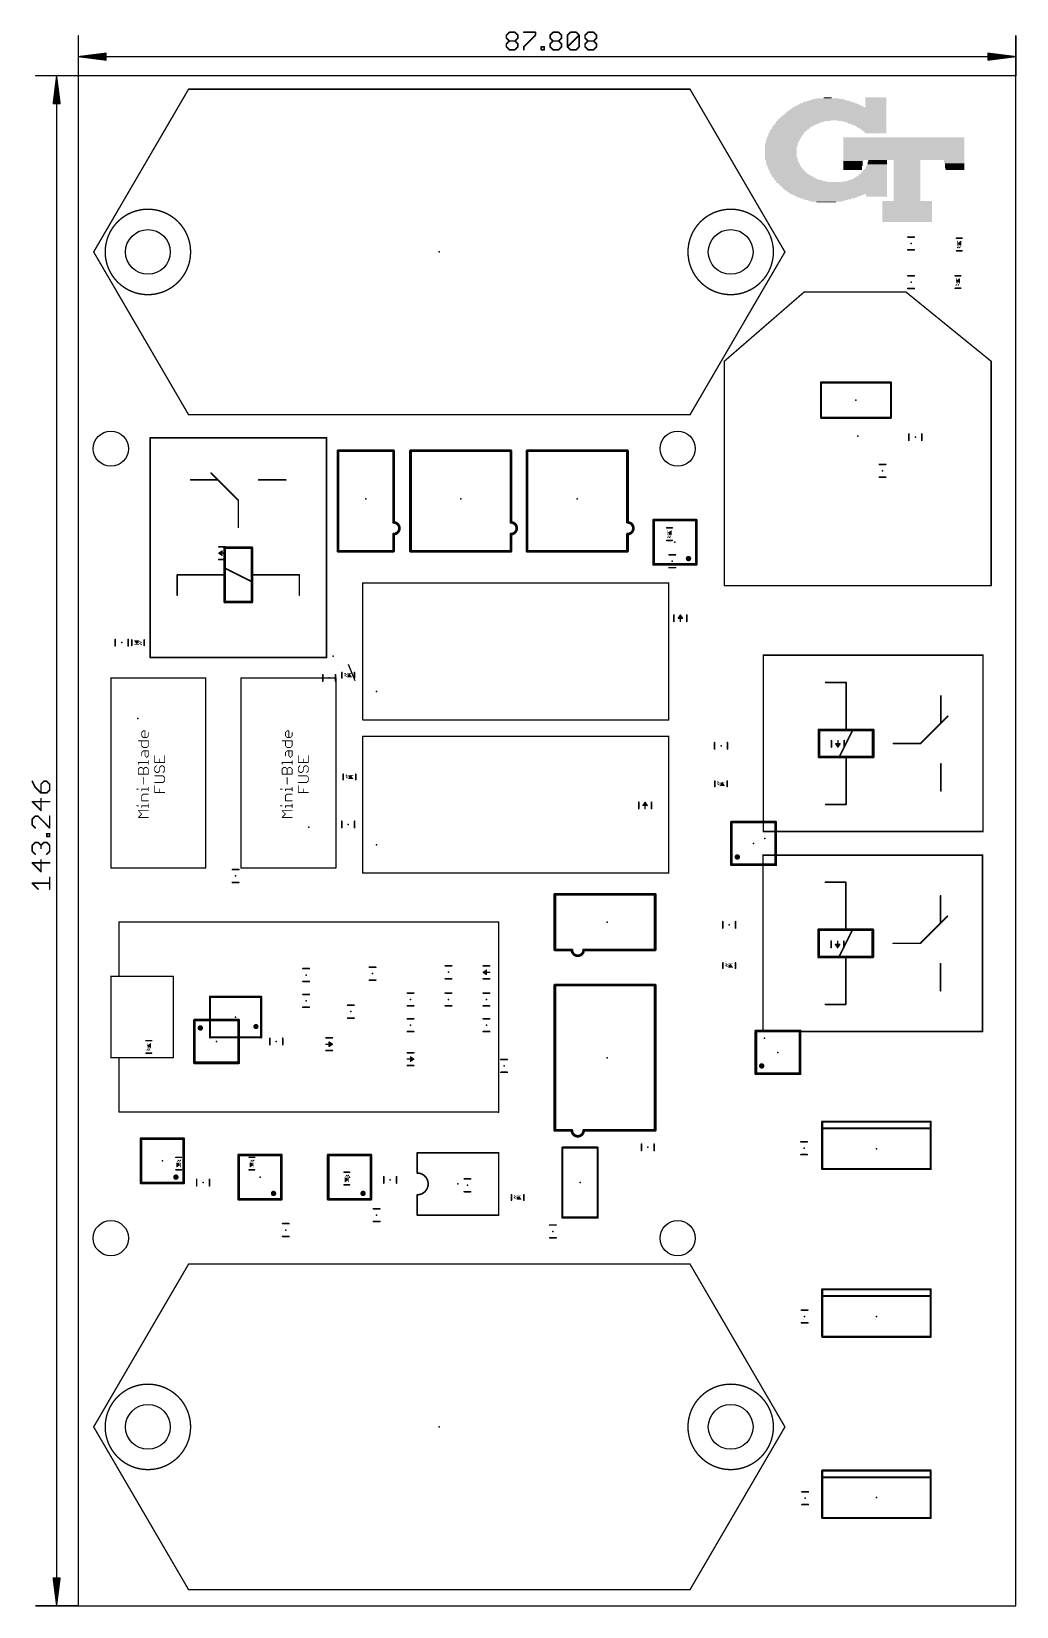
# Model space of a CAD drawing. Extents: x -4 to 88, y -32 to 116.
import ezdxf

# ---------------------------------------------------------------- set-up
doc = ezdxf.new("R2010")
doc.units = 0
for name, color, linetype in [('19', 54, 'CONTINUOUS'), ('20', 178, 'CONTINUOUS'), ('21', 250, 'CONTINUOUS'), ('22', 250, 'CONTINUOUS'), ('23', 178, 'CONTINUOUS'), ('24', 178, 'CONTINUOUS'), ('48', 250, 'CONTINUOUS')]:
    doc.layers.add(name, color=color, linetype=linetype)

# ---------------------------------------------------------------- blocks, each defined once
blk = doc.blocks.new('RECT')
blk.add_solid([(-0.5, -0.5), (0.5, -0.5), (-0.5, 0.5), (0.5, 0.5)])

msp = doc.modelspace()

# ---------------------------------------------------------------- linework, layer by layer
at = {"layer": '19'}
msp.add_line((25.273, 56.422), (25.908, 54.864), dxfattribs=at)
at = {"layer": '20'}
for p, q in [((87.808, 111.496), (0, 111.496)), ((0, 111.496), (0, -31.75)), ((87.808, -31.75), (87.808, 111.496)), ((0, -31.75), (87.808, -31.75))]:
    msp.add_line(p, q, dxfattribs=at)
for centre, radius in [((6.5177, 95), 2.0955), ((61.1023, 95), 2.0955), ((3.048, 76.581), 1.65), ((56.134, 76.581), 1.65), ((3.048, 2.667), 1.65), ((56.134, 2.667), 1.65), ((6.5177, -15), 2.0955), ((61.1023, -15), 2.0955)]:
    msp.add_circle(centre, radius, dxfattribs=at)
at = {"layer": '21'}
for points, const_width in [([(6.5177, 91, 1), (6.5177, 99, 1), (6.5177, 91)], 0.127), ([(61.1023, 91, 1), (61.1023, 99, 1), (61.1023, 91)], 0.127), ([(77.696, 96.4321, 1), (77.696, 96.3559)], 0.0762), ([(78.296, 96.3559, 1), (78.296, 96.4321)], 0.0762), ([(82.26, 96.3183, 1), (82.26, 96.2421)], 0.0762), ([(82.3743, 96.0262, 1), (82.3489, 96.0262)], 0.0254), ([(82.394, 95.8336, 1), (82.38, 95.8124)], 0.0254), ([(82.38, 95.8336, 1), (82.394, 95.8124)], 0.0254), ([(82.4251, 95.8399, 1), (82.3997, 95.8399)], 0.0254), ([(82.4759, 95.8738, 1), (82.4505, 95.8738)], 0.0254), ([(82.5267, 95.9077, 1), (82.5013, 95.9077)], 0.0254), ([(82.5775, 95.9415, 1), (82.5521, 95.9415)], 0.0254), ([(82.6283, 95.9754, 1), (82.6029, 95.9754)], 0.0254), ([(82.6791, 96.0093, 1), (82.6537, 96.0093)], 0.0254), ([(82.7045, 96.0262, 1), (82.6791, 96.0262)], 0.0254), ([(82.6988, 96.0156, 1), (82.6848, 96.0368)], 0.0254), ([(82.768, 96.2421, 1), (82.768, 96.3183)], 0.0762), ([(77.696, 95.2321, 1), (77.696, 95.1559)], 0.0762), ([(78.296, 95.1559, 1), (78.296, 95.2321)], 0.0762), ([(82.26, 95.1499, 1), (82.26, 95.0737)], 0.0762), ([(82.312, 95.4482, 1), (82.3096, 95.4358)], 0.0127), ([(82.3075, 95.3458, 1), (82.3141, 95.335)], 0.0127), ([(82.3171, 95.442, 1), (82.3045, 95.442)], 0.0127), ([(82.3045, 95.3404, 1), (82.3171, 95.3404)], 0.0127), ([(82.3426, 95.4369, 1), (82.3299, 95.4369)], 0.0127), ([(82.3299, 95.3556, 1), (82.3426, 95.3556)], 0.0127), ([(82.3489, 95.6198, 1), (82.3743, 95.6198)], 0.0254), ([(82.351, 95.4236, 1), (82.3722, 95.4096)], 0.0254), ([(82.368, 95.4318, 1), (82.3553, 95.4318)], 0.0127), ([(82.3553, 95.3709, 1), (82.368, 95.3709)], 0.0127), ([(82.3933, 95.4268, 1), (82.3807, 95.4268)], 0.0127), ([(82.3807, 95.3861, 1), (82.3933, 95.3861)], 0.0127), ([(82.3997, 95.8061, 1), (82.4251, 95.8061)], 0.0254), ([(82.4188, 95.4217, 1), (82.4061, 95.4217)], 0.0127), ([(82.4061, 95.4014, 1), (82.4188, 95.4014)], 0.0127), ([(82.4411, 95.4112, 1), (82.4345, 95.422)], 0.0127), ([(82.4366, 95.4104, 1), (82.439, 95.4228)], 0.0127), ([(82.4505, 95.7722, 1), (82.4759, 95.7722)], 0.0254), ([(82.4738, 95.562, 1), (82.4526, 95.576)], 0.0254), ([(82.4898, 95.4482, 1), (82.4874, 95.4358)], 0.0127), ([(82.4853, 95.3458, 1), (82.4919, 95.335)], 0.0127), ([(82.495, 95.442, 1), (82.4823, 95.442)], 0.0127), ([(82.4823, 95.3404, 1), (82.495, 95.3404)], 0.0127), ([(82.5013, 95.7383, 1), (82.5267, 95.7383)], 0.0254), ([(82.5204, 95.4369, 1), (82.5077, 95.4369)], 0.0127), ([(82.5077, 95.3556, 1), (82.5204, 95.3556)], 0.0127), ([(82.5288, 95.4236, 1), (82.55, 95.4096)], 0.0254), ([(82.5457, 95.4318, 1), (82.5331, 95.4318)], 0.0127), ([(82.5331, 95.3709, 1), (82.5457, 95.3709)], 0.0127), ([(82.5521, 95.7045, 1), (82.5775, 95.7045)], 0.0254), ([(82.5712, 95.4268, 1), (82.5585, 95.4268)], 0.0127), ([(82.5585, 95.3861, 1), (82.5712, 95.3861)], 0.0127), ([(82.5966, 95.4217, 1), (82.5839, 95.4217)], 0.0127), ([(82.5839, 95.4014, 1), (82.5966, 95.4014)], 0.0127), ([(82.6029, 95.6706, 1), (82.6283, 95.6706)], 0.0254), ([(82.6189, 95.4112, 1), (82.6123, 95.422)], 0.0127), ([(82.6144, 95.4104, 1), (82.6168, 95.4228)], 0.0127), ([(82.6516, 95.562, 1), (82.6304, 95.576)], 0.0254), ([(82.6537, 95.6367, 1), (82.6791, 95.6367)], 0.0254), ([(82.6791, 95.6198, 1), (82.7045, 95.6198)], 0.0254), ([(82.6848, 95.6092, 1), (82.6988, 95.6304)], 0.0254), ([(82.768, 95.0737, 1), (82.768, 95.1499)], 0.0762), ([(77.696, 92.8141, 1), (77.696, 92.7379)], 0.0762), ([(77.696, 91.6141, 1), (77.696, 91.5379)], 0.0762), ([(78.296, 92.7379, 1), (78.296, 92.8141)], 0.0762), ([(78.296, 91.5379, 1), (78.296, 91.6141)], 0.0762), ([(82.132, 92.8103, 1), (82.132, 92.7341)], 0.0762), ([(82.132, 91.6419, 1), (82.132, 91.5657)], 0.0762), ([(82.184, 91.9402, 1), (82.1816, 91.9278)], 0.0127), ([(82.1795, 91.8378, 1), (82.1861, 91.827)], 0.0127), ([(82.1891, 91.934, 1), (82.1765, 91.934)], 0.0127), ([(82.1765, 91.8324, 1), (82.1891, 91.8324)], 0.0127), ([(82.2146, 91.9289, 1), (82.2019, 91.9289)], 0.0127), ([(82.2019, 91.8476, 1), (82.2146, 91.8476)], 0.0127), ([(82.2463, 92.5182, 1), (82.2209, 92.5182)], 0.0254), ([(82.2209, 92.1118, 1), (82.2463, 92.1118)], 0.0254), ([(82.223, 91.9156, 1), (82.2442, 91.9016)], 0.0254), ([(82.24, 91.9238, 1), (82.2273, 91.9238)], 0.0127), ([(82.2273, 91.8629, 1), (82.24, 91.8629)], 0.0127), ([(82.266, 92.3256, 1), (82.252, 92.3044)], 0.0254), ([(82.252, 92.3256, 1), (82.266, 92.3044)], 0.0254), ([(82.2653, 91.9188, 1), (82.2527, 91.9188)], 0.0127), ([(82.2527, 91.8781, 1), (82.2653, 91.8781)], 0.0127), ([(82.2971, 92.3319, 1), (82.2717, 92.3319)], 0.0254), ([(82.2717, 92.2981, 1), (82.2971, 92.2981)], 0.0254), ([(82.2908, 91.9137, 1), (82.2781, 91.9137)], 0.0127), ([(82.2781, 91.8934, 1), (82.2908, 91.8934)], 0.0127), ([(82.3131, 91.9032, 1), (82.3065, 91.914)], 0.0127), ([(82.3086, 91.9024, 1), (82.311, 91.9148)], 0.0127), ([(82.3479, 92.3658, 1), (82.3225, 92.3658)], 0.0254), ([(82.3225, 92.2642, 1), (82.3479, 92.2642)], 0.0254), ([(82.3458, 92.054, 1), (82.3246, 92.068)], 0.0254), ([(82.3618, 91.9402, 1), (82.3594, 91.9278)], 0.0127), ([(82.367, 91.934, 1), (82.3543, 91.934)], 0.0127), ([(82.3573, 91.8378, 1), (82.3639, 91.827)], 0.0127), ([(82.3543, 91.8324, 1), (82.367, 91.8324)], 0.0127), ([(82.3987, 92.3997, 1), (82.3733, 92.3997)], 0.0254), ([(82.3733, 92.2303, 1), (82.3987, 92.2303)], 0.0254), ([(82.3924, 91.9289, 1), (82.3797, 91.9289)], 0.0127), ([(82.3797, 91.8476, 1), (82.3924, 91.8476)], 0.0127), ([(82.4008, 91.9156, 1), (82.422, 91.9016)], 0.0254), ([(82.4177, 91.9238, 1), (82.4051, 91.9238)], 0.0127), ([(82.4051, 91.8629, 1), (82.4177, 91.8629)], 0.0127), ([(82.4495, 92.4335, 1), (82.4241, 92.4335)], 0.0254), ([(82.4241, 92.1965, 1), (82.4495, 92.1965)], 0.0254), ([(82.4432, 91.9188, 1), (82.4305, 91.9188)], 0.0127), ([(82.4305, 91.8781, 1), (82.4432, 91.8781)], 0.0127), ([(82.4686, 91.9137, 1), (82.4559, 91.9137)], 0.0127), ([(82.4559, 91.8934, 1), (82.4686, 91.8934)], 0.0127), ([(82.5003, 92.4674, 1), (82.4749, 92.4674)], 0.0254), ([(82.4749, 92.1626, 1), (82.5003, 92.1626)], 0.0254), ([(82.4909, 91.9032, 1), (82.4843, 91.914)], 0.0127), ([(82.4864, 91.9024, 1), (82.4888, 91.9148)], 0.0127), ([(82.5236, 92.054, 1), (82.5024, 92.068)], 0.0254), ([(82.5511, 92.5013, 1), (82.5257, 92.5013)], 0.0254), ([(82.5257, 92.1287, 1), (82.5511, 92.1287)], 0.0254), ([(82.5765, 92.5182, 1), (82.5511, 92.5182)], 0.0254), ([(82.5511, 92.1118, 1), (82.5765, 92.1118)], 0.0254), ([(82.5708, 92.5076, 1), (82.5568, 92.5288)], 0.0254), ([(82.5568, 92.1012, 1), (82.5708, 92.1224)], 0.0254), ([(82.64, 92.7341, 1), (82.64, 92.8103)], 0.0762), ([(82.64, 91.5657, 1), (82.64, 91.6419)], 0.0762), ([(68, 91.2938, 1), (68, 91.2302)], 0.0635), ([(68.0208, 91.238, 1), (67.9792, 91.286)], 0.0635), ([(77.52, 91.2866, 1), (77.48, 91.2374)], 0.0635), ([(77.5, 91.2302, 1), (77.5, 91.2938)], 0.0635), ([(60.5318, 84.762, 1), (60.4682, 84.762)], 0.0635), ([(60.4792, 84.786, 1), (60.5208, 84.738)], 0.0635), ([(85.5318, 84.762, 1), (85.4682, 84.762)], 0.0635), ([(85.48, 84.7374, 1), (85.52, 84.7866)], 0.0635), ([(69.6102, 82.779, 1), (69.5086, 82.779)], 0.1016), ([(69.5594, 82.8298, 1), (69.5594, 82.7282)], 0.1016), ([(76.1634, 82.779, 1), (76.0618, 82.779)], 0.1016), ([(76.1126, 82.7282, 1), (76.1126, 82.8298)], 0.1016), ([(69.5594, 79.5278, 1), (69.5594, 79.4262)], 0.1016), ([(69.5086, 79.477, 1), (69.6102, 79.477)], 0.1016), ([(76.0618, 79.477, 1), (76.1634, 79.477)], 0.1016), ([(76.1126, 79.4262, 1), (76.1126, 79.5278)], 0.1016), ([(6.7691, 77.597, 1), (6.6929, 77.597)], 0.0762), ([(6.731, 77.6351, 1), (6.731, 77.5589)], 0.0762), ([(23.2791, 77.597, 1), (23.2029, 77.597)], 0.0762), ([(23.241, 77.5589, 1), (23.241, 77.6351)], 0.0762), ([(77.8361, 77.958, 1), (77.7599, 77.958)], 0.0762), ([(77.7599, 77.358, 1), (77.8361, 77.358)], 0.0762), ([(79.0361, 77.958, 1), (78.9599, 77.958)], 0.0762), ([(78.9599, 77.358, 1), (79.0361, 77.358)], 0.0762), ([(24.324, 76.4455, 1), (24.324, 76.3185)], 0.127), ([(24.3875, 76.382, 1), (24.2605, 76.382)], 0.127), ([(29.5875, 76.382, 1), (29.4605, 76.382)], 0.127), ([(29.524, 76.3185, 1), (29.524, 76.4455)], 0.127), ([(31.114, 76.4455, 1), (31.114, 76.3185)], 0.127), ([(31.1775, 76.382, 1), (31.0505, 76.382)], 0.127), ([(40.5775, 76.382, 1), (40.4505, 76.382)], 0.127), ([(40.514, 76.3185, 1), (40.514, 76.4455)], 0.127), ([(42.036, 76.4455, 1), (42.036, 76.3185)], 0.127), ([(42.0995, 76.382, 1), (41.9725, 76.382)], 0.127), ([(51.4995, 76.382, 1), (51.3725, 76.382)], 0.127), ([(51.436, 76.3185, 1), (51.436, 76.4455)], 0.127), ([(10.541, 73.6981, 1), (10.541, 73.6219)], 0.0762), ([(12.4729, 74.3219, 1), (12.4191, 74.2681)], 0.0762), ([(13.081, 73.6219, 1), (13.081, 73.6981)], 0.0762), ([(16.891, 73.6981, 1), (16.891, 73.6219)], 0.0762), ([(19.431, 73.6219, 1), (19.431, 73.6981)], 0.0762), ([(75.024, 75.1481, 1), (75.024, 75.0719)], 0.0762), ([(75.024, 73.9481, 1), (75.024, 73.8719)], 0.0762), ([(75.624, 75.0719, 1), (75.624, 75.1481)], 0.0762), ([(75.624, 73.8719, 1), (75.624, 73.9481)], 0.0762), ([(15.0241, 71.755, 1), (14.9479, 71.755)], 0.0762), ([(14.9591, 71.7281, 1), (15.0129, 71.7819)], 0.0762), ([(29.524, 68.582, 1), (29.524, 69.682)], 0.254), ([(29.524, 69.7455, 1), (29.524, 69.6185)], 0.127), ([(29.4605, 69.682, 1), (29.5875, 69.682)], 0.127), ([(40.514, 68.582, 1), (40.514, 69.682)], 0.254), ([(40.514, 69.7455, 1), (40.514, 69.6185)], 0.127), ([(40.4505, 69.682, 1), (40.5775, 69.682)], 0.127), ([(51.436, 68.582, 1), (51.436, 69.682)], 0.254), ([(51.436, 69.7455, 1), (51.436, 69.6185)], 0.127), ([(51.3725, 69.682, 1), (51.4995, 69.682)], 0.127), ([(14.9479, 69.215, 1), (15.0241, 69.215)], 0.0762), ([(29.5875, 68.582, 1), (29.4605, 68.582)], 0.127), ([(29.524, 68.6455, 1), (29.524, 68.5185)], 0.127), ([(40.5775, 68.582, 1), (40.4505, 68.582)], 0.127), ([(40.514, 68.6455, 1), (40.514, 68.5185)], 0.127), ([(51.4995, 68.582, 1), (51.3725, 68.582)], 0.127), ([(51.436, 68.6455, 1), (51.436, 68.5185)], 0.127), ([(55.118, 69.2023, 1), (55.118, 69.1261)], 0.0762), ([(55.118, 68.0339, 1), (55.118, 67.9577)], 0.0762), ([(55.17, 68.3322, 1), (55.1676, 68.3198)], 0.0127), ([(55.1655, 68.2298, 1), (55.1721, 68.219)], 0.0127), ([(55.1752, 68.326, 1), (55.1625, 68.326)], 0.0127), ([(55.1625, 68.2244, 1), (55.1752, 68.2244)], 0.0127), ([(55.2005, 68.3209, 1), (55.1879, 68.3209)], 0.0127), ([(55.1879, 68.2396, 1), (55.2005, 68.2396)], 0.0127), ([(55.2323, 68.9102, 1), (55.2069, 68.9102)], 0.0254), ([(55.2069, 68.5038, 1), (55.2323, 68.5038)], 0.0254), ([(55.209, 68.3076, 1), (55.2302, 68.2936)], 0.0254), ([(55.2259, 68.3158, 1), (55.2133, 68.3158)], 0.0127), ([(55.2133, 68.2549, 1), (55.2259, 68.2549)], 0.0127), ([(55.252, 68.7176, 1), (55.238, 68.6964)], 0.0254), ([(55.238, 68.7176, 1), (55.252, 68.6964)], 0.0254), ([(55.2514, 68.3108, 1), (55.2387, 68.3108)], 0.0127), ([(55.2387, 68.2701, 1), (55.2514, 68.2701)], 0.0127), ([(55.2831, 68.7239, 1), (55.2577, 68.7239)], 0.0254), ([(55.2577, 68.6901, 1), (55.2831, 68.6901)], 0.0254), ([(55.2767, 68.3057, 1), (55.2641, 68.3057)], 0.0127), ([(55.2641, 68.2854, 1), (55.2767, 68.2854)], 0.0127), ([(55.2991, 68.2952, 1), (55.2925, 68.306)], 0.0127), ([(55.2946, 68.2944, 1), (55.297, 68.3068)], 0.0127), ([(55.3339, 68.7578, 1), (55.3085, 68.7578)], 0.0254), ([(55.3085, 68.6562, 1), (55.3339, 68.6562)], 0.0254), ([(55.3318, 68.446, 1), (55.3106, 68.46)], 0.0254), ([(55.3478, 68.3322, 1), (55.3454, 68.3198)], 0.0127), ([(55.3433, 68.2298, 1), (55.3499, 68.219)], 0.0127), ([(55.3529, 68.326, 1), (55.3403, 68.326)], 0.0127), ([(55.3403, 68.2244, 1), (55.3529, 68.2244)], 0.0127), ([(55.3847, 68.7917, 1), (55.3593, 68.7917)], 0.0254), ([(55.3593, 68.6223, 1), (55.3847, 68.6223)], 0.0254), ([(55.3783, 68.3209, 1), (55.3657, 68.3209)], 0.0127), ([(55.3657, 68.2396, 1), (55.3783, 68.2396)], 0.0127), ([(55.3868, 68.3076, 1), (55.408, 68.2936)], 0.0254), ([(55.4038, 68.3158, 1), (55.3911, 68.3158)], 0.0127), ([(55.3911, 68.2549, 1), (55.4038, 68.2549)], 0.0127), ([(55.4355, 68.8255, 1), (55.4101, 68.8255)], 0.0254), ([(55.4101, 68.5885, 1), (55.4355, 68.5885)], 0.0254), ([(55.4291, 68.3108, 1), (55.4165, 68.3108)], 0.0127), ([(55.4165, 68.2701, 1), (55.4291, 68.2701)], 0.0127), ([(55.4545, 68.3057, 1), (55.4419, 68.3057)], 0.0127), ([(55.4419, 68.2854, 1), (55.4545, 68.2854)], 0.0127), ([(55.4863, 68.8594, 1), (55.4609, 68.8594)], 0.0254), ([(55.4609, 68.5546, 1), (55.4863, 68.5546)], 0.0254), ([(55.4769, 68.2952, 1), (55.4703, 68.306)], 0.0127), ([(55.4724, 68.2944, 1), (55.4748, 68.3068)], 0.0127), ([(55.5096, 68.446, 1), (55.4884, 68.46)], 0.0254), ([(55.5371, 68.8933, 1), (55.5117, 68.8933)], 0.0254), ([(55.5117, 68.5207, 1), (55.5371, 68.5207)], 0.0254), ([(55.5625, 68.9102, 1), (55.5371, 68.9102)], 0.0254), ([(55.5371, 68.5038, 1), (55.5625, 68.5038)], 0.0254), ([(55.5568, 68.8996, 1), (55.5428, 68.9208)], 0.0254), ([(55.5428, 68.4932, 1), (55.5568, 68.5144)], 0.0254), ([(55.626, 69.1261, 1), (55.626, 69.2023)], 0.0762), ([(55.626, 67.9577, 1), (55.626, 68.0339)], 0.0762), ([(13.716, 67.3735, 1), (13.716, 67.2465)], 0.127), ([(13.7795, 67.31, 1), (13.6525, 67.31)], 0.127), ([(16.3195, 67.31, 1), (16.1925, 67.31)], 0.127), ([(16.256, 67.2465, 1), (16.256, 67.3735)], 0.127), ([(24.324, 67.0455, 1), (24.324, 66.9185)], 0.127), ([(24.2605, 66.982, 1), (24.3875, 66.982)], 0.127), ([(29.4605, 66.982, 1), (29.5875, 66.982)], 0.127), ([(29.524, 66.9185, 1), (29.524, 67.0455)], 0.127), ([(31.114, 67.0455, 1), (31.114, 66.9185)], 0.127), ([(31.0505, 66.982, 1), (31.1775, 66.982)], 0.127), ([(40.4505, 66.982, 1), (40.5775, 66.982)], 0.127), ([(40.514, 66.9185, 1), (40.514, 67.0455)], 0.127), ([(42.036, 67.0455, 1), (42.036, 66.9185)], 0.127), ([(41.9725, 66.982, 1), (42.0995, 66.982)], 0.127), ([(51.3725, 66.982, 1), (51.4995, 66.982)], 0.127), ([(51.436, 66.9185, 1), (51.436, 67.0455)], 0.127), ([(55.326, 66.6781, 1), (55.326, 66.6019)], 0.0762), ([(55.926, 66.6019, 1), (55.926, 66.6781)], 0.0762), ([(13.7795, 65.405, 1), (13.6525, 65.405)], 0.127), ([(13.6525, 65.405, 1), (13.7795, 65.405)], 0.127), ([(13.7795, 64.77, 1), (13.6525, 64.77)], 0.127), ([(13.733, 65.4391, 1), (13.699, 65.3709)], 0.0762), ([(16.3195, 64.77, 1), (16.1925, 64.77)], 0.127), ([(55.326, 65.4781, 1), (55.326, 65.4019)], 0.0762), ([(55.926, 65.4019, 1), (55.926, 65.4781)], 0.0762), ([(9.3091, 64.77, 1), (9.2329, 64.77)], 0.0762), ([(9.271, 64.8081, 1), (9.271, 64.7319)], 0.0762), ([(13.6525, 64.77, 1), (13.7795, 64.77)], 0.127), ([(13.716, 64.7319, 1), (13.716, 64.8081)], 0.0762), ([(16.1925, 64.77, 1), (16.3195, 64.77)], 0.127), ([(16.3195, 64.135, 1), (16.1925, 64.135)], 0.127), ([(16.1925, 64.135, 1), (16.3195, 64.135)], 0.127), ([(16.256, 64.8081, 1), (16.256, 64.7319)], 0.0762), ([(16.239, 64.1009, 1), (16.273, 64.1691)], 0.0762), ([(20.7391, 64.77, 1), (20.6629, 64.77)], 0.0762), ([(20.701, 64.7319, 1), (20.701, 64.8081)], 0.0762), ([(26.6446, 64.0398, 1), (26.6446, 63.9763)], 0.0635), ([(26.6763, 64.008, 1), (26.6129, 64.008)], 0.0635), ([(55.3276, 64.008, 1), (55.264, 64.008)], 0.0635), ([(55.2958, 63.9763, 1), (55.2958, 64.0398)], 0.0635), ([(60.5, 63.7938, 1), (60.5, 63.7302)], 0.0635), ([(60.4682, 63.762, 1), (60.5318, 63.762)], 0.0635), ([(85.4682, 63.762, 1), (85.5318, 63.762)], 0.0635), ([(85.5, 63.7302, 1), (85.5, 63.7938)], 0.0635), ([(9.2329, 62.865, 1), (9.3091, 62.865)], 0.0762), ([(13.716, 62.2935, 1), (13.716, 62.1665)], 0.127), ([(13.6525, 62.23, 1), (13.7795, 62.23)], 0.127), ([(16.1925, 62.23, 1), (16.3195, 62.23)], 0.127), ([(16.256, 62.1665, 1), (16.256, 62.2935)], 0.127), ([(20.6629, 62.865, 1), (20.7391, 62.865)], 0.0762), ([(3.5021, 58.72, 1), (3.4259, 58.72)], 0.0762), ([(3.4259, 58.12, 1), (3.5021, 58.12)], 0.0762), ([(4.7021, 58.72, 1), (4.6259, 58.72)], 0.0762), ([(4.6259, 58.12, 1), (4.7021, 58.12)], 0.0762), ([(5.0419, 58.674, 1), (4.9657, 58.674)], 0.0762), ([(4.9657, 58.166, 1), (5.0419, 58.166)], 0.0762), ([(5.2578, 58.6105, 1), (5.2578, 58.5851)], 0.0254), ([(5.2684, 58.6048, 1), (5.2472, 58.5908)], 0.0254), ([(5.2578, 58.2803, 1), (5.2578, 58.2549)], 0.0254), ([(5.2747, 58.5851, 1), (5.2747, 58.5597)], 0.0254), ([(5.3086, 58.5343, 1), (5.3086, 58.5089)], 0.0254), ([(5.3425, 58.4835, 1), (5.3425, 58.4581)], 0.0254), ([(5.3763, 58.4327, 1), (5.3763, 58.4073)], 0.0254), ([(5.4102, 58.3819, 1), (5.4102, 58.3565)], 0.0254), ([(5.4441, 58.3311, 1), (5.4441, 58.3057)], 0.0254), ([(5.4504, 58.3, 1), (5.4716, 58.286)], 0.0254), ([(5.4504, 58.286, 1), (5.4716, 58.3)], 0.0254), ([(5.4779, 58.3057, 1), (5.4779, 58.3311)], 0.0254), ([(5.5118, 58.3565, 1), (5.5118, 58.3819)], 0.0254), ([(5.5457, 58.4073, 1), (5.5457, 58.4327)], 0.0254), ([(5.5795, 58.4581, 1), (5.5795, 58.4835)], 0.0254), ([(5.6134, 58.5089, 1), (5.6134, 58.5343)], 0.0254), ([(5.6473, 58.5597, 1), (5.6473, 58.5851)], 0.0254), ([(5.6748, 58.5908, 1), (5.6536, 58.6048)], 0.0254), ([(5.6642, 58.5851, 1), (5.6642, 58.6105)], 0.0254), ([(5.6642, 58.2549, 1), (5.6642, 58.2803)], 0.0254), ([(5.722, 58.5576, 1), (5.708, 58.5364)], 0.0254), ([(5.722, 58.3798, 1), (5.708, 58.3586)], 0.0254), ([(5.842, 58.401, 1), (5.842, 58.3883)], 0.0127), ([(5.8358, 58.3958, 1), (5.8482, 58.3934)], 0.0127), ([(5.842, 58.2232, 1), (5.842, 58.2105)], 0.0127), ([(5.8358, 58.218, 1), (5.8482, 58.2156)], 0.0127), ([(5.8471, 58.2486, 1), (5.8471, 58.2359)], 0.0127), ([(5.8471, 58.4263, 1), (5.8471, 58.4137)], 0.0127), ([(5.8522, 58.4517, 1), (5.8522, 58.4391)], 0.0127), ([(5.8522, 58.2739, 1), (5.8522, 58.2613)], 0.0127), ([(5.8572, 58.4772, 1), (5.8572, 58.4645)], 0.0127), ([(5.8572, 58.2993, 1), (5.8572, 58.2867)], 0.0127), ([(5.8604, 58.4348, 1), (5.8744, 58.456)], 0.0254), ([(5.8604, 58.257, 1), (5.8744, 58.2782)], 0.0254), ([(5.8623, 58.3248, 1), (5.8623, 58.3121)], 0.0127), ([(5.8623, 58.5025, 1), (5.8623, 58.4899)], 0.0127), ([(5.8728, 58.5249, 1), (5.862, 58.5183)], 0.0127), ([(5.8728, 58.3471, 1), (5.862, 58.3405)], 0.0127), ([(5.8736, 58.5204, 1), (5.8612, 58.5228)], 0.0127), ([(5.8736, 58.3426, 1), (5.8612, 58.345)], 0.0127), ([(5.8826, 58.4899, 1), (5.8826, 58.5025)], 0.0127), ([(5.8826, 58.3121, 1), (5.8826, 58.3248)], 0.0127), ([(5.8979, 58.4645, 1), (5.8979, 58.4772)], 0.0127), ([(5.8979, 58.2867, 1), (5.8979, 58.2993)], 0.0127), ([(5.9131, 58.4391, 1), (5.9131, 58.4517)], 0.0127), ([(5.9131, 58.2613, 1), (5.9131, 58.2739)], 0.0127), ([(5.9284, 58.4137, 1), (5.9284, 58.4263)], 0.0127), ([(5.9284, 58.2359, 1), (5.9284, 58.2486)], 0.0127), ([(5.9382, 58.3913, 1), (5.949, 58.3979)], 0.0127), ([(5.9382, 58.2135, 1), (5.949, 58.2201)], 0.0127), ([(5.9436, 58.3883, 1), (5.9436, 58.401)], 0.0127), ([(5.9436, 58.2105, 1), (5.9436, 58.2232)], 0.0127), ([(6.2103, 58.674, 1), (6.1341, 58.674)], 0.0762), ([(6.1341, 58.166, 1), (6.2103, 58.166)], 0.0762), ([(6.731, 57.0611, 1), (6.731, 56.9849)], 0.0762), ([(6.6929, 57.023, 1), (6.7691, 57.023)], 0.0762), ([(23.2029, 57.023, 1), (23.2791, 57.023)], 0.0762), ([(23.241, 56.9849, 1), (23.241, 57.0611)], 0.0762), ([(64.159, 57.2791, 1), (64.159, 57.2029)], 0.0762), ([(64.1971, 57.241, 1), (64.1209, 57.241)], 0.0762), ([(84.7711, 57.241, 1), (84.6949, 57.241)], 0.0762), ([(84.733, 57.2029, 1), (84.733, 57.2791)], 0.0762), ([(3.048, 55.1498, 1), (3.048, 55.0862)], 0.0635), ([(3.0798, 55.118, 1), (3.0162, 55.118)], 0.0635), ([(11.9698, 55.118, 1), (11.9062, 55.118)], 0.0635), ([(11.938, 55.0862, 1), (11.938, 55.1498)], 0.0635), ([(15.2718, 55.118, 1), (15.2082, 55.118)], 0.0635), ([(15.24, 55.1498, 1), (15.24, 55.0862)], 0.0635), ([(22.9331, 55.418, 1), (22.8569, 55.418)], 0.0762), ([(22.8569, 54.818, 1), (22.9331, 54.818)], 0.0762), ([(24.1331, 55.418, 1), (24.0569, 55.418)], 0.0762), ([(24.0569, 54.818, 1), (24.1331, 54.818)], 0.0762), ([(24.1618, 55.118, 1), (24.0983, 55.118)], 0.0635), ([(24.13, 55.0862, 1), (24.13, 55.1498)], 0.0635), ([(24.7269, 55.626, 1), (24.6507, 55.626)], 0.0762), ([(24.6507, 55.118, 1), (24.7269, 55.118)], 0.0762), ([(24.9174, 55.5816, 1), (24.9174, 55.5689)], 0.0127), ([(24.9228, 55.5785, 1), (24.912, 55.5719)], 0.0127), ([(24.9174, 55.4038, 1), (24.9174, 55.3911)], 0.0127), ([(24.9228, 55.4007, 1), (24.912, 55.3941)], 0.0127), ([(24.9326, 55.5562, 1), (24.9326, 55.5435)], 0.0127), ([(24.9326, 55.3783, 1), (24.9326, 55.3657)], 0.0127), ([(24.9479, 55.5307, 1), (24.9479, 55.5181)], 0.0127), ([(24.9479, 55.3529, 1), (24.9479, 55.3403)], 0.0127), ([(24.9631, 55.3276, 1), (24.9631, 55.3149)], 0.0127), ([(24.9631, 55.5053, 1), (24.9631, 55.4927)], 0.0127), ([(24.9784, 55.48, 1), (24.9784, 55.4673)], 0.0127), ([(24.9784, 55.3021, 1), (24.9784, 55.2895)], 0.0127), ([(25.0006, 55.535, 1), (24.9866, 55.5138)], 0.0254), ([(25.0006, 55.3572, 1), (24.9866, 55.336)], 0.0254), ([(24.9874, 55.4494, 1), (24.9998, 55.447)], 0.0127), ([(24.9874, 55.2716, 1), (24.9998, 55.2692)], 0.0127), ([(24.9882, 55.4449, 1), (24.999, 55.4515)], 0.0127), ([(24.9882, 55.2671, 1), (24.999, 55.2737)], 0.0127), ([(24.9987, 55.4673, 1), (24.9987, 55.48)], 0.0127), ([(24.9987, 55.2895, 1), (24.9987, 55.3021)], 0.0127), ([(25.0038, 55.4927, 1), (25.0038, 55.5053)], 0.0127), ([(25.0038, 55.3149, 1), (25.0038, 55.3276)], 0.0127), ([(25.0088, 55.5181, 1), (25.0088, 55.5307)], 0.0127), ([(25.0088, 55.3403, 1), (25.0088, 55.3529)], 0.0127), ([(25.0252, 55.574, 1), (25.0128, 55.5764)], 0.0127), ([(25.0252, 55.3962, 1), (25.0128, 55.3986)], 0.0127), ([(25.0139, 55.5435, 1), (25.0139, 55.5562)], 0.0127), ([(25.0139, 55.3657, 1), (25.0139, 55.3783)], 0.0127), ([(25.019, 55.5689, 1), (25.019, 55.5816)], 0.0127), ([(25.019, 55.3911, 1), (25.019, 55.4038)], 0.0127), ([(25.139, 55.4122, 1), (25.153, 55.4334)], 0.0254), ([(25.139, 55.2344, 1), (25.153, 55.2556)], 0.0254), ([(25.1968, 55.5371, 1), (25.1968, 55.5117)], 0.0254), ([(25.1968, 55.2069, 1), (25.1968, 55.1815)], 0.0254), ([(25.1862, 55.2012, 1), (25.2074, 55.1872)], 0.0254), ([(25.2137, 55.2323, 1), (25.2137, 55.2069)], 0.0254), ([(25.2476, 55.2831, 1), (25.2476, 55.2577)], 0.0254), ([(25.2815, 55.3339, 1), (25.2815, 55.3085)], 0.0254), ([(25.3153, 55.3847, 1), (25.3153, 55.3593)], 0.0254), ([(25.3492, 55.4355, 1), (25.3492, 55.4101)], 0.0254), ([(25.3831, 55.4863, 1), (25.3831, 55.4609)], 0.0254), ([(25.4106, 55.506, 1), (25.3894, 55.492)], 0.0254), ([(25.4106, 55.492, 1), (25.3894, 55.506)], 0.0254), ([(25.4169, 55.4609, 1), (25.4169, 55.4863)], 0.0254), ([(25.4508, 55.4101, 1), (25.4508, 55.4355)], 0.0254), ([(25.4847, 55.3593, 1), (25.4847, 55.3847)], 0.0254), ([(25.5185, 55.3085, 1), (25.5185, 55.3339)], 0.0254), ([(25.5524, 55.2577, 1), (25.5524, 55.2831)], 0.0254), ([(25.5863, 55.2069, 1), (25.5863, 55.2323)], 0.0254), ([(25.5926, 55.1872, 1), (25.6138, 55.2012)], 0.0254), ([(25.6032, 55.5117, 1), (25.6032, 55.5371)], 0.0254), ([(25.6032, 55.1815, 1), (25.6032, 55.2069)], 0.0254), ([(25.8953, 55.626, 1), (25.8191, 55.626)], 0.0762), ([(25.8191, 55.118, 1), (25.8953, 55.118)], 0.0762), ([(70.001, 54.7391, 1), (70.001, 54.6629)], 0.0762), ([(71.9441, 54.701, 1), (71.8679, 54.701)], 0.0762), ([(71.906, 54.6629, 1), (71.906, 54.7391)], 0.0762), ([(80.8341, 53.431, 1), (80.7579, 53.431)], 0.0762), ([(6.0956, 50.1865, 1), (6.0956, 50.1484)], 0.0381), ([(6.1091, 50.154, 1), (6.0821, 50.1809)], 0.0381), ([(6.2714, 50.1675, 1), (6.2333, 50.1675)], 0.0381), ([(6.2524, 50.1484, 1), (6.2524, 50.1865)], 0.0381), ([(19.5576, 50.1865, 1), (19.5576, 50.1484)], 0.0381), ([(19.5711, 50.154, 1), (19.5441, 50.1809)], 0.0381), ([(19.7334, 50.1675, 1), (19.6953, 50.1675)], 0.0381), ([(19.7144, 50.1484, 1), (19.7144, 50.1865)], 0.0381), ([(26.6446, 51.2255, 1), (26.6446, 51.1619)], 0.0635), ([(26.6129, 51.1937, 1), (26.6763, 51.1937)], 0.0635), ([(55.264, 51.1937, 1), (55.3276, 51.1937)], 0.0635), ([(55.2958, 51.1619, 1), (55.2958, 51.2255)], 0.0635), ([(69.4295, 50.256, 1), (69.3025, 50.256)], 0.127), ([(69.366, 50.3195, 1), (69.366, 50.1925)], 0.127), ([(71.906, 50.3195, 1), (71.906, 50.1925)], 0.127), ([(71.8679, 50.256, 1), (71.9441, 50.256)], 0.0762), ([(71.906, 50.1925, 1), (71.906, 50.3195)], 0.127), ([(72.541, 50.3195, 1), (72.541, 50.1925)], 0.127), ([(72.5751, 50.239, 1), (72.5069, 50.273)], 0.0762), ([(72.541, 50.1925, 1), (72.541, 50.3195)], 0.127), ([(74.5095, 50.256, 1), (74.3825, 50.256)], 0.127), ([(74.446, 50.1925, 1), (74.446, 50.3195)], 0.127), ([(80.7579, 50.891, 1), (80.8341, 50.891)], 0.0762), ([(81.4579, 51.4991, 1), (81.4041, 51.5529)], 0.0762), ([(5.6253, 49.251, 1), (5.6253, 49.2129)], 0.0381), ([(5.9254, 50.0242, 1), (5.9523, 49.9972)], 0.0381), ([(5.9579, 50.0107, 1), (5.9198, 50.0107)], 0.0381), ([(5.9523, 49.7106, 1), (5.9254, 49.6837)], 0.0381), ([(5.9198, 49.6972, 1), (5.9579, 49.6972)], 0.0381), ([(5.9579, 49.232, 1), (5.9198, 49.232)], 0.0381), ([(5.9523, 48.7751, 1), (5.9254, 48.7482)], 0.0381), ([(5.9198, 48.7617, 1), (5.9579, 48.7617)], 0.0381), ([(6.0956, 49.5595, 1), (6.0956, 49.5214)], 0.0381), ([(6.0821, 49.5269, 1), (6.1091, 49.5539)], 0.0381), ([(6.2333, 49.5404, 1), (6.2714, 49.5404)], 0.0381), ([(6.3957, 49.5539, 1), (6.4226, 49.5269)], 0.0381), ([(6.4091, 49.5214, 1), (6.4091, 49.5595)], 0.0381), ([(6.585, 50.0107, 1), (6.5469, 50.0107)], 0.0381), ([(6.5469, 49.6972, 1), (6.585, 49.6972)], 0.0381), ([(6.585, 49.232, 1), (6.5469, 49.232)], 0.0381), ([(6.5469, 48.7617, 1), (6.585, 48.7617)], 0.0381), ([(6.5794, 49.6837, 1), (6.5524, 49.7106)], 0.0381), ([(6.5794, 48.7482, 1), (6.5524, 48.7751)], 0.0381), ([(6.5659, 49.2129, 1), (6.5659, 49.251)], 0.0381), ([(19.0873, 49.251, 1), (19.0873, 49.2129)], 0.0381), ([(19.4199, 50.0107, 1), (19.3818, 50.0107)], 0.0381), ([(19.3874, 50.0242, 1), (19.4143, 49.9972)], 0.0381), ([(19.3818, 49.6972, 1), (19.4199, 49.6972)], 0.0381), ([(19.4199, 49.232, 1), (19.3818, 49.232)], 0.0381), ([(19.3818, 48.7617, 1), (19.4199, 48.7617)], 0.0381), ([(19.4143, 49.7106, 1), (19.3874, 49.6837)], 0.0381), ([(19.4143, 48.7751, 1), (19.3874, 48.7482)], 0.0381), ([(19.5576, 49.5595, 1), (19.5576, 49.5214)], 0.0381), ([(19.5441, 49.5269, 1), (19.5711, 49.5539)], 0.0381), ([(19.6953, 49.5404, 1), (19.7334, 49.5404)], 0.0381), ([(19.8577, 49.5539, 1), (19.8846, 49.5269)], 0.0381), ([(19.8711, 49.5214, 1), (19.8711, 49.5595)], 0.0381), ([(20.047, 50.0107, 1), (20.0089, 50.0107)], 0.0381), ([(20.0089, 49.6972, 1), (20.047, 49.6972)], 0.0381), ([(20.047, 49.232, 1), (20.0089, 49.232)], 0.0381), ([(20.0089, 48.7617, 1), (20.047, 48.7617)], 0.0381), ([(20.0414, 49.6837, 1), (20.0144, 49.7106)], 0.0381), ([(20.0414, 48.7482, 1), (20.0144, 48.7751)], 0.0381), ([(20.0279, 49.2129, 1), (20.0279, 49.251)], 0.0381), ([(26.6446, 49.6888, 1), (26.6446, 49.6253)], 0.0635), ([(26.6763, 49.657, 1), (26.6129, 49.657)], 0.0635), ([(55.3276, 49.657, 1), (55.264, 49.657)], 0.0635), ([(55.2958, 49.6253, 1), (55.2958, 49.6888)], 0.0635), ([(59.6361, 49.068, 1), (59.5599, 49.068)], 0.0762), ([(60.8361, 49.068, 1), (60.7599, 49.068)], 0.0762), ([(70.5801, 49.25, 1), (70.5039, 49.25)], 0.0762), ([(70.5039, 48.65, 1), (70.5801, 48.65)], 0.0762), ([(70.9388, 48.9818, 1), (70.9388, 48.9183)], 0.0635), ([(70.9652, 48.9676, 1), (70.9124, 48.9324)], 0.0635), ([(71.1738, 49.2548, 1), (71.1103, 49.2548)], 0.0635), ([(71.1156, 48.6628, 1), (71.1684, 48.6276)], 0.0635), ([(71.1103, 48.6452, 1), (71.1738, 48.6452)], 0.0635), ([(71.1156, 48.6276, 1), (71.1684, 48.6628)], 0.0635), ([(71.3716, 48.9324, 1), (71.3188, 48.9676)], 0.0635), ([(71.3452, 48.9183, 1), (71.3452, 48.9818)], 0.0635), ([(71.7801, 49.25, 1), (71.7039, 49.25)], 0.0762), ([(71.7039, 48.65, 1), (71.7801, 48.65)], 0.0762), ([(76.351, 49.0241, 1), (76.351, 48.9479)], 0.0762), ([(78.8641, 49.0129, 1), (78.9179, 48.9591)], 0.0762), ([(78.891, 48.9479, 1), (78.891, 49.0241)], 0.0762), ([(5.6443, 47.2025, 1), (5.6062, 47.2025)], 0.0381), ([(5.6253, 47.2215, 1), (5.6253, 47.1834)], 0.0381), ([(5.9579, 48.1397, 1), (5.9198, 48.1397)], 0.0381), ([(5.9254, 48.1531, 1), (5.9523, 48.1262)], 0.0381), ([(5.9198, 47.8261, 1), (5.9579, 47.8261)], 0.0381), ([(6.0956, 48.6239, 1), (6.0956, 48.5858)], 0.0381), ([(6.0956, 48.3155, 1), (6.0956, 48.2774)], 0.0381), ([(6.0821, 48.5914, 1), (6.1091, 48.6184)], 0.0381), ([(6.1091, 48.283, 1), (6.0821, 48.3099)], 0.0381), ([(6.2714, 48.2964, 1), (6.2333, 48.2964)], 0.0381), ([(6.2333, 47.8261, 1), (6.2714, 47.8261)], 0.0381), ([(6.2658, 47.8396, 1), (6.2389, 47.8127)], 0.0381), ([(6.3957, 48.6184, 1), (6.4226, 48.5914)], 0.0381), ([(6.3957, 47.6828, 1), (6.4226, 47.6559)], 0.0381), ([(6.3957, 47.6559, 1), (6.4226, 47.6828)], 0.0381), ([(6.4091, 48.5858, 1), (6.4091, 48.6239)], 0.0381), ([(6.585, 48.2964, 1), (6.5469, 48.2964)], 0.0381), ([(6.5469, 47.8261, 1), (6.585, 47.8261)], 0.0381), ([(6.585, 47.3592, 1), (6.5469, 47.3592)], 0.0381), ([(6.5794, 47.8127, 1), (6.5524, 47.8396)], 0.0381), ([(6.5659, 48.2774, 1), (6.5659, 48.3155)], 0.0381), ([(6.5659, 47.1834, 1), (6.5659, 47.2215)], 0.0381), ([(7.1683, 47.8287, 1), (7.1302, 47.8287)], 0.0381), ([(7.1493, 47.2207, 1), (7.1493, 47.1826)], 0.0381), ([(7.1302, 47.2016, 1), (7.1683, 47.2016)], 0.0381), ([(7.6387, 47.5152, 1), (7.6006, 47.5152)], 0.0381), ([(7.6006, 47.2016, 1), (7.6387, 47.2016)], 0.0381), ([(8.109, 47.8287, 1), (8.0709, 47.8287)], 0.0381), ([(8.0709, 47.2016, 1), (8.109, 47.2016)], 0.0381), ([(8.0899, 47.1826, 1), (8.0899, 47.2207)], 0.0381), ([(19.1063, 47.2025, 1), (19.0682, 47.2025)], 0.0381), ([(19.0873, 47.2215, 1), (19.0873, 47.1834)], 0.0381), ([(19.4199, 48.1397, 1), (19.3818, 48.1397)], 0.0381), ([(19.3818, 47.8261, 1), (19.4199, 47.8261)], 0.0381), ([(19.3874, 48.1531, 1), (19.4143, 48.1262)], 0.0381), ([(19.5576, 48.6239, 1), (19.5576, 48.5858)], 0.0381), ([(19.5576, 48.3155, 1), (19.5576, 48.2774)], 0.0381), ([(19.5441, 48.5914, 1), (19.5711, 48.6184)], 0.0381), ([(19.5711, 48.283, 1), (19.5441, 48.3099)], 0.0381), ([(19.7334, 48.2964, 1), (19.6953, 48.2964)], 0.0381), ([(19.6953, 47.8261, 1), (19.7334, 47.8261)], 0.0381), ([(19.7278, 47.8396, 1), (19.7009, 47.8127)], 0.0381), ([(19.8577, 48.6184, 1), (19.8846, 48.5914)], 0.0381), ([(19.8577, 47.6828, 1), (19.8846, 47.6559)], 0.0381), ([(19.8577, 47.6559, 1), (19.8846, 47.6828)], 0.0381), ([(19.8711, 48.5858, 1), (19.8711, 48.6239)], 0.0381), ([(20.047, 48.2964, 1), (20.0089, 48.2964)], 0.0381), ([(20.0089, 47.8261, 1), (20.047, 47.8261)], 0.0381), ([(20.047, 47.3592, 1), (20.0089, 47.3592)], 0.0381), ([(20.0414, 47.8127, 1), (20.0144, 47.8396)], 0.0381), ([(20.0279, 48.2774, 1), (20.0279, 48.3155)], 0.0381), ([(20.0279, 47.1834, 1), (20.0279, 47.2215)], 0.0381), ([(20.6303, 47.8287, 1), (20.5922, 47.8287)], 0.0381), ([(20.5922, 47.2016, 1), (20.6303, 47.2016)], 0.0381), ([(20.6113, 47.2207, 1), (20.6113, 47.1826)], 0.0381), ([(21.1007, 47.5152, 1), (21.0626, 47.5152)], 0.0381), ([(21.0626, 47.2016, 1), (21.1007, 47.2016)], 0.0381), ([(21.5709, 47.8287, 1), (21.5328, 47.8287)], 0.0381), ([(21.5328, 47.2016, 1), (21.5709, 47.2016)], 0.0381), ([(21.5519, 47.1826, 1), (21.5519, 47.2207)], 0.0381), ([(59.5599, 48.468, 1), (59.6361, 48.468)], 0.0762), ([(60.7599, 48.468, 1), (60.8361, 48.468)], 0.0762), ([(69.366, 47.7795, 1), (69.366, 47.6525)], 0.127), ([(69.3025, 47.716, 1), (69.4295, 47.716)], 0.127), ([(71.271, 47.7795, 1), (71.271, 47.6525)], 0.127), ([(71.2369, 47.733, 1), (71.3051, 47.699)], 0.0762), ([(71.271, 47.6525, 1), (71.271, 47.7795)], 0.127), ([(71.906, 47.7795, 1), (71.906, 47.6525)], 0.127), ([(71.9441, 47.716, 1), (71.8679, 47.716)], 0.0762), ([(71.906, 47.6525, 1), (71.906, 47.7795)], 0.127), ([(74.3825, 47.716, 1), (74.5095, 47.716)], 0.127), ([(74.446, 47.6525, 1), (74.446, 47.7795)], 0.127), ([(5.6062, 47.0457, 1), (5.6443, 47.0457)], 0.0381), ([(5.6443, 46.5805, 1), (5.6062, 46.5805)], 0.0381), ([(5.6118, 46.5939, 1), (5.6388, 46.567)], 0.0381), ([(5.6253, 46.1292, 1), (5.6253, 46.0911)], 0.0381), ([(5.6062, 46.1102, 1), (5.6443, 46.1102)], 0.0381), ([(5.7821, 46.7563, 1), (5.7821, 46.7182)], 0.0381), ([(5.7955, 46.7238, 1), (5.7686, 46.7507)], 0.0381), ([(5.9523, 46.7507, 1), (5.9254, 46.7238)], 0.0381), ([(5.9388, 46.7182, 1), (5.9388, 46.7563)], 0.0381), ([(6.1147, 46.5805, 1), (6.0766, 46.5805)], 0.0381), ([(6.0821, 46.5939, 1), (6.1091, 46.567)], 0.0381), ([(6.0766, 46.1102, 1), (6.1147, 46.1102)], 0.0381), ([(6.1147, 45.8017, 1), (6.0766, 45.8017)], 0.0381), ([(6.0821, 46.567, 1), (6.1091, 46.5939)], 0.0381), ([(6.2524, 46.7563, 1), (6.2524, 46.7182)], 0.0381), ([(6.2658, 46.7238, 1), (6.2389, 46.7507)], 0.0381), ([(6.4226, 46.7507, 1), (6.3957, 46.7238)], 0.0381), ([(6.4091, 46.7182, 1), (6.4091, 46.7563)], 0.0381), ([(6.5469, 47.0457, 1), (6.585, 47.0457)], 0.0381), ([(6.585, 46.5805, 1), (6.5469, 46.5805)], 0.0381), ([(6.5469, 46.1102, 1), (6.585, 46.1102)], 0.0381), ([(6.5524, 46.567, 1), (6.5794, 46.5939)], 0.0381), ([(6.5659, 46.0911, 1), (6.5659, 46.1292)], 0.0381), ([(7.1683, 46.7364, 1), (7.1302, 46.7364)], 0.0381), ([(7.1358, 46.7499, 1), (7.1628, 46.7229)], 0.0381), ([(7.1628, 46.4363, 1), (7.1358, 46.4094)], 0.0381), ([(7.1302, 46.4229, 1), (7.1683, 46.4229)], 0.0381), ([(7.1493, 45.9767, 1), (7.1493, 45.9386)], 0.0381), ([(7.3061, 46.2851, 1), (7.3061, 46.247)], 0.0381), ([(7.3195, 46.8797, 1), (7.2926, 46.9066)], 0.0381), ([(7.2926, 46.2526, 1), (7.3195, 46.2796)], 0.0381), ([(7.4494, 46.2796, 1), (7.4763, 46.2526)], 0.0381), ([(7.4628, 46.247, 1), (7.4628, 46.2851)], 0.0381), ([(7.6061, 46.7499, 1), (7.6331, 46.7229)], 0.0381), ([(7.6387, 46.7364, 1), (7.6006, 46.7364)], 0.0381), ([(7.6006, 46.4229, 1), (7.6387, 46.4229)], 0.0381), ([(7.6331, 46.4094, 1), (7.6061, 46.4363)], 0.0381), ([(7.7764, 46.9122, 1), (7.7764, 46.8741)], 0.0381), ([(7.7898, 46.8797, 1), (7.7629, 46.9066)], 0.0381), ([(7.9197, 46.2796, 1), (7.9466, 46.2526)], 0.0381), ([(7.9466, 46.9066, 1), (7.9197, 46.8797)], 0.0381), ([(7.9466, 45.9711, 1), (7.9197, 45.9442)], 0.0381), ([(7.9331, 46.8741, 1), (7.9331, 46.9122)], 0.0381), ([(7.9331, 45.9386, 1), (7.9331, 45.9767)], 0.0381), ([(8.109, 46.7364, 1), (8.0709, 46.7364)], 0.0381), ([(8.0709, 46.4229, 1), (8.109, 46.4229)], 0.0381), ([(8.109, 45.8009, 1), (8.0709, 45.8009)], 0.0381), ([(8.0764, 45.7874, 1), (8.1034, 45.8143)], 0.0381), ([(8.0764, 46.7229, 1), (8.1034, 46.7499)], 0.0381), ([(8.1034, 46.4094, 1), (8.0764, 46.4363)], 0.0381), ([(19.0682, 47.0457, 1), (19.1063, 47.0457)], 0.0381), ([(19.1063, 46.5805, 1), (19.0682, 46.5805)], 0.0381), ([(19.0738, 46.5939, 1), (19.1008, 46.567)], 0.0381), ([(19.0873, 46.1292, 1), (19.0873, 46.0911)], 0.0381), ([(19.0682, 46.1102, 1), (19.1063, 46.1102)], 0.0381), ([(19.2441, 46.7563, 1), (19.2441, 46.7182)], 0.0381), ([(19.2575, 46.7238, 1), (19.2306, 46.7507)], 0.0381), ([(19.4143, 46.7507, 1), (19.3874, 46.7238)], 0.0381), ([(19.4008, 46.7182, 1), (19.4008, 46.7563)], 0.0381), ([(19.5767, 46.5805, 1), (19.5386, 46.5805)], 0.0381), ([(19.5441, 46.5939, 1), (19.5711, 46.567)], 0.0381), ([(19.5386, 46.1102, 1), (19.5767, 46.1102)], 0.0381), ([(19.5767, 45.8017, 1), (19.5386, 45.8017)], 0.0381), ([(19.5441, 46.567, 1), (19.5711, 46.5939)], 0.0381), ([(19.7144, 46.7563, 1), (19.7144, 46.7182)], 0.0381), ([(19.7278, 46.7238, 1), (19.7009, 46.7507)], 0.0381), ([(19.8846, 46.7507, 1), (19.8577, 46.7238)], 0.0381), ([(19.8711, 46.7182, 1), (19.8711, 46.7563)], 0.0381), ([(20.0089, 47.0457, 1), (20.047, 47.0457)], 0.0381), ([(20.047, 46.5805, 1), (20.0089, 46.5805)], 0.0381), ([(20.0089, 46.1102, 1), (20.047, 46.1102)], 0.0381), ([(20.0144, 46.567, 1), (20.0414, 46.5939)], 0.0381), ([(20.0279, 46.0911, 1), (20.0279, 46.1292)], 0.0381), ([(20.6303, 46.7364, 1), (20.5922, 46.7364)], 0.0381), ([(20.5922, 46.4229, 1), (20.6303, 46.4229)], 0.0381), ([(20.5978, 46.7499, 1), (20.6248, 46.7229)], 0.0381), ([(20.6248, 46.4363, 1), (20.5978, 46.4094)], 0.0381), ([(20.6113, 45.9767, 1), (20.6113, 45.9386)], 0.0381), ([(20.7681, 46.2851, 1), (20.7681, 46.247)], 0.0381), ([(20.7815, 46.8797, 1), (20.7546, 46.9066)], 0.0381), ([(20.7546, 46.2526, 1), (20.7815, 46.2796)], 0.0381), ([(20.9114, 46.2796, 1), (20.9383, 46.2526)], 0.0381), ([(20.9248, 46.247, 1), (20.9248, 46.2851)], 0.0381), ([(21.1007, 46.7364, 1), (21.0626, 46.7364)], 0.0381), ([(21.0681, 46.7499, 1), (21.0951, 46.7229)], 0.0381), ([(21.0626, 46.4229, 1), (21.1007, 46.4229)], 0.0381), ([(21.0951, 46.4094, 1), (21.0681, 46.4363)], 0.0381), ([(21.2384, 46.9122, 1), (21.2384, 46.8741)], 0.0381), ([(21.2518, 46.8797, 1), (21.2249, 46.9066)], 0.0381), ([(21.3817, 46.2796, 1), (21.4086, 46.2526)], 0.0381), ([(21.4086, 46.9066, 1), (21.3817, 46.8797)], 0.0381), ([(21.4086, 45.9711, 1), (21.3817, 45.9442)], 0.0381), ([(21.3951, 46.8741, 1), (21.3951, 46.9122)], 0.0381), ([(21.3951, 45.9386, 1), (21.3951, 45.9767)], 0.0381), ([(21.5709, 46.7364, 1), (21.5328, 46.7364)], 0.0381), ([(21.5328, 46.4229, 1), (21.5709, 46.4229)], 0.0381), ([(21.5709, 45.8009, 1), (21.5328, 45.8009)], 0.0381), ([(21.5654, 46.4094, 1), (21.5384, 46.4363)], 0.0381), ([(21.5384, 45.7874, 1), (21.5654, 45.8143)], 0.0381), ([(21.5384, 46.7229, 1), (21.5654, 46.7499)], 0.0381), ([(24.8539, 46.101, 1), (24.7777, 46.101)], 0.0762), ([(25.0444, 46.0566, 1), (25.0444, 46.0439)], 0.0127), ([(25.0498, 46.0535, 1), (25.039, 46.0469)], 0.0127), ([(25.0498, 45.8757, 1), (25.039, 45.8691)], 0.0127), ([(25.0444, 45.8787, 1), (25.0444, 45.8661)], 0.0127), ([(25.0596, 46.0311, 1), (25.0596, 46.0185)], 0.0127), ([(25.0596, 45.8533, 1), (25.0596, 45.8407)], 0.0127), ([(25.0749, 46.0057, 1), (25.0749, 45.9931)], 0.0127), ([(25.0749, 45.828, 1), (25.0749, 45.8153)], 0.0127), ([(25.0901, 45.9804, 1), (25.0901, 45.9677)], 0.0127), ([(25.0901, 45.8025, 1), (25.0901, 45.7899)], 0.0127), ([(25.1054, 45.9549, 1), (25.1054, 45.9423)], 0.0127), ([(25.1054, 45.7771, 1), (25.1054, 45.7645)], 0.0127), ([(25.1276, 46.01, 1), (25.1136, 45.9888)], 0.0254), ([(25.1276, 45.8322, 1), (25.1136, 45.811)], 0.0254), ([(25.1144, 45.9244, 1), (25.1268, 45.922)], 0.0127), ([(25.1144, 45.7466, 1), (25.1268, 45.7442)], 0.0127), ([(25.1152, 45.9199, 1), (25.126, 45.9265)], 0.0127), ([(25.1152, 45.7421, 1), (25.126, 45.7487)], 0.0127), ([(25.1257, 45.9423, 1), (25.1257, 45.9549)], 0.0127), ([(25.1257, 45.7645, 1), (25.1257, 45.7771)], 0.0127), ([(25.1308, 45.9677, 1), (25.1308, 45.9804)], 0.0127), ([(25.1308, 45.7899, 1), (25.1308, 45.8025)], 0.0127), ([(25.1358, 45.9931, 1), (25.1358, 46.0057)], 0.0127), ([(25.1358, 45.8153, 1), (25.1358, 45.828)], 0.0127), ([(25.1522, 46.049, 1), (25.1398, 46.0514)], 0.0127), ([(25.1522, 45.8712, 1), (25.1398, 45.8736)], 0.0127), ([(25.1409, 46.0185, 1), (25.1409, 46.0311)], 0.0127), ([(25.1409, 45.8407, 1), (25.1409, 45.8533)], 0.0127), ([(25.146, 46.0439, 1), (25.146, 46.0566)], 0.0127), ([(25.146, 45.8661, 1), (25.146, 45.8787)], 0.0127), ([(25.266, 45.8872, 1), (25.28, 45.9084)], 0.0254), ([(25.266, 45.7094, 1), (25.28, 45.7306)], 0.0254), ([(25.3238, 46.0121, 1), (25.3238, 45.9867)], 0.0254), ([(25.3407, 45.7073, 1), (25.3407, 45.6819)], 0.0254), ([(25.3746, 45.7581, 1), (25.3746, 45.7327)], 0.0254), ([(25.4085, 45.8089, 1), (25.4085, 45.7835)], 0.0254), ([(25.4423, 45.8597, 1), (25.4423, 45.8343)], 0.0254), ([(25.4762, 45.9105, 1), (25.4762, 45.8851)], 0.0254), ([(25.5101, 45.9613, 1), (25.5101, 45.9359)], 0.0254), ([(25.5376, 45.981, 1), (25.5164, 45.967)], 0.0254), ([(25.5376, 45.967, 1), (25.5164, 45.981)], 0.0254), ([(25.5439, 45.9359, 1), (25.5439, 45.9613)], 0.0254), ([(25.5778, 45.8851, 1), (25.5778, 45.9105)], 0.0254), ([(25.6117, 45.8343, 1), (25.6117, 45.8597)], 0.0254), ([(25.6455, 45.7835, 1), (25.6455, 45.8089)], 0.0254), ([(25.6794, 45.7327, 1), (25.6794, 45.7581)], 0.0254), ([(25.7133, 45.6819, 1), (25.7133, 45.7073)], 0.0254), ([(25.7302, 45.9867, 1), (25.7302, 46.0121)], 0.0254), ([(26.0223, 46.101, 1), (25.9461, 46.101)], 0.0762), ([(80.8341, 47.081, 1), (80.7579, 47.081)], 0.0762), ([(5.4685, 44.7268, 1), (5.4685, 44.6887)], 0.0381), ([(5.6253, 44.6887, 1), (5.6253, 44.7268)], 0.0381), ([(5.9388, 44.7268, 1), (5.9388, 44.6887)], 0.0381), ([(5.9579, 44.7077, 1), (5.9198, 44.7077)], 0.0381), ([(5.9198, 44.551, 1), (5.9579, 44.551)], 0.0381), ([(6.0766, 45.1747, 1), (6.1147, 45.1747)], 0.0381), ([(6.0956, 44.2616, 1), (6.0956, 44.2235)], 0.0381), ([(6.1091, 44.2291, 1), (6.0821, 44.256)], 0.0381), ([(6.585, 44.8645, 1), (6.5469, 44.8645)], 0.0381), ([(6.5469, 44.551, 1), (6.585, 44.551)], 0.0381), ([(6.5659, 44.6887, 1), (6.5659, 44.7268)], 0.0381), ([(6.5659, 44.2235, 1), (6.5659, 44.2616)], 0.0381), ([(7.1493, 45.3496, 1), (7.1493, 45.3115)], 0.0381), ([(7.1683, 45.0221, 1), (7.1302, 45.0221)], 0.0381), ([(7.1493, 44.4141, 1), (7.1493, 44.376)], 0.0381), ([(7.1302, 44.3951, 1), (7.1683, 44.3951)], 0.0381), ([(7.6387, 44.7086, 1), (7.6006, 44.7086)], 0.0381), ([(7.6006, 44.3951, 1), (7.6387, 44.3951)], 0.0381), ([(7.9197, 45.344, 1), (7.9466, 45.3171)], 0.0381), ([(7.9331, 45.3115, 1), (7.9331, 45.3496)], 0.0381), ([(8.0709, 45.4873, 1), (8.109, 45.4873)], 0.0381), ([(8.1034, 45.4739, 1), (8.0764, 45.5008)], 0.0381), ([(8.0899, 44.376, 1), (8.0899, 44.4141)], 0.0381), ([(18.9305, 44.7268, 1), (18.9305, 44.6887)], 0.0381), ([(19.0873, 44.6887, 1), (19.0873, 44.7268)], 0.0381), ([(19.4199, 44.7077, 1), (19.3818, 44.7077)], 0.0381), ([(19.4008, 44.7268, 1), (19.4008, 44.6887)], 0.0381), ([(19.3818, 44.551, 1), (19.4199, 44.551)], 0.0381), ([(19.5386, 45.1747, 1), (19.5767, 45.1747)], 0.0381), ([(19.5576, 44.2616, 1), (19.5576, 44.2235)], 0.0381), ([(19.5711, 44.2291, 1), (19.5441, 44.256)], 0.0381), ([(20.047, 44.8645, 1), (20.0089, 44.8645)], 0.0381), ([(20.0089, 44.551, 1), (20.047, 44.551)], 0.0381), ([(20.0279, 44.6887, 1), (20.0279, 44.7268)], 0.0381), ([(20.0279, 44.2235, 1), (20.0279, 44.2616)], 0.0381), ([(20.6303, 45.0221, 1), (20.5922, 45.0221)], 0.0381), ([(20.5922, 44.3951, 1), (20.6303, 44.3951)], 0.0381), ([(20.6113, 45.3496, 1), (20.6113, 45.3115)], 0.0381), ([(20.6113, 44.4141, 1), (20.6113, 44.376)], 0.0381), ([(21.1007, 44.7086, 1), (21.0626, 44.7086)], 0.0381), ([(21.0626, 44.3951, 1), (21.1007, 44.3951)], 0.0381), ([(21.3817, 45.344, 1), (21.4086, 45.3171)], 0.0381), ([(21.3951, 45.3115, 1), (21.3951, 45.3496)], 0.0381), ([(21.5328, 45.4873, 1), (21.5709, 45.4873)], 0.0381), ([(21.5654, 45.4739, 1), (21.5384, 45.5008)], 0.0381), ([(21.5519, 44.376, 1), (21.5519, 44.4141)], 0.0381), ([(24.7777, 45.593, 1), (24.8539, 45.593)], 0.0762), ([(25.3238, 45.6819, 1), (25.3238, 45.6565)], 0.0254), ([(25.3132, 45.6762, 1), (25.3344, 45.6622)], 0.0254), ([(25.7196, 45.6622, 1), (25.7408, 45.6762)], 0.0254), ([(25.7302, 45.6565, 1), (25.7302, 45.6819)], 0.0254), ([(25.9461, 45.593, 1), (26.0223, 45.593)], 0.0762), ([(59.6519, 45.466, 1), (59.5757, 45.466)], 0.0762), ([(59.5757, 44.958, 1), (59.6519, 44.958)], 0.0762), ([(59.8478, 45.4185, 1), (59.837, 45.4119)], 0.0127), ([(59.8478, 45.2407, 1), (59.837, 45.2341)], 0.0127), ([(59.8424, 45.4215, 1), (59.8424, 45.4089)], 0.0127), ([(59.8424, 45.2437, 1), (59.8424, 45.2311)], 0.0127), ([(59.8576, 45.3961, 1), (59.8576, 45.3835)], 0.0127), ([(59.8576, 45.2184, 1), (59.8576, 45.2057)], 0.0127), ([(59.8729, 45.3708, 1), (59.8729, 45.3581)], 0.0127), ([(59.8729, 45.193, 1), (59.8729, 45.1803)], 0.0127), ([(59.8881, 45.3453, 1), (59.8881, 45.3327)], 0.0127), ([(59.8881, 45.1675, 1), (59.8881, 45.1549)], 0.0127), ([(59.9034, 45.3199, 1), (59.9034, 45.3073)], 0.0127), ([(59.9034, 45.1422, 1), (59.9034, 45.1295)], 0.0127), ([(59.9256, 45.375, 1), (59.9116, 45.3538)], 0.0254), ([(59.9256, 45.1972, 1), (59.9116, 45.176)], 0.0254), ([(59.9124, 45.2894, 1), (59.9248, 45.287)], 0.0127), ([(59.9124, 45.1116, 1), (59.9248, 45.1092)], 0.0127), ([(59.9132, 45.1071, 1), (59.924, 45.1137)], 0.0127), ([(59.9132, 45.2849, 1), (59.924, 45.2915)], 0.0127), ([(59.9237, 45.3073, 1), (59.9237, 45.3199)], 0.0127), ([(59.9237, 45.1295, 1), (59.9237, 45.1422)], 0.0127), ([(59.9288, 45.3327, 1), (59.9288, 45.3453)], 0.0127), ([(59.9288, 45.1549, 1), (59.9288, 45.1675)], 0.0127), ([(59.9338, 45.3581, 1), (59.9338, 45.3708)], 0.0127), ([(59.9338, 45.1803, 1), (59.9338, 45.193)], 0.0127), ([(59.9502, 45.414, 1), (59.9378, 45.4164)], 0.0127), ([(59.9502, 45.2362, 1), (59.9378, 45.2386)], 0.0127), ([(59.9389, 45.3835, 1), (59.9389, 45.3961)], 0.0127), ([(59.9389, 45.2057, 1), (59.9389, 45.2184)], 0.0127), ([(59.944, 45.4089, 1), (59.944, 45.4215)], 0.0127), ([(59.944, 45.2311, 1), (59.944, 45.2437)], 0.0127), ([(60.064, 45.2522, 1), (60.078, 45.2734)], 0.0254), ([(60.064, 45.0744, 1), (60.078, 45.0956)], 0.0254), ([(60.1218, 45.3771, 1), (60.1218, 45.3517)], 0.0254), ([(60.1218, 45.0469, 1), (60.1218, 45.0215)], 0.0254), ([(60.1112, 45.0412, 1), (60.1324, 45.0272)], 0.0254), ([(60.1387, 45.0723, 1), (60.1387, 45.0469)], 0.0254), ([(60.1726, 45.1231, 1), (60.1726, 45.0977)], 0.0254), ([(60.2065, 45.1739, 1), (60.2065, 45.1485)], 0.0254), ([(60.2403, 45.2247, 1), (60.2403, 45.1993)], 0.0254), ([(60.2742, 45.2755, 1), (60.2742, 45.2501)], 0.0254), ([(60.3081, 45.3263, 1), (60.3081, 45.3009)], 0.0254), ([(60.3356, 45.346, 1), (60.3144, 45.332)], 0.0254), ([(60.3356, 45.332, 1), (60.3144, 45.346)], 0.0254), ([(60.3419, 45.3009, 1), (60.3419, 45.3263)], 0.0254), ([(60.3758, 45.2501, 1), (60.3758, 45.2755)], 0.0254), ([(60.4097, 45.1993, 1), (60.4097, 45.2247)], 0.0254), ([(60.4435, 45.1485, 1), (60.4435, 45.1739)], 0.0254), ([(60.4774, 45.0977, 1), (60.4774, 45.1231)], 0.0254), ([(60.5113, 45.0469, 1), (60.5113, 45.0723)], 0.0254), ([(60.5176, 45.0272, 1), (60.5388, 45.0412)], 0.0254), ([(60.5282, 45.3517, 1), (60.5282, 45.3771)], 0.0254), ([(60.5282, 45.0215, 1), (60.5282, 45.0469)], 0.0254), ([(60.8203, 45.466, 1), (60.7441, 45.466)], 0.0762), ([(60.7441, 44.958, 1), (60.8203, 44.958)], 0.0762), ([(80.7579, 44.541, 1), (80.8341, 44.541)], 0.0762), ([(5.4685, 43.1676, 1), (5.4685, 43.1295)], 0.0381), ([(5.6253, 43.1295, 1), (5.6253, 43.1676)], 0.0381), ([(5.9388, 43.6345, 1), (5.9388, 43.5964)], 0.0381), ([(5.9388, 43.1676, 1), (5.9388, 43.1295)], 0.0381), ([(5.9579, 44.0858, 1), (5.9198, 44.0858)], 0.0381), ([(5.9254, 44.0992, 1), (5.9523, 44.0723)], 0.0381), ([(5.9198, 43.6155, 1), (5.9579, 43.6155)], 0.0381), ([(5.9579, 43.1485, 1), (5.9198, 43.1485)], 0.0381), ([(5.9198, 42.9918, 1), (5.9579, 42.9918)], 0.0381), ([(6.585, 43.3053, 1), (6.5469, 43.3053)], 0.0381), ([(6.5469, 42.9918, 1), (6.585, 42.9918)], 0.0381), ([(6.5659, 43.5964, 1), (6.5659, 43.6345)], 0.0381), ([(6.5659, 43.1295, 1), (6.5659, 43.1676)], 0.0381), ([(18.9305, 43.1676, 1), (18.9305, 43.1295)], 0.0381), ([(19.0873, 43.1295, 1), (19.0873, 43.1676)], 0.0381), ([(19.4199, 44.0858, 1), (19.3818, 44.0858)], 0.0381), ([(19.4008, 43.6345, 1), (19.4008, 43.5964)], 0.0381), ([(19.3818, 43.6155, 1), (19.4199, 43.6155)], 0.0381), ([(19.4008, 43.1676, 1), (19.4008, 43.1295)], 0.0381), ([(19.4199, 43.1485, 1), (19.3818, 43.1485)], 0.0381), ([(19.3818, 42.9918, 1), (19.4199, 42.9918)], 0.0381), ([(19.3874, 44.0992, 1), (19.4143, 44.0723)], 0.0381), ([(20.047, 43.3053, 1), (20.0089, 43.3053)], 0.0381), ([(20.0089, 42.9918, 1), (20.047, 42.9918)], 0.0381), ([(20.0279, 43.5964, 1), (20.0279, 43.6345)], 0.0381), ([(20.0279, 43.1295, 1), (20.0279, 43.1676)], 0.0381), ([(70.001, 43.3091, 1), (70.001, 43.2329)], 0.0762), ([(71.8679, 43.271, 1), (71.9441, 43.271)], 0.0762), ([(71.906, 43.2329, 1), (71.906, 43.3091)], 0.0762), ([(5.6388, 42.6968, 1), (5.6118, 42.6699)], 0.0381), ([(5.6253, 42.7024, 1), (5.6253, 42.6643)], 0.0381), ([(5.6253, 42.0753, 1), (5.6253, 42.0372)], 0.0381), ([(5.6118, 42.0697, 1), (5.6388, 42.0428)], 0.0381), ([(5.9523, 42.3563, 1), (5.9254, 42.3833)], 0.0381), ([(5.9254, 42.3563, 1), (5.9523, 42.3833)], 0.0381), ([(6.5659, 42.6643, 1), (6.5659, 42.7024)], 0.0381), ([(6.5659, 42.0372, 1), (6.5659, 42.0753)], 0.0381), ([(19.1008, 42.6968, 1), (19.0738, 42.6699)], 0.0381), ([(19.0873, 42.7024, 1), (19.0873, 42.6643)], 0.0381), ([(19.0873, 42.0753, 1), (19.0873, 42.0372)], 0.0381), ([(19.0738, 42.0697, 1), (19.1008, 42.0428)], 0.0381), ([(19.4143, 42.3563, 1), (19.3874, 42.3833)], 0.0381), ([(19.3874, 42.3563, 1), (19.4143, 42.3833)], 0.0381), ([(20.0279, 42.6643, 1), (20.0279, 42.7024)], 0.0381), ([(20.0279, 42.0372, 1), (20.0279, 42.0753)], 0.0381), ([(24.7111, 41.702, 1), (24.6349, 41.702)], 0.0762), ([(25.9111, 41.702, 1), (25.8349, 41.702)], 0.0762), ([(24.6349, 41.102, 1), (24.7111, 41.102)], 0.0762), ([(25.8349, 41.102, 1), (25.9111, 41.102)], 0.0762), ([(64.159, 40.7691, 1), (64.159, 40.6929)], 0.0762), ([(64.1209, 40.731, 1), (64.1971, 40.731)], 0.0762), ([(84.6949, 40.731, 1), (84.7711, 40.731)], 0.0762), ([(84.733, 40.6929, 1), (84.733, 40.7691)], 0.0762), ([(64.127, 38.5651, 1), (64.127, 38.4889)], 0.0762), ([(64.1651, 38.527, 1), (64.0889, 38.527)], 0.0762), ([(84.7391, 38.527, 1), (84.6629, 38.527)], 0.0762), ([(84.701, 38.4889, 1), (84.701, 38.5651)], 0.0762), ([(3.048, 37.3698, 1), (3.048, 37.3062)], 0.0635), ([(3.0162, 37.338, 1), (3.0798, 37.338)], 0.0635), ([(11.9062, 37.338, 1), (11.9698, 37.338)], 0.0635), ([(11.938, 37.3062, 1), (11.938, 37.3698)], 0.0635), ([(14.432, 37.2141, 1), (14.432, 37.1379)], 0.0762), ([(15.032, 37.1379, 1), (15.032, 37.2141)], 0.0762), ([(15.24, 37.3698, 1), (15.24, 37.3062)], 0.0635), ([(15.2082, 37.338, 1), (15.2718, 37.338)], 0.0635), ([(24.0983, 37.338, 1), (24.1618, 37.338)], 0.0635), ([(24.13, 37.3062, 1), (24.13, 37.3698)], 0.0635), ([(26.6446, 36.8745, 1), (26.6446, 36.8109)], 0.0635), ([(26.6129, 36.8427, 1), (26.6763, 36.8427)], 0.0635), ([(55.264, 36.8427, 1), (55.3276, 36.8427)], 0.0635), ([(55.2958, 36.8109, 1), (55.2958, 36.8745)], 0.0635), ([(14.432, 36.0141, 1), (14.432, 35.9379)], 0.0762), ([(15.032, 35.9379, 1), (15.032, 36.0141)], 0.0762), ([(69.969, 36.0251, 1), (69.969, 35.9489)], 0.0762), ([(71.9121, 35.987, 1), (71.8359, 35.987)], 0.0762), ([(71.874, 35.9489, 1), (71.874, 36.0251)], 0.0762), ([(44.6935, 34.858, 1), (44.5665, 34.858)], 0.127), ([(44.63, 34.9215, 1), (44.63, 34.7945)], 0.127), ([(54.0935, 34.858, 1), (53.9665, 34.858)], 0.127), ([(54.03, 34.7945, 1), (54.03, 34.9215)], 0.127), ([(80.8021, 34.717, 1), (80.7259, 34.717)], 0.0762), ([(81.4259, 32.7851, 1), (81.3721, 32.8389)], 0.0762), ([(3.8418, 32.258, 1), (3.7782, 32.258)], 0.0635), ([(3.81, 32.2898, 1), (3.81, 32.2263)], 0.0635), ([(39.4018, 32.258, 1), (39.3383, 32.258)], 0.0635), ([(39.37, 32.2263, 1), (39.37, 32.2898)], 0.0635), ([(60.3981, 32.304, 1), (60.3219, 32.304)], 0.0762), ([(60.3219, 31.704, 1), (60.3981, 31.704)], 0.0762), ([(61.5981, 32.304, 1), (61.5219, 32.304)], 0.0762), ([(61.5219, 31.704, 1), (61.5981, 31.704)], 0.0762), ([(69.3975, 31.542, 1), (69.2705, 31.542)], 0.127), ([(69.334, 31.6055, 1), (69.334, 31.4785)], 0.127), ([(71.874, 31.6055, 1), (71.874, 31.4785)], 0.127), ([(71.8359, 31.542, 1), (71.9121, 31.542)], 0.0762), ([(71.874, 31.4785, 1), (71.874, 31.6055)], 0.127), ([(72.509, 31.6055, 1), (72.509, 31.4785)], 0.127), ([(72.5431, 31.525, 1), (72.4749, 31.559)], 0.0762), ([(72.509, 31.4785, 1), (72.509, 31.6055)], 0.127), ([(74.4775, 31.542, 1), (74.3505, 31.542)], 0.127), ([(74.414, 31.4785, 1), (74.414, 31.6055)], 0.127), ([(80.7259, 32.177, 1), (80.8021, 32.177)], 0.0762), ([(44.63, 29.7215, 1), (44.63, 29.5945)], 0.127), ([(44.5665, 29.658, 1), (44.6935, 29.658)], 0.127), ([(46.23, 29.658, 1), (47.33, 29.658)], 0.254), ([(46.2935, 29.658, 1), (46.1665, 29.658)], 0.127), ([(46.23, 29.5945, 1), (46.23, 29.7215)], 0.127), ([(47.33, 29.7215, 1), (47.33, 29.5945)], 0.127), ([(47.3935, 29.658, 1), (47.2665, 29.658)], 0.127), ([(53.9665, 29.658, 1), (54.0935, 29.658)], 0.127), ([(54.03, 29.5945, 1), (54.03, 29.7215)], 0.127), ([(70.5501, 30.468, 1), (70.4739, 30.468)], 0.0762), ([(70.4739, 29.868, 1), (70.5501, 29.868)], 0.0762), ([(70.9088, 30.1998, 1), (70.9088, 30.1363)], 0.0635), ([(70.9352, 30.1856, 1), (70.8824, 30.1504)], 0.0635), ([(71.1438, 30.4728, 1), (71.0803, 30.4728)], 0.0635), ([(71.0856, 29.8808, 1), (71.1384, 29.8456)], 0.0635), ([(71.0803, 29.8632, 1), (71.1438, 29.8632)], 0.0635), ([(71.0856, 29.8456, 1), (71.1384, 29.8808)], 0.0635), ([(71.3416, 30.1504, 1), (71.2888, 30.1856)], 0.0635), ([(71.3152, 30.1363, 1), (71.3152, 30.1998)], 0.0635), ([(71.7501, 30.468, 1), (71.6739, 30.468)], 0.0762), ([(71.6739, 29.868, 1), (71.7501, 29.868)], 0.0762), ([(76.319, 30.3101, 1), (76.319, 30.2339)], 0.0762), ([(78.8321, 30.2989, 1), (78.8859, 30.2451)], 0.0762), ([(78.859, 30.2339, 1), (78.859, 30.3101)], 0.0762), ([(60.4139, 28.448, 1), (60.3377, 28.448)], 0.0762), ([(60.6044, 28.4036, 1), (60.6044, 28.3909)], 0.0127), ([(60.6098, 28.4005, 1), (60.599, 28.3939)], 0.0127), ([(60.6044, 28.2258, 1), (60.6044, 28.213)], 0.0127), ([(60.6098, 28.2227, 1), (60.599, 28.2161)], 0.0127), ([(60.6196, 28.3782, 1), (60.6196, 28.3654)], 0.0127), ([(60.6196, 28.2004, 1), (60.6196, 28.1877)], 0.0127), ([(60.6349, 28.3528, 1), (60.6349, 28.3401)], 0.0127), ([(60.6349, 28.175, 1), (60.6349, 28.1623)], 0.0127), ([(60.6501, 28.3274, 1), (60.6501, 28.3147)], 0.0127), ([(60.6501, 28.1496, 1), (60.6501, 28.1368)], 0.0127), ([(60.6654, 28.302, 1), (60.6654, 28.2892)], 0.0127), ([(60.6654, 28.1242, 1), (60.6654, 28.1115)], 0.0127), ([(60.6876, 28.357, 1), (60.6736, 28.3358)], 0.0254), ([(60.6876, 28.1792, 1), (60.6736, 28.158)], 0.0254), ([(60.6744, 28.2714, 1), (60.6868, 28.269)], 0.0127), ([(60.6744, 28.0936, 1), (60.6868, 28.0912)], 0.0127), ([(60.6752, 28.2669, 1), (60.686, 28.2735)], 0.0127), ([(60.6752, 28.0891, 1), (60.686, 28.0957)], 0.0127), ([(60.6857, 28.2892, 1), (60.6857, 28.302)], 0.0127), ([(60.6857, 28.1115, 1), (60.6857, 28.1242)], 0.0127), ([(60.6908, 28.3147, 1), (60.6908, 28.3274)], 0.0127), ([(60.6908, 28.1368, 1), (60.6908, 28.1496)], 0.0127), ([(60.6958, 28.3401, 1), (60.6958, 28.3528)], 0.0127), ([(60.6958, 28.1623, 1), (60.6958, 28.175)], 0.0127), ([(60.7122, 28.396, 1), (60.6998, 28.3984)], 0.0127), ([(60.7122, 28.2182, 1), (60.6998, 28.2206)], 0.0127), ([(60.7009, 28.3654, 1), (60.7009, 28.3782)], 0.0127), ([(60.7009, 28.1877, 1), (60.7009, 28.2004)], 0.0127), ([(60.706, 28.3909, 1), (60.706, 28.4036)], 0.0127), ([(60.706, 28.213, 1), (60.706, 28.2258)], 0.0127), ([(60.826, 28.2342, 1), (60.84, 28.2554)], 0.0254), ([(60.826, 28.0564, 1), (60.84, 28.0776)], 0.0254), ([(60.8838, 28.3591, 1), (60.8838, 28.3337)], 0.0254), ([(60.8838, 28.0289, 1), (60.8838, 28.0035)], 0.0254), ([(60.8732, 28.0232, 1), (60.8944, 28.0092)], 0.0254), ([(60.9007, 28.0543, 1), (60.9007, 28.0289)], 0.0254), ([(60.9346, 28.1051, 1), (60.9346, 28.0797)], 0.0254), ([(60.9685, 28.1559, 1), (60.9685, 28.1305)], 0.0254), ([(61.0023, 28.2067, 1), (61.0023, 28.1813)], 0.0254), ([(61.0362, 28.2575, 1), (61.0362, 28.2321)], 0.0254), ([(61.0701, 28.3083, 1), (61.0701, 28.2829)], 0.0254), ([(61.0976, 28.328, 1), (61.0764, 28.314)], 0.0254), ([(61.0976, 28.314, 1), (61.0764, 28.328)], 0.0254), ([(61.1039, 28.2829, 1), (61.1039, 28.3083)], 0.0254), ([(61.1378, 28.2321, 1), (61.1378, 28.2575)], 0.0254), ([(61.1717, 28.1813, 1), (61.1717, 28.2067)], 0.0254), ([(61.2055, 28.1305, 1), (61.2055, 28.1559)], 0.0254), ([(61.2394, 28.0797, 1), (61.2394, 28.1051)], 0.0254), ([(61.2733, 28.0289, 1), (61.2733, 28.0543)], 0.0254), ([(61.2796, 28.0092, 1), (61.3008, 28.0232)], 0.0254), ([(61.2902, 28.3337, 1), (61.2902, 28.3591)], 0.0254), ([(61.2902, 28.0035, 1), (61.2902, 28.0289)], 0.0254), ([(61.5823, 28.448, 1), (61.5061, 28.448)], 0.0762), ([(69.334, 29.0655, 1), (69.334, 28.9385)], 0.127), ([(69.2705, 29.002, 1), (69.3975, 29.002)], 0.127), ([(71.239, 29.0655, 1), (71.239, 28.9385)], 0.127), ([(71.2049, 29.019, 1), (71.2731, 28.985)], 0.0762), ([(71.239, 28.9385, 1), (71.239, 29.0655)], 0.127), ([(71.874, 29.0655, 1), (71.874, 28.9385)], 0.127), ([(71.9121, 29.002, 1), (71.8359, 29.002)], 0.0762), ([(71.874, 28.9385, 1), (71.874, 29.0655)], 0.127), ([(74.3505, 29.002, 1), (74.4775, 29.002)], 0.127), ([(74.414, 28.9385, 1), (74.414, 29.0655)], 0.127), ([(80.8021, 28.367, 1), (80.7259, 28.367)], 0.0762), ([(3.0798, 27.178, 1), (3.0162, 27.178)], 0.0635), ([(3.048, 27.2097, 1), (3.048, 27.1463)], 0.0635), ([(3.7782, 27.178, 1), (3.8418, 27.178)], 0.0635), ([(3.81, 27.2097, 1), (3.81, 27.1463)], 0.0635), ([(3.81, 27.1463, 1), (3.81, 27.2097)], 0.0635), ([(8.9218, 27.178, 1), (8.8582, 27.178)], 0.0635), ([(8.89, 27.1463, 1), (8.89, 27.2097)], 0.0635), ([(60.3377, 27.94, 1), (60.4139, 27.94)], 0.0762), ([(61.5061, 27.94, 1), (61.5823, 27.94)], 0.0762), ([(44.6935, 26.358, 1), (44.5665, 26.358)], 0.127), ([(44.63, 26.4215, 1), (44.63, 26.2945)], 0.127), ([(54.0935, 26.358, 1), (53.9665, 26.358)], 0.127), ([(54.03, 26.2945, 1), (54.03, 26.4215)], 0.127), ([(80.7259, 25.827, 1), (80.8021, 25.827)], 0.0762), ([(69.969, 24.5951, 1), (69.969, 24.5189)], 0.0762), ([(71.8359, 24.557, 1), (71.9121, 24.557)], 0.0762), ([(71.874, 24.5189, 1), (71.874, 24.5951)], 0.0762), ([(10.9425, 23.082, 1), (10.8155, 23.082)], 0.127), ([(10.879, 23.1455, 1), (10.879, 23.0185)], 0.127), ([(11.43, 22.225, 1), (11.43, 22.479, 1), (11.43, 22.225)], 0.254), ([(15.0925, 23.082, 1), (14.9655, 23.082)], 0.127), ([(15.029, 23.0185, 1), (15.029, 23.1455)], 0.127), ([(6.35, 21.1963, 1), (6.35, 21.1201)], 0.0762), ([(6.4643, 20.9042, 1), (6.4389, 20.9042)], 0.0254), ([(6.484, 20.7116, 1), (6.47, 20.6904)], 0.0254), ([(6.47, 20.7116, 1), (6.484, 20.6904)], 0.0254), ([(6.5151, 20.7179, 1), (6.4897, 20.7179)], 0.0254), ([(6.4897, 20.6841, 1), (6.5151, 20.6841)], 0.0254), ([(6.5659, 20.7518, 1), (6.5405, 20.7518)], 0.0254), ([(6.5405, 20.6502, 1), (6.5659, 20.6502)], 0.0254), ([(6.6167, 20.7857, 1), (6.5913, 20.7857)], 0.0254), ([(6.6675, 20.8195, 1), (6.6421, 20.8195)], 0.0254), ([(6.7183, 20.8534, 1), (6.6929, 20.8534)], 0.0254), ([(6.7691, 20.8873, 1), (6.7437, 20.8873)], 0.0254), ([(6.7945, 20.9042, 1), (6.7691, 20.9042)], 0.0254), ([(6.7888, 20.8936, 1), (6.7748, 20.9148)], 0.0254), ([(6.858, 21.1201, 1), (6.858, 21.1963)], 0.0762), ([(17.9801, 21.382, 1), (17.9039, 21.382)], 0.0762), ([(17.9039, 20.782, 1), (17.9801, 20.782)], 0.0762), ([(19.1801, 21.382, 1), (19.1039, 21.382)], 0.0762), ([(19.1039, 20.782, 1), (19.1801, 20.782)], 0.0762), ([(64.127, 22.0551, 1), (64.127, 21.9789)], 0.0762), ([(64.0889, 22.017, 1), (64.1651, 22.017)], 0.0762), ([(84.6629, 22.017, 1), (84.7391, 22.017)], 0.0762), ([(84.701, 21.9789, 1), (84.701, 22.0551)], 0.0762), ([(3.0162, 19.558, 1), (3.0798, 19.558)], 0.0635), ([(3.048, 19.5897, 1), (3.048, 19.5263)], 0.0635), ([(3.8418, 19.558, 1), (3.7782, 19.558)], 0.0635), ([(3.81, 19.5897, 1), (3.81, 19.5263)], 0.0635), ([(3.81, 19.5263, 1), (3.81, 19.5897)], 0.0635), ([(6.35, 20.0279, 1), (6.35, 19.9517)], 0.0762), ([(6.4072, 20.32, 1), (6.3944, 20.32)], 0.0127), ([(6.402, 20.3262, 1), (6.3996, 20.3138)], 0.0127), ([(6.3975, 20.2238, 1), (6.4041, 20.213)], 0.0127), ([(6.3944, 20.2184, 1), (6.4072, 20.2184)], 0.0127), ([(6.4326, 20.3149, 1), (6.4199, 20.3149)], 0.0127), ([(6.4199, 20.2336, 1), (6.4326, 20.2336)], 0.0127), ([(6.4389, 20.4978, 1), (6.4643, 20.4978)], 0.0254), ([(6.441, 20.3016, 1), (6.4622, 20.2876)], 0.0254), ([(6.458, 20.3098, 1), (6.4452, 20.3098)], 0.0127), ([(6.4452, 20.2489, 1), (6.458, 20.2489)], 0.0127), ([(6.4834, 20.3048, 1), (6.4707, 20.3048)], 0.0127), ([(6.4707, 20.2641, 1), (6.4834, 20.2641)], 0.0127), ([(6.5088, 20.2997, 1), (6.4961, 20.2997)], 0.0127), ([(6.4961, 20.2794, 1), (6.5088, 20.2794)], 0.0127), ([(6.5311, 20.2892, 1), (6.5245, 20.3)], 0.0127), ([(6.5266, 20.2884, 1), (6.529, 20.3008)], 0.0127), ([(6.5638, 20.44, 1), (6.5426, 20.454)], 0.0254), ([(6.5798, 20.3262, 1), (6.5774, 20.3138)], 0.0127), ([(6.585, 20.32, 1), (6.5723, 20.32)], 0.0127), ([(6.5753, 20.2238, 1), (6.5819, 20.213)], 0.0127), ([(6.5723, 20.2184, 1), (6.585, 20.2184)], 0.0127), ([(6.5913, 20.6163, 1), (6.6167, 20.6163)], 0.0254), ([(6.6104, 20.3149, 1), (6.5976, 20.3149)], 0.0127), ([(6.5976, 20.2336, 1), (6.6104, 20.2336)], 0.0127), ([(6.6188, 20.3016, 1), (6.64, 20.2876)], 0.0254), ([(6.6358, 20.3098, 1), (6.6231, 20.3098)], 0.0127), ([(6.6231, 20.2489, 1), (6.6358, 20.2489)], 0.0127), ([(6.6421, 20.5825, 1), (6.6675, 20.5825)], 0.0254), ([(6.6612, 20.3048, 1), (6.6485, 20.3048)], 0.0127), ([(6.6485, 20.2641, 1), (6.6612, 20.2641)], 0.0127), ([(6.6866, 20.2997, 1), (6.6738, 20.2997)], 0.0127), ([(6.6738, 20.2794, 1), (6.6866, 20.2794)], 0.0127), ([(6.6929, 20.5486, 1), (6.7183, 20.5486)], 0.0254), ([(6.7089, 20.2892, 1), (6.7023, 20.3)], 0.0127), ([(6.7044, 20.2884, 1), (6.7068, 20.3008)], 0.0127), ([(6.7416, 20.44, 1), (6.7204, 20.454)], 0.0254), ([(6.7437, 20.5147, 1), (6.7691, 20.5147)], 0.0254), ([(6.7691, 20.4978, 1), (6.7945, 20.4978)], 0.0254), ([(6.7748, 20.4872, 1), (6.7888, 20.5084)], 0.0254), ([(6.858, 19.9517, 1), (6.858, 20.0279)], 0.0762), ([(8.8582, 19.558, 1), (8.9218, 19.558)], 0.0635), ([(8.89, 19.5263, 1), (8.89, 19.5897)], 0.0635), ([(10.879, 19.1455, 1), (10.879, 19.0185)], 0.127), ([(15.029, 19.0185, 1), (15.029, 19.1455)], 0.127), ([(39.578, 19.4341, 1), (39.578, 19.3579)], 0.0762), ([(40.178, 19.3579, 1), (40.178, 19.4341)], 0.0762), ([(10.8155, 19.082, 1), (10.9425, 19.082)], 0.127), ([(14.9655, 19.082, 1), (15.0925, 19.082)], 0.127), ([(39.578, 18.2341, 1), (39.578, 18.1579)], 0.0762), ([(40.178, 18.1579, 1), (40.178, 18.2341)], 0.0762), ([(3.7782, 14.478, 1), (3.8418, 14.478)], 0.0635), ([(3.81, 14.5098, 1), (3.81, 14.4463)], 0.0635), ([(39.3383, 14.478, 1), (39.4018, 14.478)], 0.0635), ([(39.37, 14.4463, 1), (39.37, 14.5098)], 0.0635), ([(69.7288, 13.582, 1), (69.6272, 13.582)], 0.1016), ([(69.678, 13.6328, 1), (69.678, 13.5312)], 0.1016), ([(79.8888, 13.582, 1), (79.7872, 13.582)], 0.1016), ([(79.838, 13.5312, 1), (79.838, 13.6328)], 0.1016), ([(44.63, 12.8215, 1), (44.63, 12.6945)], 0.127), ([(44.5665, 12.758, 1), (44.6935, 12.758)], 0.127), ([(46.23, 12.758, 1), (47.33, 12.758)], 0.254), ([(46.2935, 12.758, 1), (46.1665, 12.758)], 0.127), ([(46.23, 12.6945, 1), (46.23, 12.8215)], 0.127), ([(47.33, 12.8215, 1), (47.33, 12.6945)], 0.127), ([(47.3935, 12.758, 1), (47.2665, 12.758)], 0.127), ([(53.9665, 12.758, 1), (54.0935, 12.758)], 0.127), ([(54.03, 12.6945, 1), (54.03, 12.8215)], 0.127), ([(69.7288, 12.947, 1), (69.6272, 12.947)], 0.1016), ([(69.678, 12.9978, 1), (69.678, 12.8962)], 0.1016), ([(69.6272, 12.947, 1), (69.7288, 12.947)], 0.1016), ([(79.8888, 12.947, 1), (79.7872, 12.947)], 0.1016), ([(79.7872, 12.947, 1), (79.8888, 12.947)], 0.1016), ([(79.838, 12.8962, 1), (79.838, 12.9978)], 0.1016), ([(31.75, 10.7061, 1), (31.75, 10.6299)], 0.0762), ([(31.7881, 10.668, 1), (31.7119, 10.668)], 0.0762), ([(39.4081, 10.668, 1), (39.3319, 10.668)], 0.0762), ([(39.37, 10.6299, 1), (39.37, 10.7061)], 0.0762), ([(45.339, 11.2014, 1), (45.339, 11.0998)], 0.1016), ([(45.3898, 11.1506, 1), (45.2882, 11.1506)], 0.1016), ([(48.6918, 11.1506, 1), (48.5902, 11.1506)], 0.1016), ([(48.641, 11.0998, 1), (48.641, 11.2014)], 0.1016), ([(52.7781, 11.476, 1), (52.7019, 11.476)], 0.0762), ([(52.7019, 10.876, 1), (52.7781, 10.876)], 0.0762), ([(53.9781, 11.476, 1), (53.9019, 11.476)], 0.0762), ([(53.9019, 10.876, 1), (53.9781, 10.876)], 0.0762), ([(9.144, 10.2743, 1), (9.144, 10.1981)], 0.0762), ([(9.144, 9.1059, 1), (9.144, 9.0297)], 0.0762), ([(9.2329, 9.7282, 1), (9.2075, 9.7282)], 0.0254), ([(9.2272, 9.7388, 1), (9.2132, 9.7176)], 0.0254), ([(9.2132, 9.3324, 1), (9.2272, 9.3112)], 0.0254), ([(9.2075, 9.3218, 1), (9.2329, 9.3218)], 0.0254), ([(9.2583, 9.7113, 1), (9.2329, 9.7113)], 0.0254), ([(9.2329, 9.3387, 1), (9.2583, 9.3387)], 0.0254), ([(9.2604, 9.786, 1), (9.2816, 9.772)], 0.0254), ([(9.3091, 9.6774, 1), (9.2837, 9.6774)], 0.0254), ([(9.2837, 9.3726, 1), (9.3091, 9.3726)], 0.0254), ([(9.2976, 9.9376, 1), (9.2952, 9.9252)], 0.0127), ([(9.2931, 9.9368, 1), (9.2997, 9.926)], 0.0127), ([(9.3281, 9.9466, 1), (9.3155, 9.9466)], 0.0127), ([(9.3155, 9.9263, 1), (9.3281, 9.9263)], 0.0127), ([(9.3599, 9.6435, 1), (9.3345, 9.6435)], 0.0254), ([(9.3345, 9.4065, 1), (9.3599, 9.4065)], 0.0254), ([(9.3536, 9.9619, 1), (9.3409, 9.9619)], 0.0127), ([(9.3409, 9.9212, 1), (9.3536, 9.9212)], 0.0127), ([(9.3832, 9.9244, 1), (9.362, 9.9384)], 0.0254), ([(9.3789, 9.9771, 1), (9.3663, 9.9771)], 0.0127), ([(9.3663, 9.9162, 1), (9.3789, 9.9162)], 0.0127), ([(9.4107, 9.6097, 1), (9.3853, 9.6097)], 0.0254), ([(9.3853, 9.4403, 1), (9.4107, 9.4403)], 0.0254), ([(9.4043, 9.9924, 1), (9.3917, 9.9924)], 0.0127), ([(9.3917, 9.9111, 1), (9.4043, 9.9111)], 0.0127), ([(9.4298, 10.0076, 1), (9.4171, 10.0076)], 0.0127), ([(9.4171, 9.906, 1), (9.4298, 9.906)], 0.0127), ([(9.4267, 10.0022, 1), (9.4201, 10.013)], 0.0127), ([(9.4222, 9.8998, 1), (9.4246, 9.9122)], 0.0127), ([(9.4382, 9.786, 1), (9.4594, 9.772)], 0.0254), ([(9.4615, 9.5758, 1), (9.4361, 9.5758)], 0.0254), ([(9.4361, 9.4742, 1), (9.4615, 9.4742)], 0.0254), ([(9.4754, 9.9376, 1), (9.473, 9.9252)], 0.0127), ([(9.4709, 9.9368, 1), (9.4775, 9.926)], 0.0127), ([(9.5123, 9.5419, 1), (9.4869, 9.5419)], 0.0254), ([(9.4869, 9.5081, 1), (9.5123, 9.5081)], 0.0254), ([(9.506, 9.9466, 1), (9.4933, 9.9466)], 0.0127), ([(9.4933, 9.9263, 1), (9.506, 9.9263)], 0.0127), ([(9.532, 9.5144, 1), (9.518, 9.5356)], 0.0254), ([(9.518, 9.5144, 1), (9.532, 9.5356)], 0.0254), ([(9.5313, 9.9619, 1), (9.5187, 9.9619)], 0.0127), ([(9.5187, 9.9212, 1), (9.5313, 9.9212)], 0.0127), ([(9.5631, 9.7282, 1), (9.5377, 9.7282)], 0.0254), ([(9.5377, 9.3218, 1), (9.5631, 9.3218)], 0.0254), ([(9.561, 9.9244, 1), (9.5398, 9.9384)], 0.0254), ([(9.5567, 9.9771, 1), (9.5441, 9.9771)], 0.0127), ([(9.5441, 9.9162, 1), (9.5567, 9.9162)], 0.0127), ([(9.5822, 9.9924, 1), (9.5695, 9.9924)], 0.0127), ([(9.5695, 9.9111, 1), (9.5822, 9.9111)], 0.0127), ([(9.6075, 10.0076, 1), (9.5949, 10.0076)], 0.0127), ([(9.5949, 9.906, 1), (9.6075, 9.906)], 0.0127), ([(9.6045, 10.0022, 1), (9.5979, 10.013)], 0.0127), ([(9.6, 9.8998, 1), (9.6024, 9.9122)], 0.0127), ([(9.652, 10.1981, 1), (9.652, 10.2743)], 0.0762), ([(9.652, 9.0297, 1), (9.652, 9.1059)], 0.0762), ([(16.002, 10.2743, 1), (16.002, 10.1981)], 0.0762), ([(16.002, 9.1059, 1), (16.002, 9.0297)], 0.0762), ([(16.0909, 9.7282, 1), (16.0655, 9.7282)], 0.0254), ([(16.0852, 9.7388, 1), (16.0712, 9.7176)], 0.0254), ([(16.0712, 9.3324, 1), (16.0852, 9.3112)], 0.0254), ([(16.0655, 9.3218, 1), (16.0909, 9.3218)], 0.0254), ([(16.1163, 9.7113, 1), (16.0909, 9.7113)], 0.0254), ([(16.0909, 9.3387, 1), (16.1163, 9.3387)], 0.0254), ([(16.1184, 9.786, 1), (16.1396, 9.772)], 0.0254), ([(16.1671, 9.6774, 1), (16.1417, 9.6774)], 0.0254), ([(16.1417, 9.3726, 1), (16.1671, 9.3726)], 0.0254), ([(16.1556, 9.9376, 1), (16.1532, 9.9252)], 0.0127), ([(16.1511, 9.9368, 1), (16.1577, 9.926)], 0.0127), ([(16.1862, 9.9466, 1), (16.1734, 9.9466)], 0.0127), ([(16.1734, 9.9263, 1), (16.1862, 9.9263)], 0.0127), ([(16.2179, 9.6435, 1), (16.1925, 9.6435)], 0.0254), ([(16.1925, 9.4065, 1), (16.2179, 9.4065)], 0.0254), ([(16.2116, 9.9619, 1), (16.1989, 9.9619)], 0.0127), ([(16.1989, 9.9212, 1), (16.2116, 9.9212)], 0.0127), ([(16.2412, 9.9244, 1), (16.22, 9.9384)], 0.0254), ([(16.237, 9.9771, 1), (16.2242, 9.9771)], 0.0127), ([(16.2242, 9.9162, 1), (16.237, 9.9162)], 0.0127), ([(16.2687, 9.6097, 1), (16.2433, 9.6097)], 0.0254), ([(16.2433, 9.4403, 1), (16.2687, 9.4403)], 0.0254), ([(16.2624, 9.9924, 1), (16.2496, 9.9924)], 0.0127), ([(16.2496, 9.9111, 1), (16.2624, 9.9111)], 0.0127), ([(16.2878, 10.0076, 1), (16.2751, 10.0076)], 0.0127), ([(16.2751, 9.906, 1), (16.2878, 9.906)], 0.0127), ([(16.2847, 10.0022, 1), (16.2781, 10.013)], 0.0127), ([(16.2802, 9.8998, 1), (16.2826, 9.9122)], 0.0127), ([(16.2962, 9.786, 1), (16.3174, 9.772)], 0.0254), ([(16.3195, 9.5758, 1), (16.2941, 9.5758)], 0.0254), ([(16.2941, 9.4742, 1), (16.3195, 9.4742)], 0.0254), ([(16.3334, 9.9376, 1), (16.331, 9.9252)], 0.0127), ([(16.3289, 9.9368, 1), (16.3355, 9.926)], 0.0127), ([(16.3703, 9.5419, 1), (16.3449, 9.5419)], 0.0254), ([(16.3449, 9.5081, 1), (16.3703, 9.5081)], 0.0254), ([(16.364, 9.9466, 1), (16.3513, 9.9466)], 0.0127), ([(16.3513, 9.9263, 1), (16.364, 9.9263)], 0.0127), ([(16.39, 9.5144, 1), (16.376, 9.5356)], 0.0254), ([(16.376, 9.5144, 1), (16.39, 9.5356)], 0.0254), ([(16.3894, 9.9619, 1), (16.3766, 9.9619)], 0.0127), ([(16.3766, 9.9212, 1), (16.3894, 9.9212)], 0.0127), ([(16.4211, 9.7282, 1), (16.3957, 9.7282)], 0.0254), ([(16.3957, 9.3218, 1), (16.4211, 9.3218)], 0.0254), ([(16.419, 9.9244, 1), (16.3978, 9.9384)], 0.0254), ([(16.4148, 9.9771, 1), (16.402, 9.9771)], 0.0127), ([(16.402, 9.9162, 1), (16.4148, 9.9162)], 0.0127), ([(16.4402, 9.9924, 1), (16.4275, 9.9924)], 0.0127), ([(16.4275, 9.9111, 1), (16.4402, 9.9111)], 0.0127), ([(16.4656, 10.0076, 1), (16.4528, 10.0076)], 0.0127), ([(16.4528, 9.906, 1), (16.4656, 9.906)], 0.0127), ([(16.4625, 10.0022, 1), (16.4559, 10.013)], 0.0127), ([(16.458, 9.8998, 1), (16.4604, 9.9122)], 0.0127), ([(16.51, 10.1981, 1), (16.51, 10.2743)], 0.0762), ([(16.51, 9.0297, 1), (16.51, 9.1059)], 0.0762), ([(24.892, 8.8773, 1), (24.892, 8.8011)], 0.0762), ([(25.4, 8.8011, 1), (25.4, 8.8773)], 0.0762), ([(69.678, 9.1878, 1), (69.678, 9.0862)], 0.1016), ([(69.6272, 9.137, 1), (69.7288, 9.137)], 0.1016), ([(79.7872, 9.137, 1), (79.8888, 9.137)], 0.1016), ([(79.838, 9.0862, 1), (79.838, 9.1878)], 0.1016), ([(24.892, 7.7089, 1), (24.892, 7.6327)], 0.0762), ([(24.9809, 8.3312, 1), (24.9555, 8.3312)], 0.0254), ([(24.9752, 8.3418, 1), (24.9612, 8.3206)], 0.0254), ([(24.9612, 7.9354, 1), (24.9752, 7.9142)], 0.0254), ([(24.9555, 7.9248, 1), (24.9809, 7.9248)], 0.0254), ([(25.0063, 8.3143, 1), (24.9809, 8.3143)], 0.0254), ([(24.9809, 7.9417, 1), (25.0063, 7.9417)], 0.0254), ([(25.0084, 8.389, 1), (25.0296, 8.375)], 0.0254), ([(25.0571, 8.2804, 1), (25.0317, 8.2804)], 0.0254), ([(25.0317, 7.9756, 1), (25.0571, 7.9756)], 0.0254), ([(25.0456, 8.5406, 1), (25.0432, 8.5282)], 0.0127), ([(25.0411, 8.5398, 1), (25.0477, 8.529)], 0.0127), ([(25.0762, 8.5496, 1), (25.0634, 8.5496)], 0.0127), ([(25.0634, 8.5293, 1), (25.0762, 8.5293)], 0.0127), ([(25.1079, 8.2465, 1), (25.0825, 8.2465)], 0.0254), ([(25.0825, 8.0095, 1), (25.1079, 8.0095)], 0.0254), ([(25.1016, 8.5649, 1), (25.0889, 8.5649)], 0.0127), ([(25.0889, 8.5242, 1), (25.1016, 8.5242)], 0.0127), ([(25.1312, 8.5274, 1), (25.11, 8.5414)], 0.0254), ([(25.127, 8.5801, 1), (25.1142, 8.5801)], 0.0127), ([(25.1142, 8.5192, 1), (25.127, 8.5192)], 0.0127), ([(25.1587, 8.2127, 1), (25.1333, 8.2127)], 0.0254), ([(25.1333, 8.0433, 1), (25.1587, 8.0433)], 0.0254), ([(25.1524, 8.5954, 1), (25.1396, 8.5954)], 0.0127), ([(25.1396, 8.5141, 1), (25.1524, 8.5141)], 0.0127), ([(25.1778, 8.6106, 1), (25.1651, 8.6106)], 0.0127), ([(25.1651, 8.509, 1), (25.1778, 8.509)], 0.0127), ([(25.1747, 8.6052, 1), (25.1681, 8.616)], 0.0127), ([(25.1702, 8.5028, 1), (25.1726, 8.5152)], 0.0127), ([(25.1862, 8.389, 1), (25.2074, 8.375)], 0.0254), ([(25.2095, 8.1788, 1), (25.1841, 8.1788)], 0.0254), ([(25.1841, 8.0772, 1), (25.2095, 8.0772)], 0.0254), ([(25.2234, 8.5406, 1), (25.221, 8.5282)], 0.0127), ([(25.2189, 8.5398, 1), (25.2255, 8.529)], 0.0127), ([(25.2603, 8.1449, 1), (25.2349, 8.1449)], 0.0254), ([(25.2349, 8.1111, 1), (25.2603, 8.1111)], 0.0254), ([(25.254, 8.5496, 1), (25.2413, 8.5496)], 0.0127), ([(25.2413, 8.5293, 1), (25.254, 8.5293)], 0.0127), ([(25.28, 8.1174, 1), (25.266, 8.1386)], 0.0254), ([(25.266, 8.1174, 1), (25.28, 8.1386)], 0.0254), ([(25.2794, 8.5649, 1), (25.2666, 8.5649)], 0.0127), ([(25.2666, 8.5242, 1), (25.2794, 8.5242)], 0.0127), ([(25.3111, 8.3312, 1), (25.2857, 8.3312)], 0.0254), ([(25.2857, 7.9248, 1), (25.3111, 7.9248)], 0.0254), ([(25.309, 8.5274, 1), (25.2878, 8.5414)], 0.0254), ([(25.3048, 8.5801, 1), (25.292, 8.5801)], 0.0127), ([(25.292, 8.5192, 1), (25.3048, 8.5192)], 0.0127), ([(25.3302, 8.5954, 1), (25.3175, 8.5954)], 0.0127), ([(25.3175, 8.5141, 1), (25.3302, 8.5141)], 0.0127), ([(25.3556, 8.6106, 1), (25.3428, 8.6106)], 0.0127), ([(25.3428, 8.509, 1), (25.3556, 8.509)], 0.0127), ([(25.3525, 8.6052, 1), (25.3459, 8.616)], 0.0127), ([(25.348, 8.5028, 1), (25.3504, 8.5152)], 0.0127), ([(25.4, 7.6327, 1), (25.4, 7.7089)], 0.0762), ([(31.75, 6.731, 1), (31.75, 8.763)], 0.1524), ([(31.75, 8.8011, 1), (31.75, 8.7249)], 0.0762), ([(31.7119, 8.763, 1), (31.7881, 8.763)], 0.0762), ([(31.7881, 6.731, 1), (31.7119, 6.731)], 0.0762), ([(31.75, 6.7691, 1), (31.75, 6.6929)], 0.0762), ([(40.6019, 6.731, 1), (40.5257, 6.731)], 0.0762), ([(40.5257, 6.223, 1), (40.6019, 6.223)], 0.0762), ([(40.7924, 6.6866, 1), (40.7924, 6.6738)], 0.0127), ([(40.7978, 6.6835, 1), (40.787, 6.6769)], 0.0127), ([(40.7924, 6.5088, 1), (40.7924, 6.4961)], 0.0127), ([(40.7978, 6.5057, 1), (40.787, 6.4991)], 0.0127), ([(40.8076, 6.6612, 1), (40.8076, 6.6485)], 0.0127), ([(40.8076, 6.4834, 1), (40.8076, 6.4707)], 0.0127), ([(40.8229, 6.6358, 1), (40.8229, 6.6231)], 0.0127), ([(40.8229, 6.458, 1), (40.8229, 6.4452)], 0.0127), ([(40.8381, 6.6104, 1), (40.8381, 6.5976)], 0.0127), ([(40.8381, 6.4326, 1), (40.8381, 6.4199)], 0.0127), ([(40.8534, 6.585, 1), (40.8534, 6.5723)], 0.0127), ([(40.8534, 6.4072, 1), (40.8534, 6.3944)], 0.0127), ([(40.8756, 6.64, 1), (40.8616, 6.6188)], 0.0254), ([(40.8756, 6.4622, 1), (40.8616, 6.441)], 0.0254), ([(40.8624, 6.5544, 1), (40.8748, 6.552)], 0.0127), ([(40.8624, 6.3766, 1), (40.8748, 6.3742)], 0.0127), ([(40.8632, 6.5499, 1), (40.874, 6.5565)], 0.0127), ([(40.8632, 6.3721, 1), (40.874, 6.3787)], 0.0127), ([(40.8737, 6.5723, 1), (40.8737, 6.585)], 0.0127), ([(40.8737, 6.3944, 1), (40.8737, 6.4072)], 0.0127), ([(40.8788, 6.5976, 1), (40.8788, 6.6104)], 0.0127), ([(40.8788, 6.4199, 1), (40.8788, 6.4326)], 0.0127), ([(40.8838, 6.6231, 1), (40.8838, 6.6358)], 0.0127), ([(40.8838, 6.4452, 1), (40.8838, 6.458)], 0.0127), ([(40.9002, 6.679, 1), (40.8878, 6.6814)], 0.0127), ([(40.9002, 6.5012, 1), (40.8878, 6.5036)], 0.0127), ([(40.8889, 6.6485, 1), (40.8889, 6.6612)], 0.0127), ([(40.8889, 6.4707, 1), (40.8889, 6.4834)], 0.0127), ([(40.894, 6.6738, 1), (40.894, 6.6866)], 0.0127), ([(40.894, 6.4961, 1), (40.894, 6.5088)], 0.0127), ([(41.014, 6.5172, 1), (41.028, 6.5384)], 0.0254), ([(41.014, 6.3394, 1), (41.028, 6.3606)], 0.0254), ([(41.0718, 6.6421, 1), (41.0718, 6.6167)], 0.0254), ([(41.0718, 6.3119, 1), (41.0718, 6.2865)], 0.0254), ([(41.0612, 6.3062, 1), (41.0824, 6.2922)], 0.0254), ([(41.0887, 6.3373, 1), (41.0887, 6.3119)], 0.0254), ([(41.1226, 6.3881, 1), (41.1226, 6.3627)], 0.0254), ([(41.1565, 6.4389, 1), (41.1565, 6.4135)], 0.0254), ([(41.1903, 6.4897, 1), (41.1903, 6.4643)], 0.0254), ([(41.2242, 6.5405, 1), (41.2242, 6.5151)], 0.0254), ([(41.2581, 6.5913, 1), (41.2581, 6.5659)], 0.0254), ([(41.2856, 6.611, 1), (41.2644, 6.597)], 0.0254), ([(41.2856, 6.597, 1), (41.2644, 6.611)], 0.0254), ([(41.2919, 6.5659, 1), (41.2919, 6.5913)], 0.0254), ([(41.3258, 6.5151, 1), (41.3258, 6.5405)], 0.0254), ([(41.3597, 6.4643, 1), (41.3597, 6.4897)], 0.0254), ([(41.3935, 6.4135, 1), (41.3935, 6.4389)], 0.0254), ([(41.4274, 6.3627, 1), (41.4274, 6.3881)], 0.0254), ([(41.4613, 6.3119, 1), (41.4613, 6.3373)], 0.0254), ([(41.4676, 6.2922, 1), (41.4888, 6.3062)], 0.0254), ([(41.4782, 6.6167, 1), (41.4782, 6.6421)], 0.0254), ([(41.4782, 6.2865, 1), (41.4782, 6.3119)], 0.0254), ([(41.7703, 6.731, 1), (41.6941, 6.731)], 0.0762), ([(41.6941, 6.223, 1), (41.7703, 6.223)], 0.0762), ([(27.64, 5.4641, 1), (27.64, 5.3879)], 0.0762), ([(28.24, 5.3879, 1), (28.24, 5.4641)], 0.0762), ([(31.75, 4.8641, 1), (31.75, 4.7879)], 0.0762), ([(31.7119, 4.826, 1), (31.7881, 4.826)], 0.0762), ([(39.3319, 4.826, 1), (39.4081, 4.826)], 0.0762), ([(39.37, 4.7879, 1), (39.37, 4.8641)], 0.0762), ([(45.339, 4.6482, 1), (45.339, 4.5466)], 0.1016), ([(45.2882, 4.5974, 1), (45.3898, 4.5974)], 0.1016), ([(48.5902, 4.5974, 1), (48.6918, 4.5974)], 0.1016), ([(48.641, 4.5466, 1), (48.641, 4.6482)], 0.1016), ([(27.64, 4.2641, 1), (27.64, 4.1879)], 0.0762), ([(28.24, 4.1879, 1), (28.24, 4.2641)], 0.0762), ([(44.15, 3.9401, 1), (44.15, 3.8639)], 0.0762), ([(44.75, 3.8639, 1), (44.75, 3.9401)], 0.0762), ([(44.15, 2.7401, 1), (44.15, 2.6639)], 0.0762), ([(44.75, 2.6639, 1), (44.75, 2.7401)], 0.0762), ([(69.7288, -2.116, 1), (69.6272, -2.116)], 0.1016), ([(69.678, -2.0652, 1), (69.678, -2.1668)], 0.1016), ([(69.7288, -2.751, 1), (69.6272, -2.751)], 0.1016), ([(69.678, -2.7002, 1), (69.678, -2.8018)], 0.1016), ([(69.6272, -2.751, 1), (69.7288, -2.751)], 0.1016), ([(79.8888, -2.116, 1), (79.7872, -2.116)], 0.1016), ([(79.8888, -2.751, 1), (79.7872, -2.751)], 0.1016), ([(79.7872, -2.751, 1), (79.8888, -2.751)], 0.1016), ([(79.838, -2.1668, 1), (79.838, -2.0652)], 0.1016), ([(79.838, -2.8018, 1), (79.838, -2.7002)], 0.1016), ([(69.678, -6.5102, 1), (69.678, -6.6118)], 0.1016), ([(69.6272, -6.561, 1), (69.7288, -6.561)], 0.1016), ([(79.7872, -6.561, 1), (79.8888, -6.561)], 0.1016), ([(79.838, -6.6118, 1), (79.838, -6.5102)], 0.1016), ([(6.5177, -19, 1), (6.5177, -11, 1), (6.5177, -19)], 0.127), ([(61.1023, -19, 1), (61.1023, -11, 1), (61.1023, -19)], 0.127), ([(69.7288, -19.084, 1), (69.6272, -19.084)], 0.1016), ([(69.678, -19.0332, 1), (69.678, -19.1348)], 0.1016), ([(79.8888, -19.084, 1), (79.7872, -19.084)], 0.1016), ([(79.838, -19.1348, 1), (79.838, -19.0332)], 0.1016), ([(69.7288, -19.719, 1), (69.6272, -19.719)], 0.1016), ([(69.678, -19.6682, 1), (69.678, -19.7698)], 0.1016), ([(69.6272, -19.719, 1), (69.7288, -19.719)], 0.1016), ([(79.8888, -19.719, 1), (79.7872, -19.719)], 0.1016), ([(79.7872, -19.719, 1), (79.8888, -19.719)], 0.1016), ([(79.838, -19.7698, 1), (79.838, -19.6682)], 0.1016), ([(69.678, -23.4782, 1), (69.678, -23.5798)], 0.1016), ([(69.6272, -23.529, 1), (69.7288, -23.529)], 0.1016), ([(79.7872, -23.529, 1), (79.8888, -23.529)], 0.1016), ([(79.838, -23.5798, 1), (79.838, -23.4782)], 0.1016)]:
    msp.add_lwpolyline(points, format="xyb", dxfattribs=dict(at, const_width=const_width))
for points, const_width in [([(77.696, 96.394), (78.296, 96.394)], 0.1524), ([(82.26, 96.2802), (82.768, 96.2802)], 0.1524), ([(82.3616, 95.6198), (82.3616, 96.0262)], 0.0508), ([(82.6918, 96.0262), (82.387, 95.823)], 0.0508), ([(82.387, 95.823), (82.6918, 95.6198)], 0.0508), ([(82.4124, 95.8061), (82.4124, 95.8399)], 0.0508), ([(82.4632, 95.7722), (82.4632, 95.8738)], 0.0508), ([(82.514, 95.7383), (82.514, 95.9077)], 0.0508), ([(82.5648, 95.7045), (82.5648, 95.9415)], 0.0508), ([(82.6156, 95.6706), (82.6156, 95.9754)], 0.0508), ([(82.6664, 95.6367), (82.6664, 96.0093)], 0.0508), ([(82.6918, 95.6198), (82.6918, 96.0262)], 0.0508), ([(77.696, 95.194), (78.296, 95.194)], 0.1524), ([(82.26, 95.1118), (82.768, 95.1118)], 0.1524), ([(82.4378, 95.4166), (82.3108, 95.442)], 0.0254), ([(82.3108, 95.442), (82.3108, 95.3404)], 0.0254), ([(82.3108, 95.3404), (82.4378, 95.4166)], 0.0254), ([(82.3362, 95.3556), (82.3362, 95.4369)], 0.0254), ([(82.4632, 95.569), (82.3616, 95.4166)], 0.0508), ([(82.3616, 95.3709), (82.3616, 95.4318)], 0.0254), ([(82.387, 95.3861), (82.387, 95.4268)], 0.0254), ([(82.4124, 95.4014), (82.4124, 95.4217)], 0.0254), ([(82.6156, 95.4166), (82.4886, 95.442)], 0.0254), ([(82.4886, 95.442), (82.4886, 95.3404)], 0.0254), ([(82.4886, 95.3404), (82.6156, 95.4166)], 0.0254), ([(82.514, 95.3556), (82.514, 95.4369)], 0.0254), ([(82.641, 95.569), (82.5394, 95.4166)], 0.0508), ([(82.5394, 95.3709), (82.5394, 95.4318)], 0.0254), ([(82.5648, 95.3861), (82.5648, 95.4268)], 0.0254), ([(82.5902, 95.4014), (82.5902, 95.4217)], 0.0254), ([(77.696, 92.776), (78.296, 92.776)], 0.1524), ([(77.696, 91.576), (78.296, 91.576)], 0.1524), ([(82.132, 92.7722), (82.64, 92.7722)], 0.1524), ([(82.132, 91.6038), (82.64, 91.6038)], 0.1524), ([(82.3098, 91.9086), (82.1828, 91.934)], 0.0254), ([(82.1828, 91.934), (82.1828, 91.8324)], 0.0254), ([(82.1828, 91.8324), (82.3098, 91.9086)], 0.0254), ([(82.2082, 91.8476), (82.2082, 91.9289)], 0.0254), ([(82.2336, 92.1118), (82.2336, 92.5182)], 0.0508), ([(82.3352, 92.061), (82.2336, 91.9086)], 0.0508), ([(82.2336, 91.8629), (82.2336, 91.9238)], 0.0254), ([(82.5638, 92.5182), (82.259, 92.315)], 0.0508), ([(82.259, 92.315), (82.5638, 92.1118)], 0.0508), ([(82.259, 91.8781), (82.259, 91.9188)], 0.0254), ([(82.2844, 92.2981), (82.2844, 92.3319)], 0.0508), ([(82.2844, 91.8934), (82.2844, 91.9137)], 0.0254), ([(82.3352, 92.2642), (82.3352, 92.3658)], 0.0508), ([(82.4876, 91.9086), (82.3606, 91.934)], 0.0254), ([(82.3606, 91.934), (82.3606, 91.8324)], 0.0254), ([(82.3606, 91.8324), (82.4876, 91.9086)], 0.0254), ([(82.386, 92.2303), (82.386, 92.3997)], 0.0508), ([(82.386, 91.8476), (82.386, 91.9289)], 0.0254), ([(82.513, 92.061), (82.4114, 91.9086)], 0.0508), ([(82.4114, 91.8629), (82.4114, 91.9238)], 0.0254), ([(82.4368, 92.1965), (82.4368, 92.4335)], 0.0508), ([(82.4368, 91.8781), (82.4368, 91.9188)], 0.0254), ([(82.4622, 91.8934), (82.4622, 91.9137)], 0.0254), ([(82.4876, 92.1626), (82.4876, 92.4674)], 0.0508), ([(82.5384, 92.1287), (82.5384, 92.5013)], 0.0508), ([(82.5638, 92.1118), (82.5638, 92.5182)], 0.0508), ([(68, 91.262), (60.5, 84.762)], 0.127), ([(77.5, 91.262), (68, 91.262)], 0.127), ([(85.5, 84.762), (77.5, 91.262)], 0.127), ([(60.5, 84.762), (60.5, 63.762)], 0.127), ([(85.5, 63.762), (85.5, 84.762)], 0.127), ([(69.5594, 79.477), (69.5594, 82.779)], 0.2032), ([(69.5594, 82.779), (76.1126, 82.779)], 0.2032), ([(76.1126, 82.779), (76.1126, 79.477)], 0.2032), ([(76.1126, 79.477), (69.5594, 79.477)], 0.2032), ([(6.731, 77.597), (6.731, 57.023)], 0.1524), ([(6.731, 77.597), (23.241, 77.597)], 0.1524), ([(23.241, 57.023), (23.241, 77.597)], 0.1524), ([(77.798, 77.958), (77.798, 77.358)], 0.1524), ([(78.998, 77.958), (78.998, 77.358)], 0.1524), ([(24.324, 76.382), (29.524, 76.382)], 0.254), ([(24.324, 66.982), (24.324, 76.382)], 0.254), ([(29.524, 76.382), (29.524, 69.682)], 0.254), ([(31.114, 76.382), (40.514, 76.382)], 0.254), ([(31.114, 66.982), (31.114, 76.382)], 0.254), ([(40.514, 76.382), (40.514, 69.682)], 0.254), ([(42.036, 76.382), (51.436, 76.382)], 0.254), ([(42.036, 66.982), (42.036, 76.382)], 0.254), ([(51.436, 76.382), (51.436, 69.682)], 0.254), ([(13.081, 73.66), (10.541, 73.66)], 0.1524), ([(12.446, 74.295), (14.986, 71.755)], 0.1524), ([(16.891, 73.66), (19.431, 73.66)], 0.1524), ([(75.624, 75.11), (75.024, 75.11)], 0.1524), ([(75.624, 73.91), (75.024, 73.91)], 0.1524), ([(14.986, 69.215), (14.986, 71.755)], 0.1524), ([(29.524, 68.582), (29.524, 66.982)], 0.254), ([(40.514, 68.582), (40.514, 66.982)], 0.254), ([(51.436, 68.582), (51.436, 66.982)], 0.254), ([(55.118, 69.1642), (55.626, 69.1642)], 0.1524), ([(55.118, 67.9958), (55.626, 67.9958)], 0.1524), ([(55.2958, 68.3006), (55.1688, 68.326)], 0.0254), ([(55.1688, 68.326), (55.1688, 68.2244)], 0.0254), ([(55.1688, 68.2244), (55.2958, 68.3006)], 0.0254), ([(55.1942, 68.2396), (55.1942, 68.3209)], 0.0254), ([(55.2196, 68.5038), (55.2196, 68.9102)], 0.0508), ([(55.3212, 68.453), (55.2196, 68.3006)], 0.0508), ([(55.2196, 68.2549), (55.2196, 68.3158)], 0.0254), ([(55.5498, 68.9102), (55.245, 68.707)], 0.0508), ([(55.245, 68.707), (55.5498, 68.5038)], 0.0508), ([(55.245, 68.2701), (55.245, 68.3108)], 0.0254), ([(55.2704, 68.6901), (55.2704, 68.7239)], 0.0508), ([(55.2704, 68.2854), (55.2704, 68.3057)], 0.0254), ([(55.3212, 68.6562), (55.3212, 68.7578)], 0.0508), ([(55.4736, 68.3006), (55.3466, 68.326)], 0.0254), ([(55.3466, 68.326), (55.3466, 68.2244)], 0.0254), ([(55.3466, 68.2244), (55.4736, 68.3006)], 0.0254), ([(55.372, 68.6223), (55.372, 68.7917)], 0.0508), ([(55.372, 68.2396), (55.372, 68.3209)], 0.0254), ([(55.499, 68.453), (55.3974, 68.3006)], 0.0508), ([(55.3974, 68.2549), (55.3974, 68.3158)], 0.0254), ([(55.4228, 68.5885), (55.4228, 68.8255)], 0.0508), ([(55.4228, 68.2701), (55.4228, 68.3108)], 0.0254), ([(55.4482, 68.2854), (55.4482, 68.3057)], 0.0254), ([(55.4736, 68.5546), (55.4736, 68.8594)], 0.0508), ([(55.5244, 68.5207), (55.5244, 68.8933)], 0.0508), ([(55.5498, 68.5038), (55.5498, 68.9102)], 0.0508), ([(16.256, 67.31), (13.716, 67.31)], 0.254), ([(13.716, 67.31), (13.716, 65.405)], 0.254), ([(16.256, 64.77), (16.256, 67.31)], 0.254), ([(29.524, 66.982), (24.324, 66.982)], 0.254), ([(40.514, 66.982), (31.114, 66.982)], 0.254), ([(51.436, 66.982), (42.036, 66.982)], 0.254), ([(55.326, 66.64), (55.926, 66.64)], 0.1524), ([(13.716, 65.405), (13.716, 64.77)], 0.254), ([(13.716, 64.77), (13.716, 62.23)], 0.254), ([(16.256, 64.135), (13.716, 65.405)], 0.1524), ([(16.256, 64.135), (16.256, 64.77)], 0.254), ([(55.326, 65.44), (55.926, 65.44)], 0.1524), ([(9.271, 62.865), (9.271, 64.77)], 0.1524), ([(13.716, 64.77), (9.271, 64.77)], 0.1524), ([(16.256, 62.23), (16.256, 64.135)], 0.254), ([(20.701, 64.77), (16.256, 64.77)], 0.1524), ([(20.701, 64.77), (20.701, 62.865)], 0.1524), ([(26.6446, 51.1937), (26.6446, 64.008)], 0.127), ([(55.2958, 64.008), (26.6446, 64.008)], 0.127), ([(55.2958, 51.1937), (55.2958, 64.008)], 0.127), ([(60.5, 63.762), (85.5, 63.762)], 0.127), ([(13.716, 62.23), (16.256, 62.23)], 0.254), ([(3.464, 58.12), (3.464, 58.72)], 0.1524), ([(4.664, 58.12), (4.664, 58.72)], 0.1524), ([(5.0038, 58.166), (5.0038, 58.674)], 0.1524), ([(5.6642, 58.5978), (5.2578, 58.5978)], 0.0508), ([(5.2578, 58.5978), (5.461, 58.293)], 0.0508), ([(5.6642, 58.2676), (5.2578, 58.2676)], 0.0508), ([(5.6473, 58.5724), (5.2747, 58.5724)], 0.0508), ([(5.6134, 58.5216), (5.3086, 58.5216)], 0.0508), ([(5.5795, 58.4708), (5.3425, 58.4708)], 0.0508), ([(5.5457, 58.42), (5.3763, 58.42)], 0.0508), ([(5.5118, 58.3692), (5.4102, 58.3692)], 0.0508), ([(5.4779, 58.3184), (5.4441, 58.3184)], 0.0508), ([(5.461, 58.293), (5.6642, 58.5978)], 0.0508), ([(5.715, 58.547), (5.8674, 58.4454)], 0.0508), ([(5.715, 58.3692), (5.8674, 58.2676)], 0.0508), ([(5.8674, 58.5216), (5.842, 58.3946)], 0.0254), ([(5.842, 58.3946), (5.9436, 58.3946)], 0.0254), ([(5.8674, 58.3438), (5.842, 58.2168)], 0.0254), ([(5.842, 58.2168), (5.9436, 58.2168)], 0.0254), ([(5.9284, 58.42), (5.8471, 58.42)], 0.0254), ([(5.9284, 58.2422), (5.8471, 58.2422)], 0.0254), ([(5.9131, 58.4454), (5.8522, 58.4454)], 0.0254), ([(5.9131, 58.2676), (5.8522, 58.2676)], 0.0254), ([(5.8979, 58.4708), (5.8572, 58.4708)], 0.0254), ([(5.8979, 58.293), (5.8572, 58.293)], 0.0254), ([(5.8826, 58.4962), (5.8623, 58.4962)], 0.0254), ([(5.8826, 58.3184), (5.8623, 58.3184)], 0.0254), ([(5.9436, 58.3946), (5.8674, 58.5216)], 0.0254), ([(5.9436, 58.2168), (5.8674, 58.3438)], 0.0254), ([(6.1722, 58.166), (6.1722, 58.674)], 0.1524), ([(23.241, 57.023), (6.731, 57.023)], 0.1524), ([(84.733, 57.241), (64.159, 57.241)], 0.1524), ([(64.159, 40.731), (64.159, 57.241)], 0.1524), ([(84.733, 57.241), (84.733, 40.731)], 0.1524), ([(3.048, 55.118), (11.938, 55.118)], 0.127), ([(3.048, 55.118), (3.048, 37.338)], 0.127), ([(11.938, 55.118), (11.938, 37.338)], 0.127), ([(15.24, 37.338), (15.24, 55.118)], 0.127), ([(24.13, 55.118), (15.24, 55.118)], 0.127), ([(22.895, 55.418), (22.895, 54.818)], 0.1524), ([(24.095, 55.418), (24.095, 54.818)], 0.1524), ([(24.13, 37.338), (24.13, 55.118)], 0.127), ([(24.6888, 55.626), (24.6888, 55.118)], 0.1524), ([(25.019, 55.5752), (24.9174, 55.5752)], 0.0254), ([(24.9174, 55.5752), (24.9936, 55.4482)], 0.0254), ([(25.019, 55.3974), (24.9174, 55.3974)], 0.0254), ([(24.9174, 55.3974), (24.9936, 55.2704)], 0.0254), ([(24.9326, 55.5498), (25.0139, 55.5498)], 0.0254), ([(24.9326, 55.372), (25.0139, 55.372)], 0.0254), ([(24.9479, 55.5244), (25.0088, 55.5244)], 0.0254), ([(24.9479, 55.3466), (25.0088, 55.3466)], 0.0254), ([(24.9631, 55.499), (25.0038, 55.499)], 0.0254), ([(24.9631, 55.3212), (25.0038, 55.3212)], 0.0254), ([(24.9784, 55.4736), (24.9987, 55.4736)], 0.0254), ([(24.9784, 55.2958), (24.9987, 55.2958)], 0.0254), ([(25.146, 55.4228), (24.9936, 55.5244)], 0.0508), ([(25.146, 55.245), (24.9936, 55.3466)], 0.0508), ([(24.9936, 55.4482), (25.019, 55.5752)], 0.0254), ([(24.9936, 55.2704), (25.019, 55.3974)], 0.0254), ([(25.1968, 55.5244), (25.6032, 55.5244)], 0.0508), ([(25.4, 55.499), (25.1968, 55.1942)], 0.0508), ([(25.1968, 55.1942), (25.6032, 55.1942)], 0.0508), ([(25.2137, 55.2196), (25.5863, 55.2196)], 0.0508), ([(25.2476, 55.2704), (25.5524, 55.2704)], 0.0508), ([(25.2815, 55.3212), (25.5185, 55.3212)], 0.0508), ([(25.3153, 55.372), (25.4847, 55.372)], 0.0508), ([(25.3492, 55.4228), (25.4508, 55.4228)], 0.0508), ([(25.3831, 55.4736), (25.4169, 55.4736)], 0.0508), ([(25.6032, 55.1942), (25.4, 55.499)], 0.0508), ([(25.8572, 55.626), (25.8572, 55.118)], 0.1524), ([(70.001, 54.701), (71.906, 54.701)], 0.1524), ([(71.906, 50.256), (71.906, 54.701)], 0.1524), ([(80.796, 50.891), (80.796, 53.431)], 0.1524), ([(5.9388, 50.0107), (6.0956, 50.1675)], 0.0762), ([(6.0956, 50.1675), (6.2524, 50.1675)], 0.0762), ([(6.2524, 50.1675), (6.2524, 49.5404)], 0.0762), ([(19.4008, 50.0107), (19.5576, 50.1675)], 0.0762), ([(19.5576, 50.1675), (19.7144, 50.1675)], 0.0762), ([(19.7144, 50.1675), (19.7144, 49.5404)], 0.0762), ([(26.6446, 51.1937), (55.2958, 51.1937)], 0.127), ([(69.366, 50.256), (69.366, 47.716)], 0.254), ([(71.906, 50.256), (69.366, 50.256)], 0.254), ([(71.271, 47.716), (72.541, 50.256)], 0.1524), ([(72.541, 50.256), (71.906, 50.256)], 0.254), ([(74.446, 50.256), (72.541, 50.256)], 0.254), ([(74.446, 47.716), (74.446, 50.256)], 0.254), ([(81.431, 51.526), (78.891, 48.986)], 0.1524), ([(5.6253, 49.232), (6.5659, 49.232)], 0.0762), ([(5.9388, 49.6972), (5.9388, 50.0107)], 0.0762), ([(6.0956, 49.5404), (5.9388, 49.6972)], 0.0762), ([(5.9388, 48.7617), (5.9388, 49.232)], 0.0762), ([(6.0956, 48.6049), (5.9388, 48.7617)], 0.0762), ([(6.4091, 49.5404), (6.0956, 49.5404)], 0.0762), ([(6.5659, 49.6972), (6.4091, 49.5404)], 0.0762), ([(6.5659, 48.7617), (6.4091, 48.6049)], 0.0762), ([(6.5659, 50.0107), (6.5659, 49.6972)], 0.0762), ([(6.5659, 49.232), (6.5659, 48.7617)], 0.0762), ([(19.0873, 49.232), (20.0279, 49.232)], 0.0762), ([(19.4008, 49.6972), (19.4008, 50.0107)], 0.0762), ([(19.5576, 49.5404), (19.4008, 49.6972)], 0.0762), ([(19.4008, 48.7617), (19.4008, 49.232)], 0.0762), ([(19.5576, 48.6049), (19.4008, 48.7617)], 0.0762), ([(19.8711, 49.5404), (19.5576, 49.5404)], 0.0762), ([(20.0279, 49.6972), (19.8711, 49.5404)], 0.0762), ([(20.0279, 48.7617), (19.8711, 48.6049)], 0.0762), ([(20.0279, 50.0107), (20.0279, 49.6972)], 0.0762), ([(20.0279, 49.232), (20.0279, 48.7617)], 0.0762), ([(26.6446, 36.8427), (26.6446, 49.657)], 0.127), ([(55.2958, 49.657), (26.6446, 49.657)], 0.127), ([(55.2958, 36.8427), (55.2958, 49.657)], 0.127), ([(59.598, 48.468), (59.598, 49.068)], 0.1524), ([(60.798, 48.468), (60.798, 49.068)], 0.1524), ([(70.542, 49.25), (70.542, 48.65)], 0.1524), ([(71.142, 48.6452), (70.9388, 48.95)], 0.127), ([(70.9388, 48.95), (71.3452, 48.95)], 0.127), ([(71.142, 49.2548), (71.142, 48.6452)], 0.127), ([(71.3452, 48.95), (71.142, 48.6452)], 0.127), ([(71.742, 49.25), (71.742, 48.65)], 0.1524), ([(76.351, 48.986), (78.891, 48.986)], 0.1524), ([(5.6253, 47.0457), (5.6253, 47.2025)], 0.0762), ([(5.6253, 47.2025), (6.5659, 47.2025)], 0.0762), ([(5.9388, 48.1397), (6.0956, 48.2964)], 0.0762), ([(5.9388, 47.8261), (5.9388, 48.1397)], 0.0762), ([(6.4091, 48.6049), (6.0956, 48.6049)], 0.0762), ([(6.0956, 48.2964), (6.5659, 48.2964)], 0.0762), ([(6.2524, 47.8261), (6.2524, 48.2964)], 0.0762), ([(6.4091, 47.6694), (6.2524, 47.8261)], 0.0762), ([(6.5659, 47.8261), (6.4091, 47.6694)], 0.0762), ([(6.5659, 48.2964), (6.5659, 47.8261)], 0.0762), ([(6.5659, 47.0457), (6.5659, 47.3592)], 0.0762), ([(7.1493, 47.8287), (7.1493, 47.2016)], 0.0762), ([(7.1493, 47.2016), (8.0899, 47.2016)], 0.0762), ([(7.6196, 47.2016), (7.6196, 47.5152)], 0.0762), ([(8.0899, 47.2016), (8.0899, 47.8287)], 0.0762), ([(19.0873, 47.0457), (19.0873, 47.2025)], 0.0762), ([(19.0873, 47.2025), (20.0279, 47.2025)], 0.0762), ([(19.4008, 48.1397), (19.5576, 48.2964)], 0.0762), ([(19.4008, 47.8261), (19.4008, 48.1397)], 0.0762), ([(19.8711, 48.6049), (19.5576, 48.6049)], 0.0762), ([(19.5576, 48.2964), (20.0279, 48.2964)], 0.0762), ([(19.7144, 47.8261), (19.7144, 48.2964)], 0.0762), ([(19.8711, 47.6694), (19.7144, 47.8261)], 0.0762), ([(20.0279, 47.8261), (19.8711, 47.6694)], 0.0762), ([(20.0279, 48.2964), (20.0279, 47.8261)], 0.0762), ([(20.0279, 47.0457), (20.0279, 47.3592)], 0.0762), ([(20.6113, 47.8287), (20.6113, 47.2016)], 0.0762), ([(20.6113, 47.2016), (21.5519, 47.2016)], 0.0762), ([(21.0816, 47.2016), (21.0816, 47.5152)], 0.0762), ([(21.5519, 47.2016), (21.5519, 47.8287)], 0.0762), ([(69.366, 47.716), (71.271, 47.716)], 0.254), ([(71.271, 47.716), (71.906, 47.716)], 0.254), ([(71.906, 47.716), (74.446, 47.716)], 0.254), ([(71.906, 43.271), (71.906, 47.716)], 0.1524), ([(5.6253, 46.5805), (5.7821, 46.7372)], 0.0762), ([(5.6253, 46.1102), (5.6253, 46.5805)], 0.0762), ([(6.5659, 46.1102), (5.6253, 46.1102)], 0.0762), ([(5.7821, 46.7372), (5.9388, 46.7372)], 0.0762), ([(5.9388, 46.7372), (6.0956, 46.5805)], 0.0762), ([(6.0956, 46.5805), (6.2524, 46.7372)], 0.0762), ([(6.0956, 46.1102), (6.0956, 46.5805)], 0.0762), ([(6.0956, 45.1747), (6.0956, 45.8017)], 0.0762), ([(6.2524, 46.7372), (6.4091, 46.7372)], 0.0762), ([(6.4091, 46.7372), (6.5659, 46.5805)], 0.0762), ([(6.5659, 46.5805), (6.5659, 46.1102)], 0.0762), ([(7.3061, 46.8932), (7.1493, 46.7364)], 0.0762), ([(7.1493, 46.7364), (7.1493, 46.4229)], 0.0762), ([(7.1493, 46.4229), (7.3061, 46.2661)], 0.0762), ([(7.9331, 45.9576), (7.1493, 45.9576)], 0.0762), ([(7.3061, 46.2661), (7.4628, 46.2661)], 0.0762), ([(7.4628, 46.2661), (7.6196, 46.4229)], 0.0762), ([(7.6196, 46.7364), (7.7764, 46.8932)], 0.0762), ([(7.6196, 46.4229), (7.6196, 46.7364)], 0.0762), ([(7.7764, 46.8932), (7.9331, 46.8932)], 0.0762), ([(7.9331, 46.8932), (8.0899, 46.7364)], 0.0762), ([(8.0899, 46.4229), (7.9331, 46.2661)], 0.0762), ([(8.0899, 45.8009), (7.9331, 45.9576)], 0.0762), ([(8.0899, 46.7364), (8.0899, 46.4229)], 0.0762), ([(8.0899, 45.4873), (8.0899, 45.8009)], 0.0762), ([(19.0873, 46.5805), (19.2441, 46.7372)], 0.0762), ([(19.0873, 46.1102), (19.0873, 46.5805)], 0.0762), ([(20.0279, 46.1102), (19.0873, 46.1102)], 0.0762), ([(19.2441, 46.7372), (19.4008, 46.7372)], 0.0762), ([(19.4008, 46.7372), (19.5576, 46.5805)], 0.0762), ([(19.5576, 46.5805), (19.7144, 46.7372)], 0.0762), ([(19.5576, 46.1102), (19.5576, 46.5805)], 0.0762), ([(19.5576, 45.1747), (19.5576, 45.8017)], 0.0762), ([(19.7144, 46.7372), (19.8711, 46.7372)], 0.0762), ([(19.8711, 46.7372), (20.0279, 46.5805)], 0.0762), ([(20.0279, 46.5805), (20.0279, 46.1102)], 0.0762), ([(20.7681, 46.8932), (20.6113, 46.7364)], 0.0762), ([(20.6113, 46.7364), (20.6113, 46.4229)], 0.0762), ([(20.6113, 46.4229), (20.7681, 46.2661)], 0.0762), ([(21.3951, 45.9576), (20.6113, 45.9576)], 0.0762), ([(20.7681, 46.2661), (20.9248, 46.2661)], 0.0762), ([(20.9248, 46.2661), (21.0816, 46.4229)], 0.0762), ([(21.0816, 46.7364), (21.2384, 46.8932)], 0.0762), ([(21.0816, 46.4229), (21.0816, 46.7364)], 0.0762), ([(21.2384, 46.8932), (21.3951, 46.8932)], 0.0762), ([(21.3951, 46.8932), (21.5519, 46.7364)], 0.0762), ([(21.5519, 46.4229), (21.3951, 46.2661)], 0.0762), ([(21.5519, 45.8009), (21.3951, 45.9576)], 0.0762), ([(21.5519, 46.7364), (21.5519, 46.4229)], 0.0762), ([(21.5519, 45.4873), (21.5519, 45.8009)], 0.0762), ([(24.8158, 46.101), (24.8158, 45.593)], 0.1524), ([(25.146, 46.0502), (25.0444, 46.0502)], 0.0254), ([(25.0444, 46.0502), (25.1206, 45.9232)], 0.0254), ([(25.146, 45.8724), (25.0444, 45.8724)], 0.0254), ([(25.0444, 45.8724), (25.1206, 45.7454)], 0.0254), ([(25.0596, 46.0248), (25.1409, 46.0248)], 0.0254), ([(25.0596, 45.847), (25.1409, 45.847)], 0.0254), ([(25.0749, 45.9994), (25.1358, 45.9994)], 0.0254), ([(25.0749, 45.8216), (25.1358, 45.8216)], 0.0254), ([(25.0901, 45.974), (25.1308, 45.974)], 0.0254), ([(25.0901, 45.7962), (25.1308, 45.7962)], 0.0254), ([(25.1054, 45.9486), (25.1257, 45.9486)], 0.0254), ([(25.1054, 45.7708), (25.1257, 45.7708)], 0.0254), ([(25.273, 45.8978), (25.1206, 45.9994)], 0.0508), ([(25.273, 45.72), (25.1206, 45.8216)], 0.0508), ([(25.1206, 45.9232), (25.146, 46.0502)], 0.0254), ([(25.1206, 45.7454), (25.146, 45.8724)], 0.0254), ([(25.3238, 45.9994), (25.7302, 45.9994)], 0.0508), ([(25.527, 45.974), (25.3238, 45.6692)], 0.0508), ([(25.3407, 45.6946), (25.7133, 45.6946)], 0.0508), ([(25.3746, 45.7454), (25.6794, 45.7454)], 0.0508), ([(25.4085, 45.7962), (25.6455, 45.7962)], 0.0508), ([(25.4423, 45.847), (25.6117, 45.847)], 0.0508), ([(25.4762, 45.8978), (25.5778, 45.8978)], 0.0508), ([(25.5101, 45.9486), (25.5439, 45.9486)], 0.0508), ([(25.7302, 45.6692), (25.527, 45.974)], 0.0508), ([(25.9842, 46.101), (25.9842, 45.593)], 0.1524), ([(80.796, 47.081), (80.796, 44.541)], 0.1524), ([(5.4685, 44.7077), (5.6253, 44.7077)], 0.0762), ([(5.9388, 44.551), (5.9388, 44.7077)], 0.0762), ([(5.9388, 44.7077), (6.5659, 44.7077)], 0.0762), ([(5.9388, 44.0858), (6.0956, 44.2425)], 0.0762), ([(6.0956, 44.2425), (6.5659, 44.2425)], 0.0762), ([(6.5659, 44.551), (6.5659, 44.8645)], 0.0762), ([(7.1493, 45.3306), (7.9331, 45.3306)], 0.0762), ([(7.1493, 44.3951), (7.1493, 45.0221)], 0.0762), ([(8.0899, 44.3951), (7.1493, 44.3951)], 0.0762), ([(7.6196, 44.3951), (7.6196, 44.7086)], 0.0762), ([(7.9331, 45.3306), (8.0899, 45.4873)], 0.0762), ([(18.9305, 44.7077), (19.0873, 44.7077)], 0.0762), ([(19.4008, 44.551), (19.4008, 44.7077)], 0.0762), ([(19.4008, 44.7077), (20.0279, 44.7077)], 0.0762), ([(19.4008, 44.0858), (19.5576, 44.2425)], 0.0762), ([(19.5576, 44.2425), (20.0279, 44.2425)], 0.0762), ([(20.0279, 44.551), (20.0279, 44.8645)], 0.0762), ([(20.6113, 45.3306), (21.3951, 45.3306)], 0.0762), ([(20.6113, 44.3951), (20.6113, 45.0221)], 0.0762), ([(21.5519, 44.3951), (20.6113, 44.3951)], 0.0762), ([(21.0816, 44.3951), (21.0816, 44.7086)], 0.0762), ([(21.3951, 45.3306), (21.5519, 45.4873)], 0.0762), ([(25.3238, 45.6692), (25.7302, 45.6692)], 0.0508), ([(59.6138, 45.466), (59.6138, 44.958)], 0.1524), ([(59.944, 45.4152), (59.8424, 45.4152)], 0.0254), ([(59.8424, 45.4152), (59.9186, 45.2882)], 0.0254), ([(59.944, 45.2374), (59.8424, 45.2374)], 0.0254), ([(59.8424, 45.2374), (59.9186, 45.1104)], 0.0254), ([(59.8576, 45.3898), (59.9389, 45.3898)], 0.0254), ([(59.8576, 45.212), (59.9389, 45.212)], 0.0254), ([(59.8729, 45.3644), (59.9338, 45.3644)], 0.0254), ([(59.8729, 45.1866), (59.9338, 45.1866)], 0.0254), ([(59.8881, 45.339), (59.9288, 45.339)], 0.0254), ([(59.8881, 45.1612), (59.9288, 45.1612)], 0.0254), ([(59.9034, 45.3136), (59.9237, 45.3136)], 0.0254), ([(59.9034, 45.1358), (59.9237, 45.1358)], 0.0254), ([(60.071, 45.2628), (59.9186, 45.3644)], 0.0508), ([(60.071, 45.085), (59.9186, 45.1866)], 0.0508), ([(59.9186, 45.2882), (59.944, 45.4152)], 0.0254), ([(59.9186, 45.1104), (59.944, 45.2374)], 0.0254), ([(60.1218, 45.3644), (60.5282, 45.3644)], 0.0508), ([(60.325, 45.339), (60.1218, 45.0342)], 0.0508), ([(60.1218, 45.0342), (60.5282, 45.0342)], 0.0508), ([(60.1387, 45.0596), (60.5113, 45.0596)], 0.0508), ([(60.1726, 45.1104), (60.4774, 45.1104)], 0.0508), ([(60.2065, 45.1612), (60.4435, 45.1612)], 0.0508), ([(60.2403, 45.212), (60.4097, 45.212)], 0.0508), ([(60.2742, 45.2628), (60.3758, 45.2628)], 0.0508), ([(60.3081, 45.3136), (60.3419, 45.3136)], 0.0508), ([(60.5282, 45.0342), (60.325, 45.339)], 0.0508), ([(60.7822, 45.466), (60.7822, 44.958)], 0.1524), ([(5.4685, 43.1485), (5.6253, 43.1485)], 0.0762), ([(5.9388, 43.6155), (5.9388, 44.0858)], 0.0762), ([(6.5659, 43.6155), (5.9388, 43.6155)], 0.0762), ([(5.9388, 42.9918), (5.9388, 43.1485)], 0.0762), ([(5.9388, 43.1485), (6.5659, 43.1485)], 0.0762), ([(6.5659, 42.9918), (6.5659, 43.3053)], 0.0762), ([(18.9305, 43.1485), (19.0873, 43.1485)], 0.0762), ([(19.4008, 43.6155), (19.4008, 44.0858)], 0.0762), ([(20.0279, 43.6155), (19.4008, 43.6155)], 0.0762), ([(19.4008, 42.9918), (19.4008, 43.1485)], 0.0762), ([(19.4008, 43.1485), (20.0279, 43.1485)], 0.0762), ([(20.0279, 42.9918), (20.0279, 43.3053)], 0.0762), ([(71.906, 43.271), (70.001, 43.271)], 0.1524), ([(5.9388, 42.3698), (5.6253, 42.6833)], 0.0762), ([(5.6253, 42.6833), (6.5659, 42.6833)], 0.0762), ([(5.6253, 42.0563), (5.9388, 42.3698)], 0.0762), ([(6.5659, 42.0563), (5.6253, 42.0563)], 0.0762), ([(19.4008, 42.3698), (19.0873, 42.6833)], 0.0762), ([(19.0873, 42.6833), (20.0279, 42.6833)], 0.0762), ([(19.0873, 42.0563), (19.4008, 42.3698)], 0.0762), ([(20.0279, 42.0563), (19.0873, 42.0563)], 0.0762), ([(24.673, 41.102), (24.673, 41.702)], 0.1524), ([(25.873, 41.102), (25.873, 41.702)], 0.1524), ([(64.159, 40.731), (84.733, 40.731)], 0.1524), ([(84.701, 38.527), (64.127, 38.527)], 0.1524), ([(64.127, 22.017), (64.127, 38.527)], 0.1524), ([(84.701, 38.527), (84.701, 22.017)], 0.1524), ([(3.048, 37.338), (11.938, 37.338)], 0.127), ([(15.032, 37.176), (14.432, 37.176)], 0.1524), ([(24.13, 37.338), (15.24, 37.338)], 0.127), ([(26.6446, 36.8427), (55.2958, 36.8427)], 0.127), ([(15.032, 35.976), (14.432, 35.976)], 0.1524), ([(69.969, 35.987), (71.874, 35.987)], 0.1524), ([(71.874, 31.542), (71.874, 35.987)], 0.1524), ([(44.63, 29.658), (44.63, 34.858)], 0.254), ([(44.63, 34.858), (54.03, 34.858)], 0.254), ([(54.03, 34.858), (54.03, 29.658)], 0.254), ([(80.764, 32.177), (80.764, 34.717)], 0.1524), ([(81.399, 32.812), (78.859, 30.272)], 0.1524), ([(3.81, 32.258), (39.37, 32.258)], 0.127), ([(3.81, 27.178), (3.81, 32.258)], 0.127), ([(39.37, 32.258), (39.37, 14.478)], 0.127), ([(60.36, 31.704), (60.36, 32.304)], 0.1524), ([(61.56, 31.704), (61.56, 32.304)], 0.1524), ([(69.334, 31.542), (69.334, 29.002)], 0.254), ([(71.874, 31.542), (69.334, 31.542)], 0.254), ([(71.239, 29.002), (72.509, 31.542)], 0.1524), ([(72.509, 31.542), (71.874, 31.542)], 0.254), ([(74.414, 31.542), (72.509, 31.542)], 0.254), ([(74.414, 29.002), (74.414, 31.542)], 0.254), ([(46.23, 29.658), (44.63, 29.658)], 0.254), ([(54.03, 29.658), (47.33, 29.658)], 0.254), ([(70.512, 30.468), (70.512, 29.868)], 0.1524), ([(71.112, 29.8632), (70.9088, 30.168)], 0.127), ([(70.9088, 30.168), (71.3152, 30.168)], 0.127), ([(71.112, 30.4728), (71.112, 29.8632)], 0.127), ([(71.3152, 30.168), (71.112, 29.8632)], 0.127), ([(71.712, 30.468), (71.712, 29.868)], 0.1524), ([(76.319, 30.272), (78.859, 30.272)], 0.1524), ([(60.3758, 28.448), (60.3758, 27.94)], 0.1524), ([(60.706, 28.3972), (60.6044, 28.3972)], 0.0254), ([(60.6044, 28.3972), (60.6806, 28.2702)], 0.0254), ([(60.706, 28.2194), (60.6044, 28.2194)], 0.0254), ([(60.6044, 28.2194), (60.6806, 28.0924)], 0.0254), ([(60.6196, 28.3718), (60.7009, 28.3718)], 0.0254), ([(60.6196, 28.194), (60.7009, 28.194)], 0.0254), ([(60.6349, 28.3464), (60.6958, 28.3464)], 0.0254), ([(60.6349, 28.1686), (60.6958, 28.1686)], 0.0254), ([(60.6501, 28.321), (60.6908, 28.321)], 0.0254), ([(60.6501, 28.1432), (60.6908, 28.1432)], 0.0254), ([(60.6654, 28.2956), (60.6857, 28.2956)], 0.0254), ([(60.6654, 28.1178), (60.6857, 28.1178)], 0.0254), ([(60.833, 28.2448), (60.6806, 28.3464)], 0.0508), ([(60.833, 28.067), (60.6806, 28.1686)], 0.0508), ([(60.6806, 28.2702), (60.706, 28.3972)], 0.0254), ([(60.6806, 28.0924), (60.706, 28.2194)], 0.0254), ([(60.8838, 28.3464), (61.2902, 28.3464)], 0.0508), ([(61.087, 28.321), (60.8838, 28.0162)], 0.0508), ([(60.8838, 28.0162), (61.2902, 28.0162)], 0.0508), ([(60.9007, 28.0416), (61.2733, 28.0416)], 0.0508), ([(60.9346, 28.0924), (61.2394, 28.0924)], 0.0508), ([(60.9685, 28.1432), (61.2055, 28.1432)], 0.0508), ([(61.0023, 28.194), (61.1717, 28.194)], 0.0508), ([(61.0362, 28.2448), (61.1378, 28.2448)], 0.0508), ([(61.0701, 28.2956), (61.1039, 28.2956)], 0.0508), ([(61.2902, 28.0162), (61.087, 28.321)], 0.0508), ([(61.5442, 28.448), (61.5442, 27.94)], 0.1524), ([(69.334, 29.002), (71.239, 29.002)], 0.254), ([(71.239, 29.002), (71.874, 29.002)], 0.254), ([(71.874, 29.002), (74.414, 29.002)], 0.254), ([(71.874, 24.557), (71.874, 29.002)], 0.1524), ([(80.764, 28.367), (80.764, 25.827)], 0.1524), ([(3.048, 19.558), (3.048, 27.178)], 0.127), ([(3.048, 27.178), (3.81, 27.178)], 0.127), ([(8.89, 27.178), (3.81, 27.178)], 0.127), ([(8.89, 19.558), (8.89, 27.178)], 0.127), ([(44.63, 12.758), (44.63, 26.358)], 0.254), ([(44.63, 26.358), (54.03, 26.358)], 0.254), ([(54.03, 26.358), (54.03, 12.758)], 0.254), ([(71.874, 24.557), (69.969, 24.557)], 0.1524), ([(10.879, 19.082), (10.879, 23.082)], 0.254), ([(10.879, 23.082), (15.029, 23.082)], 0.254), ([(15.029, 23.082), (15.029, 19.082)], 0.254), ([(6.35, 21.1582), (6.858, 21.1582)], 0.1524), ([(6.4516, 20.4978), (6.4516, 20.9042)], 0.0508), ([(6.7818, 20.9042), (6.477, 20.701)], 0.0508), ([(6.477, 20.701), (6.7818, 20.4978)], 0.0508), ([(6.5024, 20.6841), (6.5024, 20.7179)], 0.0508), ([(6.5532, 20.6502), (6.5532, 20.7518)], 0.0508), ([(6.604, 20.6163), (6.604, 20.7857)], 0.0508), ([(6.6548, 20.5825), (6.6548, 20.8195)], 0.0508), ([(6.7056, 20.5486), (6.7056, 20.8534)], 0.0508), ([(6.7564, 20.5147), (6.7564, 20.8873)], 0.0508), ([(6.7818, 20.4978), (6.7818, 20.9042)], 0.0508), ([(17.942, 20.782), (17.942, 21.382)], 0.1524), ([(19.142, 20.782), (19.142, 21.382)], 0.1524), ([(64.127, 22.017), (84.701, 22.017)], 0.1524), ([(3.81, 19.558), (3.048, 19.558)], 0.127), ([(3.81, 14.478), (3.81, 19.558)], 0.127), ([(3.81, 19.558), (8.89, 19.558)], 0.127), ([(6.35, 19.9898), (6.858, 19.9898)], 0.1524), ([(6.5278, 20.2946), (6.4008, 20.32)], 0.0254), ([(6.4008, 20.32), (6.4008, 20.2184)], 0.0254), ([(6.4008, 20.2184), (6.5278, 20.2946)], 0.0254), ([(6.4262, 20.2336), (6.4262, 20.3149)], 0.0254), ([(6.5532, 20.447), (6.4516, 20.2946)], 0.0508), ([(6.4516, 20.2489), (6.4516, 20.3098)], 0.0254), ([(6.477, 20.2641), (6.477, 20.3048)], 0.0254), ([(6.5024, 20.2794), (6.5024, 20.2997)], 0.0254), ([(6.7056, 20.2946), (6.5786, 20.32)], 0.0254), ([(6.5786, 20.32), (6.5786, 20.2184)], 0.0254), ([(6.5786, 20.2184), (6.7056, 20.2946)], 0.0254), ([(6.604, 20.2336), (6.604, 20.3149)], 0.0254), ([(6.731, 20.447), (6.6294, 20.2946)], 0.0508), ([(6.6294, 20.2489), (6.6294, 20.3098)], 0.0254), ([(6.6548, 20.2641), (6.6548, 20.3048)], 0.0254), ([(6.6802, 20.2794), (6.6802, 20.2997)], 0.0254), ([(15.029, 19.082), (10.879, 19.082)], 0.254), ([(40.178, 19.396), (39.578, 19.396)], 0.1524), ([(40.178, 18.196), (39.578, 18.196)], 0.1524), ([(39.37, 14.478), (3.81, 14.478)], 0.127), ([(69.678, 12.947), (69.678, 13.582)], 0.2032), ([(69.678, 13.582), (79.838, 13.582)], 0.2032), ([(79.838, 13.582), (79.838, 12.947)], 0.2032), ([(46.23, 12.758), (44.63, 12.758)], 0.254), ([(54.03, 12.758), (47.33, 12.758)], 0.254), ([(69.678, 9.137), (69.678, 12.947)], 0.2032), ([(79.838, 12.947), (69.678, 12.947)], 0.2032), ([(79.838, 12.947), (79.838, 9.137)], 0.2032), ([(39.37, 10.668), (31.75, 10.668)], 0.1524), ([(31.75, 10.668), (31.75, 8.763)], 0.1524), ([(39.37, 10.668), (39.37, 4.826)], 0.1524), ([(45.339, 11.1506), (48.641, 11.1506)], 0.2032), ([(45.339, 4.5974), (45.339, 11.1506)], 0.2032), ([(48.641, 11.1506), (48.641, 4.5974)], 0.2032), ([(52.74, 10.876), (52.74, 11.476)], 0.1524), ([(53.94, 10.876), (53.94, 11.476)], 0.1524), ([(9.652, 10.2362), (9.144, 10.2362)], 0.1524), ([(9.652, 9.0678), (9.144, 9.0678)], 0.1524), ([(9.2202, 9.7282), (9.2202, 9.3218)], 0.0508), ([(9.525, 9.525), (9.2202, 9.7282)], 0.0508), ([(9.2202, 9.3218), (9.525, 9.525)], 0.0508), ([(9.2456, 9.7113), (9.2456, 9.3387)], 0.0508), ([(9.271, 9.779), (9.3726, 9.9314)], 0.0508), ([(9.2964, 9.6774), (9.2964, 9.3726)], 0.0508), ([(9.4234, 10.0076), (9.2964, 9.9314)], 0.0254), ([(9.2964, 9.9314), (9.4234, 9.906)], 0.0254), ([(9.3218, 9.9466), (9.3218, 9.9263)], 0.0254), ([(9.3472, 9.6435), (9.3472, 9.4065)], 0.0508), ([(9.3472, 9.9619), (9.3472, 9.9212)], 0.0254), ([(9.3726, 9.9771), (9.3726, 9.9162)], 0.0254), ([(9.398, 9.6097), (9.398, 9.4403)], 0.0508), ([(9.398, 9.9924), (9.398, 9.9111)], 0.0254), ([(9.4234, 9.906), (9.4234, 10.0076)], 0.0254), ([(9.4488, 9.779), (9.5504, 9.9314)], 0.0508), ([(9.4488, 9.5758), (9.4488, 9.4742)], 0.0508), ([(9.6012, 10.0076), (9.4742, 9.9314)], 0.0254), ([(9.4742, 9.9314), (9.6012, 9.906)], 0.0254), ([(9.4996, 9.5419), (9.4996, 9.5081)], 0.0508), ([(9.4996, 9.9466), (9.4996, 9.9263)], 0.0254), ([(9.525, 9.9619), (9.525, 9.9212)], 0.0254), ([(9.5504, 9.7282), (9.5504, 9.3218)], 0.0508), ([(9.5504, 9.9771), (9.5504, 9.9162)], 0.0254), ([(9.5758, 9.9924), (9.5758, 9.9111)], 0.0254), ([(9.6012, 9.906), (9.6012, 10.0076)], 0.0254), ([(16.51, 10.2362), (16.002, 10.2362)], 0.1524), ([(16.51, 9.0678), (16.002, 9.0678)], 0.1524), ([(16.0782, 9.7282), (16.0782, 9.3218)], 0.0508), ([(16.383, 9.525), (16.0782, 9.7282)], 0.0508), ([(16.0782, 9.3218), (16.383, 9.525)], 0.0508), ([(16.1036, 9.7113), (16.1036, 9.3387)], 0.0508), ([(16.129, 9.779), (16.2306, 9.9314)], 0.0508), ([(16.1544, 9.6774), (16.1544, 9.3726)], 0.0508), ([(16.2814, 10.0076), (16.1544, 9.9314)], 0.0254), ([(16.1544, 9.9314), (16.2814, 9.906)], 0.0254), ([(16.1798, 9.9466), (16.1798, 9.9263)], 0.0254), ([(16.2052, 9.6435), (16.2052, 9.4065)], 0.0508), ([(16.2052, 9.9619), (16.2052, 9.9212)], 0.0254), ([(16.2306, 9.9771), (16.2306, 9.9162)], 0.0254), ([(16.256, 9.6097), (16.256, 9.4403)], 0.0508), ([(16.256, 9.9924), (16.256, 9.9111)], 0.0254), ([(16.2814, 9.906), (16.2814, 10.0076)], 0.0254), ([(16.3068, 9.779), (16.4084, 9.9314)], 0.0508), ([(16.3068, 9.5758), (16.3068, 9.4742)], 0.0508), ([(16.4592, 10.0076), (16.3322, 9.9314)], 0.0254), ([(16.3322, 9.9314), (16.4592, 9.906)], 0.0254), ([(16.3576, 9.5419), (16.3576, 9.5081)], 0.0508), ([(16.3576, 9.9466), (16.3576, 9.9263)], 0.0254), ([(16.383, 9.9619), (16.383, 9.9212)], 0.0254), ([(16.4084, 9.7282), (16.4084, 9.3218)], 0.0508), ([(16.4084, 9.9771), (16.4084, 9.9162)], 0.0254), ([(16.4338, 9.9924), (16.4338, 9.9111)], 0.0254), ([(16.4592, 9.906), (16.4592, 10.0076)], 0.0254), ([(25.4, 8.8392), (24.892, 8.8392)], 0.1524), ([(79.838, 9.137), (69.678, 9.137)], 0.2032), ([(25.4, 7.6708), (24.892, 7.6708)], 0.1524), ([(24.9682, 8.3312), (24.9682, 7.9248)], 0.0508), ([(25.273, 8.128), (24.9682, 8.3312)], 0.0508), ([(24.9682, 7.9248), (25.273, 8.128)], 0.0508), ([(24.9936, 8.3143), (24.9936, 7.9417)], 0.0508), ([(25.019, 8.382), (25.1206, 8.5344)], 0.0508), ([(25.0444, 8.2804), (25.0444, 7.9756)], 0.0508), ([(25.1714, 8.6106), (25.0444, 8.5344)], 0.0254), ([(25.0444, 8.5344), (25.1714, 8.509)], 0.0254), ([(25.0698, 8.5496), (25.0698, 8.5293)], 0.0254), ([(25.0952, 8.2465), (25.0952, 8.0095)], 0.0508), ([(25.0952, 8.5649), (25.0952, 8.5242)], 0.0254), ([(25.1206, 8.5801), (25.1206, 8.5192)], 0.0254), ([(25.146, 8.2127), (25.146, 8.0433)], 0.0508), ([(25.146, 8.5954), (25.146, 8.5141)], 0.0254), ([(25.1714, 8.509), (25.1714, 8.6106)], 0.0254), ([(25.1968, 8.382), (25.2984, 8.5344)], 0.0508), ([(25.1968, 8.1788), (25.1968, 8.0772)], 0.0508), ([(25.3492, 8.6106), (25.2222, 8.5344)], 0.0254), ([(25.2222, 8.5344), (25.3492, 8.509)], 0.0254), ([(25.2476, 8.1449), (25.2476, 8.1111)], 0.0508), ([(25.2476, 8.5496), (25.2476, 8.5293)], 0.0254), ([(25.273, 8.5649), (25.273, 8.5242)], 0.0254), ([(25.2984, 8.3312), (25.2984, 7.9248)], 0.0508), ([(25.2984, 8.5801), (25.2984, 8.5192)], 0.0254), ([(25.3238, 8.5954), (25.3238, 8.5141)], 0.0254), ([(25.3492, 8.509), (25.3492, 8.6106)], 0.0254), ([(31.75, 4.826), (31.75, 6.731)], 0.1524), ([(40.5638, 6.731), (40.5638, 6.223)], 0.1524), ([(40.894, 6.6802), (40.7924, 6.6802)], 0.0254), ([(40.7924, 6.6802), (40.8686, 6.5532)], 0.0254), ([(40.894, 6.5024), (40.7924, 6.5024)], 0.0254), ([(40.7924, 6.5024), (40.8686, 6.3754)], 0.0254), ([(40.8076, 6.6548), (40.8889, 6.6548)], 0.0254), ([(40.8076, 6.477), (40.8889, 6.477)], 0.0254), ([(40.8229, 6.6294), (40.8838, 6.6294)], 0.0254), ([(40.8229, 6.4516), (40.8838, 6.4516)], 0.0254), ([(40.8381, 6.604), (40.8788, 6.604)], 0.0254), ([(40.8381, 6.4262), (40.8788, 6.4262)], 0.0254), ([(40.8534, 6.5786), (40.8737, 6.5786)], 0.0254), ([(40.8534, 6.4008), (40.8737, 6.4008)], 0.0254), ([(41.021, 6.5278), (40.8686, 6.6294)], 0.0508), ([(41.021, 6.35), (40.8686, 6.4516)], 0.0508), ([(40.8686, 6.5532), (40.894, 6.6802)], 0.0254), ([(40.8686, 6.3754), (40.894, 6.5024)], 0.0254), ([(41.0718, 6.6294), (41.4782, 6.6294)], 0.0508), ([(41.275, 6.604), (41.0718, 6.2992)], 0.0508), ([(41.0718, 6.2992), (41.4782, 6.2992)], 0.0508), ([(41.0887, 6.3246), (41.4613, 6.3246)], 0.0508), ([(41.1226, 6.3754), (41.4274, 6.3754)], 0.0508), ([(41.1565, 6.4262), (41.3935, 6.4262)], 0.0508), ([(41.1903, 6.477), (41.3597, 6.477)], 0.0508), ([(41.2242, 6.5278), (41.3258, 6.5278)], 0.0508), ([(41.2581, 6.5786), (41.2919, 6.5786)], 0.0508), ([(41.4782, 6.2992), (41.275, 6.604)], 0.0508), ([(41.7322, 6.731), (41.7322, 6.223)], 0.1524), ([(28.24, 5.426), (27.64, 5.426)], 0.1524), ([(31.75, 4.826), (39.37, 4.826)], 0.1524), ([(48.641, 4.5974), (45.339, 4.5974)], 0.2032), ([(28.24, 4.226), (27.64, 4.226)], 0.1524), ([(44.15, 3.902), (44.75, 3.902)], 0.1524), ([(44.15, 2.702), (44.75, 2.702)], 0.1524), ([(69.678, -2.751), (69.678, -2.116)], 0.2032), ([(69.678, -2.116), (79.838, -2.116)], 0.2032), ([(69.678, -6.561), (69.678, -2.751)], 0.2032), ([(79.838, -2.751), (69.678, -2.751)], 0.2032), ([(79.838, -2.116), (79.838, -2.751)], 0.2032), ([(79.838, -2.751), (79.838, -6.561)], 0.2032), ([(79.838, -6.561), (69.678, -6.561)], 0.2032), ([(69.678, -19.719), (69.678, -19.084)], 0.2032), ([(69.678, -19.084), (79.838, -19.084)], 0.2032), ([(79.838, -19.084), (79.838, -19.719)], 0.2032), ([(69.678, -23.529), (69.678, -19.719)], 0.2032), ([(79.838, -19.719), (69.678, -19.719)], 0.2032), ([(79.838, -19.719), (79.838, -23.529)], 0.2032), ([(79.838, -23.529), (69.678, -23.529)], 0.2032)]:
    msp.add_lwpolyline(points, dxfattribs=dict(at, const_width=const_width))
at = {"layer": '22'}
for points, const_width in [([(10.3277, 110.24), (1.4377, 95)], 0.127), ([(10.3277, 110.24), (57.2923, 110.24)], 0.127), ([(57.2923, 110.24), (66.1823, 95)], 0.127), ([(10.3277, 79.76), (1.4377, 95)], 0.127), ([(57.2923, 79.76), (66.1823, 95)], 0.127), ([(10.3277, 79.76), (57.2923, 79.76)], 0.127), ([(57.88, 69.893), (53.88, 69.893)], 0.254), ([(53.88, 69.893), (53.88, 65.743)], 0.254), ([(57.88, 65.743), (57.88, 69.893)], 0.254), ([(13.762, 67.402), (13.162, 67.402)], 0.1524), ([(13.462, 67.0052), (13.1572, 66.802)], 0.127), ([(13.7668, 66.802), (13.1572, 66.802)], 0.127), ([(13.1572, 66.802), (13.462, 66.5988)], 0.127), ([(13.462, 66.5988), (13.462, 67.0052)], 0.127), ([(13.762, 66.202), (13.162, 66.202)], 0.1524), ([(53.88, 65.743), (57.88, 65.743)], 0.254), ([(55.788, 60.406), (55.788, 61.006)], 0.1524), ([(56.388, 61.0108), (56.1848, 60.706)], 0.127), ([(56.1848, 60.706), (56.5912, 60.706)], 0.127), ([(56.388, 60.4012), (56.388, 61.0108)], 0.127), ([(56.5912, 60.706), (56.388, 61.0108)], 0.127), ([(56.988, 60.406), (56.988, 61.006)], 0.1524), ([(52.486, 42.88), (52.486, 43.48)], 0.1524), ([(53.086, 43.4848), (52.8828, 43.18)], 0.127), ([(52.8828, 43.18), (53.2892, 43.18)], 0.127), ([(53.086, 42.8752), (53.086, 43.4848)], 0.127), ([(53.2892, 43.18), (53.086, 43.4848)], 0.127), ([(53.686, 42.88), (53.686, 43.48)], 0.1524), ([(65.321, 41.624), (61.171, 41.624)], 0.254), ([(61.171, 41.624), (61.171, 37.624)], 0.254), ([(65.321, 37.624), (65.321, 41.624)], 0.254), ([(61.171, 37.624), (65.321, 37.624)], 0.254), ([(27.259, 28.032), (27.859, 28.032)], 0.1524), ([(34.371, 28.159), (34.971, 28.159)], 0.1524), ([(38.527, 28.159), (37.927, 28.159)], 0.1524), ([(21.036, 27.905), (21.636, 27.905)], 0.1524), ([(21.036, 26.705), (21.636, 26.705)], 0.1524), ([(27.259, 26.832), (27.859, 26.832)], 0.1524), ([(34.371, 26.959), (34.971, 26.959)], 0.1524), ([(38.527, 26.959), (37.927, 26.959)], 0.1524), ([(38.227, 27.7622), (37.9222, 27.559)], 0.127), ([(38.5318, 27.559), (37.9222, 27.559)], 0.127), ([(37.9222, 27.559), (38.227, 27.3558)], 0.127), ([(38.227, 27.3558), (38.227, 27.7622)], 0.127), ([(12.332, 25.268), (12.332, 21.46)], 0.2032), ([(17.132, 25.268), (12.332, 25.268)], 0.2032), ([(17.132, 21.46), (17.132, 25.268)], 0.2032), ([(21.036, 25.492), (21.636, 25.492)], 0.1524), ([(30.815, 25.619), (31.415, 25.619)], 0.1524), ([(34.971, 25.619), (34.371, 25.619)], 0.1524), ([(38.527, 25.619), (37.927, 25.619)], 0.1524), ([(21.036, 24.292), (21.636, 24.292)], 0.1524), ([(25.827, 24.476), (25.227, 24.476)], 0.1524), ([(30.815, 24.419), (31.415, 24.419)], 0.1524), ([(34.971, 24.419), (34.371, 24.419)], 0.1524), ([(38.527, 24.419), (37.927, 24.419)], 0.1524), ([(16.4574, 22.479), (16.4635, 22.5255)], 0.127), ([(16.4635, 22.4325), (16.4574, 22.479)], 0.127), ([(16.8166, 22.479), (16.4574, 22.479)], 0.127), ([(16.4635, 22.5255), (16.4815, 22.5688)], 0.127), ([(16.4815, 22.3892), (16.4635, 22.4325)], 0.127), ([(16.4815, 22.5688), (16.51, 22.606)], 0.127), ([(16.51, 22.352), (16.4815, 22.3892)], 0.127), ([(16.51, 22.606), (16.5472, 22.6345)], 0.127), ([(16.764, 22.606), (16.51, 22.606)], 0.127), ([(16.5472, 22.3235), (16.51, 22.352)], 0.127), ([(16.764, 22.352), (16.51, 22.352)], 0.127), ([(16.5472, 22.6345), (16.5905, 22.6525)], 0.127), ([(16.5905, 22.3055), (16.5472, 22.3235)], 0.127), ([(16.5905, 22.6525), (16.637, 22.6586)], 0.127), ([(16.637, 22.2994), (16.5905, 22.3055)], 0.127), ([(16.637, 22.6586), (16.6835, 22.6525)], 0.127), ([(16.6835, 22.3055), (16.637, 22.2994)], 0.127), ([(16.6835, 22.6525), (16.7268, 22.6345)], 0.127), ([(16.7268, 22.3235), (16.6835, 22.3055)], 0.127), ([(16.7268, 22.6345), (16.764, 22.606)], 0.127), ([(16.764, 22.352), (16.7268, 22.3235)], 0.127), ([(16.764, 22.606), (16.7925, 22.5688)], 0.127), ([(16.7925, 22.3892), (16.764, 22.352)], 0.127), ([(16.7925, 22.5688), (16.8105, 22.5255)], 0.127), ([(16.8105, 22.4325), (16.7925, 22.3892)], 0.127), ([(16.8105, 22.5255), (16.8166, 22.479)], 0.127), ([(16.8166, 22.479), (16.8105, 22.4325)], 0.127), ([(25.827, 23.276), (25.227, 23.276)], 0.1524), ([(31.415, 23.206), (30.815, 23.206)], 0.1524), ([(37.927, 23.206), (38.527, 23.206)], 0.1524), ([(67.607, 22.066), (63.457, 22.066)], 0.254), ([(63.457, 22.066), (63.457, 18.066)], 0.254), ([(67.607, 18.066), (67.607, 22.066)], 0.254), ([(12.332, 21.468), (17.132, 21.468)], 0.2032), ([(23.195, 21.428), (23.795, 21.428)], 0.1524), ([(23.1902, 20.828), (23.7998, 20.828)], 0.127), ([(23.7998, 20.828), (23.495, 21.0312)], 0.127), ([(23.495, 21.0312), (23.495, 20.6248)], 0.127), ([(23.495, 20.6248), (23.7998, 20.828)], 0.127), ([(31.415, 22.006), (30.815, 22.006)], 0.1524), ([(37.927, 22.006), (38.527, 22.006)], 0.1524), ([(23.195, 20.228), (23.795, 20.228)], 0.1524), ([(30.815, 20.031), (31.415, 20.031)], 0.1524), ([(30.8102, 19.431), (31.4198, 19.431)], 0.127), ([(31.4198, 19.431), (31.115, 19.6342)], 0.127), ([(31.115, 19.6342), (31.115, 19.2278)], 0.127), ([(31.115, 19.2278), (31.4198, 19.431)], 0.127), ([(30.815, 18.831), (31.415, 18.831)], 0.1524), ([(63.457, 18.066), (67.607, 18.066)], 0.254), ([(9.874, 11.981), (5.874, 11.981)], 0.254), ([(5.874, 11.981), (5.874, 7.831)], 0.254), ([(9.874, 7.831), (9.874, 11.981)], 0.254), ([(19.018, 10.457), (15.018, 10.457)], 0.254), ([(15.018, 10.457), (15.018, 6.307)], 0.254), ([(19.018, 6.307), (19.018, 10.457)], 0.254), ([(27.4, 10.457), (23.4, 10.457)], 0.254), ([(23.4, 10.457), (23.4, 6.307)], 0.254), ([(27.4, 6.307), (27.4, 10.457)], 0.254), ([(68.28, 11.688), (67.68, 11.688)], 0.1524), ([(68.28, 10.488), (67.68, 10.488)], 0.1524), ([(5.874, 7.831), (9.874, 7.831)], 0.254), ([(11.084, 8.174), (11.084, 7.574)], 0.1524), ([(12.284, 8.174), (12.284, 7.574)], 0.1524), ([(28.61, 7.828), (28.61, 8.428)], 0.1524), ([(29.81, 7.828), (29.81, 8.428)], 0.1524), ([(36.149, 8.22), (36.749, 8.22)], 0.1524), ([(15.018, 6.307), (19.018, 6.307)], 0.254), ([(23.4, 6.307), (27.4, 6.307)], 0.254), ([(36.149, 7.02), (36.749, 7.02)], 0.1524), ([(19.131, 4.029), (19.731, 4.029)], 0.1524), ([(19.131, 2.829), (19.731, 2.829)], 0.1524), ([(10.3277, 0.24), (1.4377, -15)], 0.127), ([(57.2923, 0.24), (10.3277, 0.24)], 0.127), ([(57.2923, 0.24), (66.1823, -15)], 0.127), ([(68.328, -4.06), (67.728, -4.06)], 0.1524), ([(68.328, -5.26), (67.728, -5.26)], 0.1524), ([(10.3277, -30.24), (1.4377, -15)], 0.127), ([(57.2923, -30.24), (66.1823, -15)], 0.127), ([(68.376, -21.078), (67.776, -21.078)], 0.1524), ([(68.376, -22.278), (67.776, -22.278)], 0.1524), ([(57.2923, -30.24), (10.3277, -30.24)], 0.127)]:
    msp.add_lwpolyline(points, dxfattribs=dict(at, const_width=const_width))
for points, const_width in [([(10.3277, 110.2718, 1), (10.3277, 110.2083)], 0.0635), ([(10.3551, 110.224, 1), (10.3003, 110.256)], 0.0635), ([(57.3197, 110.256, 1), (57.2649, 110.224)], 0.0635), ([(57.2923, 110.2083, 1), (57.2923, 110.2718)], 0.0635), ([(6.5177, 91, 1), (6.5177, 99, 1), (6.5177, 91)], 0.127), ([(61.1023, 91, 1), (61.1023, 99, 1), (61.1023, 91)], 0.127), ([(1.4651, 95.016, 1), (1.4103, 94.984)], 0.0635), ([(1.4103, 95.016, 1), (1.4651, 94.984)], 0.0635), ([(66.2097, 94.984, 1), (66.1549, 95.016)], 0.0635), ([(66.1549, 94.984, 1), (66.2097, 95.016)], 0.0635), ([(10.3277, 79.7918, 1), (10.3277, 79.7283)], 0.0635), ([(10.3003, 79.744, 1), (10.3551, 79.776)], 0.0635), ([(57.2649, 79.776, 1), (57.3197, 79.744)], 0.0635), ([(57.2923, 79.7283, 1), (57.2923, 79.7918)], 0.0635), ([(53.88, 69.9565, 1), (53.88, 69.8295)], 0.127), ([(53.9435, 69.893, 1), (53.8165, 69.893)], 0.127), ([(57.9435, 69.893, 1), (57.8165, 69.893)], 0.127), ([(57.88, 69.8295, 1), (57.88, 69.9565)], 0.127), ([(13.162, 67.4401, 1), (13.162, 67.3639)], 0.0762), ([(13.1572, 66.8338, 1), (13.1572, 66.7703)], 0.0635), ([(13.1748, 66.8284, 1), (13.1396, 66.7756)], 0.0635), ([(13.1396, 66.8284, 1), (13.1748, 66.7756)], 0.0635), ([(13.4938, 67.0052, 1), (13.4303, 67.0052)], 0.0635), ([(13.4303, 66.5988, 1), (13.4938, 66.5988)], 0.0635), ([(13.4796, 66.9788, 1), (13.4444, 67.0316)], 0.0635), ([(13.4444, 66.5724, 1), (13.4796, 66.6252)], 0.0635), ([(13.762, 67.3639, 1), (13.762, 67.4401)], 0.0762), ([(13.7668, 66.7703, 1), (13.7668, 66.8338)], 0.0635), ([(57.15, 66.167, 1), (57.15, 66.421, 1), (57.15, 66.167)], 0.254), ([(13.162, 66.2401, 1), (13.162, 66.1639)], 0.0762), ([(13.762, 66.1639, 1), (13.762, 66.2401)], 0.0762), ([(53.88, 65.8065, 1), (53.88, 65.6795)], 0.127), ([(53.8165, 65.743, 1), (53.9435, 65.743)], 0.127), ([(57.8165, 65.743, 1), (57.9435, 65.743)], 0.127), ([(57.88, 65.6795, 1), (57.88, 65.8065)], 0.127), ([(55.8261, 61.006, 1), (55.7499, 61.006)], 0.0762), ([(56.1848, 60.7378, 1), (56.1848, 60.6743)], 0.0635), ([(56.1584, 60.7236, 1), (56.2112, 60.6884)], 0.0635), ([(56.4198, 61.0108, 1), (56.3563, 61.0108)], 0.0635), ([(56.4144, 61.0284, 1), (56.3616, 60.9932)], 0.0635), ([(56.4144, 60.9932, 1), (56.3616, 61.0284)], 0.0635), ([(56.5648, 60.6884, 1), (56.6176, 60.7236)], 0.0635), ([(56.5912, 60.6743, 1), (56.5912, 60.7378)], 0.0635), ([(57.0261, 61.006, 1), (56.9499, 61.006)], 0.0762), ([(55.7499, 60.406, 1), (55.8261, 60.406)], 0.0762), ([(56.3563, 60.4012, 1), (56.4198, 60.4012)], 0.0635), ([(56.9499, 60.406, 1), (57.0261, 60.406)], 0.0762), ([(52.5241, 43.48, 1), (52.4479, 43.48)], 0.0762), ([(52.4479, 42.88, 1), (52.5241, 42.88)], 0.0762), ([(52.8828, 43.2118, 1), (52.8828, 43.1482)], 0.0635), ([(52.8564, 43.1976, 1), (52.9092, 43.1624)], 0.0635), ([(53.1178, 43.4848, 1), (53.0543, 43.4848)], 0.0635), ([(53.1124, 43.5024, 1), (53.0596, 43.4672)], 0.0635), ([(53.0543, 42.8752, 1), (53.1178, 42.8752)], 0.0635), ([(53.1124, 43.4672, 1), (53.0596, 43.5024)], 0.0635), ([(53.2628, 43.1624, 1), (53.3156, 43.1976)], 0.0635), ([(53.2892, 43.1482, 1), (53.2892, 43.2118)], 0.0635), ([(53.7241, 43.48, 1), (53.6479, 43.48)], 0.0762), ([(53.6479, 42.88, 1), (53.7241, 42.88)], 0.0762), ([(61.171, 41.6875, 1), (61.171, 41.5605)], 0.127), ([(61.2345, 41.624, 1), (61.1075, 41.624)], 0.127), ([(65.3845, 41.624, 1), (65.2575, 41.624)], 0.127), ([(65.321, 41.5605, 1), (65.321, 41.6875)], 0.127), ([(61.722, 38.227, 1), (61.722, 38.481, 1), (61.722, 38.227)], 0.254), ([(61.171, 37.6875, 1), (61.171, 37.5605)], 0.127), ([(61.1075, 37.624, 1), (61.2345, 37.624)], 0.127), ([(65.2575, 37.624, 1), (65.3845, 37.624)], 0.127), ([(65.321, 37.5605, 1), (65.321, 37.6875)], 0.127), ([(27.259, 28.0701, 1), (27.259, 27.9939)], 0.0762), ([(27.859, 27.9939, 1), (27.859, 28.0701)], 0.0762), ([(34.371, 28.1971, 1), (34.371, 28.1209)], 0.0762), ([(34.971, 28.1209, 1), (34.971, 28.1971)], 0.0762), ([(37.927, 28.1971, 1), (37.927, 28.1209)], 0.0762), ([(38.527, 28.1209, 1), (38.527, 28.1971)], 0.0762), ([(21.036, 27.9431, 1), (21.036, 27.8669)], 0.0762), ([(21.036, 26.7431, 1), (21.036, 26.6669)], 0.0762), ([(21.636, 27.8669, 1), (21.636, 27.9431)], 0.0762), ([(21.636, 26.6669, 1), (21.636, 26.7431)], 0.0762), ([(27.259, 26.8701, 1), (27.259, 26.7939)], 0.0762), ([(27.859, 26.7939, 1), (27.859, 26.8701)], 0.0762), ([(34.371, 26.9971, 1), (34.371, 26.9209)], 0.0762), ([(34.971, 26.9209, 1), (34.971, 26.9971)], 0.0762), ([(37.927, 26.9971, 1), (37.927, 26.9209)], 0.0762), ([(37.9398, 27.5854, 1), (37.9046, 27.5326)], 0.0635), ([(37.9222, 27.5907, 1), (37.9222, 27.5273)], 0.0635), ([(37.9046, 27.5854, 1), (37.9398, 27.5326)], 0.0635), ([(38.2588, 27.7622, 1), (38.1953, 27.7622)], 0.0635), ([(38.1953, 27.3558, 1), (38.2588, 27.3558)], 0.0635), ([(38.2446, 27.7358, 1), (38.2094, 27.7886)], 0.0635), ([(38.2094, 27.3294, 1), (38.2446, 27.3822)], 0.0635), ([(38.527, 26.9209, 1), (38.527, 26.9971)], 0.0762), ([(38.5318, 27.5273, 1), (38.5318, 27.5907)], 0.0635), ([(12.3828, 25.268, 1), (12.2812, 25.268)], 0.1016), ([(12.332, 25.3188, 1), (12.332, 25.2172)], 0.1016), ([(17.1828, 25.268, 1), (17.0812, 25.268)], 0.1016), ([(17.132, 25.2172, 1), (17.132, 25.3188)], 0.1016), ([(21.036, 25.5301, 1), (21.036, 25.4539)], 0.0762), ([(21.636, 25.4539, 1), (21.636, 25.5301)], 0.0762), ([(30.815, 25.6571, 1), (30.815, 25.5809)], 0.0762), ([(31.415, 25.5809, 1), (31.415, 25.6571)], 0.0762), ([(34.371, 25.6571, 1), (34.371, 25.5809)], 0.0762), ([(34.971, 25.5809, 1), (34.971, 25.6571)], 0.0762), ([(37.927, 25.6571, 1), (37.927, 25.5809)], 0.0762), ([(38.527, 25.5809, 1), (38.527, 25.6571)], 0.0762), ([(21.036, 24.3301, 1), (21.036, 24.2539)], 0.0762), ([(21.636, 24.2539, 1), (21.636, 24.3301)], 0.0762), ([(25.227, 24.5141, 1), (25.227, 24.4379)], 0.0762), ([(25.827, 24.4379, 1), (25.827, 24.5141)], 0.0762), ([(30.815, 24.4571, 1), (30.815, 24.3809)], 0.0762), ([(31.415, 24.3809, 1), (31.415, 24.4571)], 0.0762), ([(34.371, 24.4571, 1), (34.371, 24.3809)], 0.0762), ([(34.971, 24.3809, 1), (34.971, 24.4571)], 0.0762), ([(37.927, 24.4571, 1), (37.927, 24.3809)], 0.0762), ([(38.527, 24.3809, 1), (38.527, 24.4571)], 0.0762), ([(16.4574, 22.5108, 1), (16.4574, 22.4473)], 0.0635), ([(16.4889, 22.4831, 1), (16.4259, 22.4749)], 0.0635), ([(16.4259, 22.4831, 1), (16.4889, 22.4749)], 0.0635), ([(16.4342, 22.5376, 1), (16.4928, 22.5133)], 0.0635), ([(16.4928, 22.4447, 1), (16.4342, 22.4204)], 0.0635), ([(16.495, 22.5213, 1), (16.432, 22.5296)], 0.0635), ([(16.432, 22.4284, 1), (16.495, 22.4367)], 0.0635), ([(16.4563, 22.5881, 1), (16.5066, 22.5495)], 0.0635), ([(16.5066, 22.4085, 1), (16.4563, 22.3699)], 0.0635), ([(16.5108, 22.5567, 1), (16.4521, 22.581)], 0.0635), ([(16.4521, 22.377, 1), (16.5108, 22.4013)], 0.0635), ([(16.51, 22.6378, 1), (16.51, 22.5743)], 0.0635), ([(16.4907, 22.6312, 1), (16.5293, 22.5808)], 0.0635), ([(16.5293, 22.3772, 1), (16.4907, 22.3268)], 0.0635), ([(16.51, 22.3837, 1), (16.51, 22.3203)], 0.0635), ([(16.5352, 22.5867, 1), (16.4848, 22.6253)], 0.0635), ([(16.4848, 22.3327, 1), (16.5352, 22.3713)], 0.0635), ([(16.535, 22.6639, 1), (16.5593, 22.6052)], 0.0635), ([(16.5593, 22.3528, 1), (16.535, 22.2941)], 0.0635), ([(16.5665, 22.6094, 1), (16.5279, 22.6597)], 0.0635), ([(16.5279, 22.2983, 1), (16.5665, 22.3486)], 0.0635), ([(16.5864, 22.684, 1), (16.5947, 22.621)], 0.0635), ([(16.5947, 22.337, 1), (16.5864, 22.274)], 0.0635), ([(16.6027, 22.6232, 1), (16.5784, 22.6818)], 0.0635), ([(16.5784, 22.2762, 1), (16.6027, 22.3348)], 0.0635), ([(16.6411, 22.6901, 1), (16.6329, 22.6271)], 0.0635), ([(16.6329, 22.3309, 1), (16.6411, 22.2679)], 0.0635), ([(16.6411, 22.6271, 1), (16.6329, 22.6901)], 0.0635), ([(16.6329, 22.2679, 1), (16.6411, 22.3309)], 0.0635), ([(16.6956, 22.6818, 1), (16.6713, 22.6232)], 0.0635), ([(16.6713, 22.3348, 1), (16.6956, 22.2762)], 0.0635), ([(16.6793, 22.621, 1), (16.6876, 22.684)], 0.0635), ([(16.6876, 22.274, 1), (16.6793, 22.337)], 0.0635), ([(16.7461, 22.6597, 1), (16.7075, 22.6094)], 0.0635), ([(16.7075, 22.3486, 1), (16.7461, 22.2983)], 0.0635), ([(16.7147, 22.6052, 1), (16.739, 22.6639)], 0.0635), ([(16.739, 22.2941, 1), (16.7147, 22.3528)], 0.0635), ([(16.7892, 22.6253, 1), (16.7388, 22.5867)], 0.0635), ([(16.7388, 22.3713, 1), (16.7892, 22.3327)], 0.0635), ([(16.7447, 22.5808, 1), (16.7833, 22.6312)], 0.0635), ([(16.7833, 22.3268, 1), (16.7447, 22.3772)], 0.0635), ([(16.8219, 22.581, 1), (16.7632, 22.5567)], 0.0635), ([(16.7632, 22.4013, 1), (16.8219, 22.377)], 0.0635), ([(16.764, 22.5743, 1), (16.764, 22.6378)], 0.0635), ([(16.764, 22.3203, 1), (16.764, 22.3837)], 0.0635), ([(16.7674, 22.5495, 1), (16.8177, 22.5881)], 0.0635), ([(16.8177, 22.3699, 1), (16.7674, 22.4085)], 0.0635), ([(16.842, 22.5296, 1), (16.779, 22.5213)], 0.0635), ([(16.779, 22.4367, 1), (16.842, 22.4284)], 0.0635), ([(16.7812, 22.5133, 1), (16.8398, 22.5376)], 0.0635), ([(16.8398, 22.4204, 1), (16.7812, 22.4447)], 0.0635), ([(16.8481, 22.4749, 1), (16.7851, 22.4831)], 0.0635), ([(16.7851, 22.4749, 1), (16.8481, 22.4831)], 0.0635), ([(16.8166, 22.4473, 1), (16.8166, 22.5108)], 0.0635), ([(25.227, 23.3141, 1), (25.227, 23.2379)], 0.0762), ([(25.827, 23.2379, 1), (25.827, 23.3141)], 0.0762), ([(30.815, 23.2441, 1), (30.815, 23.1679)], 0.0762), ([(31.415, 23.1679, 1), (31.415, 23.2441)], 0.0762), ([(37.927, 23.2441, 1), (37.927, 23.1679)], 0.0762), ([(38.527, 23.1679, 1), (38.527, 23.2441)], 0.0762), ([(63.457, 22.1295, 1), (63.457, 22.0025)], 0.127), ([(63.5205, 22.066, 1), (63.3935, 22.066)], 0.127), ([(67.6705, 22.066, 1), (67.5435, 22.066)], 0.127), ([(67.607, 22.0025, 1), (67.607, 22.1295)], 0.127), ([(12.332, 21.5188, 1), (12.332, 21.4172)], 0.1016), ([(12.2812, 21.46, 1), (12.3828, 21.46)], 0.1016), ([(17.0812, 21.46, 1), (17.1828, 21.46)], 0.1016), ([(17.132, 21.4172, 1), (17.132, 21.5188)], 0.1016), ([(23.195, 21.4661, 1), (23.195, 21.3899)], 0.0762), ([(23.1902, 20.8597, 1), (23.1902, 20.7963)], 0.0635), ([(23.5126, 21.0576, 1), (23.4774, 21.0048)], 0.0635), ([(23.4774, 20.6512, 1), (23.5126, 20.5984)], 0.0635), ([(23.5267, 21.0312, 1), (23.4633, 21.0312)], 0.0635), ([(23.4633, 20.6248, 1), (23.5267, 20.6248)], 0.0635), ([(23.8174, 20.8016, 1), (23.7822, 20.8544)], 0.0635), ([(23.7822, 20.8016, 1), (23.8174, 20.8544)], 0.0635), ([(23.795, 21.3899, 1), (23.795, 21.4661)], 0.0762), ([(23.7998, 20.7963, 1), (23.7998, 20.8597)], 0.0635), ([(30.815, 22.0441, 1), (30.815, 21.9679)], 0.0762), ([(31.415, 21.9679, 1), (31.415, 22.0441)], 0.0762), ([(37.927, 22.0441, 1), (37.927, 21.9679)], 0.0762), ([(38.527, 21.9679, 1), (38.527, 22.0441)], 0.0762), ([(23.195, 20.2661, 1), (23.195, 20.1899)], 0.0762), ([(23.795, 20.1899, 1), (23.795, 20.2661)], 0.0762), ([(30.815, 20.0691, 1), (30.815, 19.9929)], 0.0762), ([(30.8102, 19.4627, 1), (30.8102, 19.3993)], 0.0635), ([(31.1326, 19.6606, 1), (31.0974, 19.6078)], 0.0635), ([(31.0974, 19.2542, 1), (31.1326, 19.2014)], 0.0635), ([(31.1468, 19.6342, 1), (31.0833, 19.6342)], 0.0635), ([(31.0833, 19.2278, 1), (31.1468, 19.2278)], 0.0635), ([(31.4374, 19.4046, 1), (31.4022, 19.4574)], 0.0635), ([(31.4022, 19.4046, 1), (31.4374, 19.4574)], 0.0635), ([(31.415, 19.9929, 1), (31.415, 20.0691)], 0.0762), ([(31.4198, 19.3993, 1), (31.4198, 19.4627)], 0.0635), ([(30.815, 18.8691, 1), (30.815, 18.7929)], 0.0762), ([(31.415, 18.7929, 1), (31.415, 18.8691)], 0.0762), ([(63.457, 18.1295, 1), (63.457, 18.0025)], 0.127), ([(63.3935, 18.066, 1), (63.5205, 18.066)], 0.127), ([(64.008, 18.669, 1), (64.008, 18.923, 1), (64.008, 18.669)], 0.254), ([(67.5435, 18.066, 1), (67.6705, 18.066)], 0.127), ([(67.607, 18.0025, 1), (67.607, 18.1295)], 0.127), ([(5.874, 12.0445, 1), (5.874, 11.9175)], 0.127), ([(5.9375, 11.981, 1), (5.8105, 11.981)], 0.127), ([(9.9375, 11.981, 1), (9.8105, 11.981)], 0.127), ([(9.874, 11.9175, 1), (9.874, 12.0445)], 0.127), ([(15.018, 10.5205, 1), (15.018, 10.3935)], 0.127), ([(15.0815, 10.457, 1), (14.9545, 10.457)], 0.127), ([(19.0815, 10.457, 1), (18.9545, 10.457)], 0.127), ([(19.018, 10.3935, 1), (19.018, 10.5205)], 0.127), ([(23.4, 10.5205, 1), (23.4, 10.3935)], 0.127), ([(23.4635, 10.457, 1), (23.3365, 10.457)], 0.127), ([(27.4635, 10.457, 1), (27.3365, 10.457)], 0.127), ([(27.4, 10.3935, 1), (27.4, 10.5205)], 0.127), ([(67.68, 11.7261, 1), (67.68, 11.6499)], 0.0762), ([(67.68, 10.5261, 1), (67.68, 10.4499)], 0.0762), ([(68.28, 11.6499, 1), (68.28, 11.7261)], 0.0762), ([(68.28, 10.4499, 1), (68.28, 10.5261)], 0.0762), ([(5.874, 7.8945, 1), (5.874, 7.7675)], 0.127), ([(5.8105, 7.831, 1), (5.9375, 7.831)], 0.127), ([(9.144, 8.255, 1), (9.144, 8.509, 1), (9.144, 8.255)], 0.254), ([(9.8105, 7.831, 1), (9.9375, 7.831)], 0.127), ([(9.874, 7.7675, 1), (9.874, 7.8945)], 0.127), ([(11.1221, 8.174, 1), (11.0459, 8.174)], 0.0762), ([(11.0459, 7.574, 1), (11.1221, 7.574)], 0.0762), ([(12.3221, 8.174, 1), (12.2459, 8.174)], 0.0762), ([(12.2459, 7.574, 1), (12.3221, 7.574)], 0.0762), ([(28.6481, 8.428, 1), (28.5719, 8.428)], 0.0762), ([(28.5719, 7.828, 1), (28.6481, 7.828)], 0.0762), ([(29.8481, 8.428, 1), (29.7719, 8.428)], 0.0762), ([(29.7719, 7.828, 1), (29.8481, 7.828)], 0.0762), ([(36.149, 8.2581, 1), (36.149, 8.1819)], 0.0762), ([(36.749, 8.1819, 1), (36.749, 8.2581)], 0.0762), ([(15.018, 6.3705, 1), (15.018, 6.2435)], 0.127), ([(14.9545, 6.307, 1), (15.0815, 6.307)], 0.127), ([(18.288, 6.731, 1), (18.288, 6.985, 1), (18.288, 6.731)], 0.254), ([(18.9545, 6.307, 1), (19.0815, 6.307)], 0.127), ([(19.018, 6.2435, 1), (19.018, 6.3705)], 0.127), ([(23.4, 6.3705, 1), (23.4, 6.2435)], 0.127), ([(23.3365, 6.307, 1), (23.4635, 6.307)], 0.127), ([(26.67, 6.731, 1), (26.67, 6.985, 1), (26.67, 6.731)], 0.254), ([(27.3365, 6.307, 1), (27.4635, 6.307)], 0.127), ([(27.4, 6.2435, 1), (27.4, 6.3705)], 0.127), ([(36.149, 7.0581, 1), (36.149, 6.9819)], 0.0762), ([(36.749, 6.9819, 1), (36.749, 7.0581)], 0.0762), ([(19.131, 4.0671, 1), (19.131, 3.9909)], 0.0762), ([(19.731, 3.9909, 1), (19.731, 4.0671)], 0.0762), ([(19.131, 2.8671, 1), (19.131, 2.7909)], 0.0762), ([(19.731, 2.7909, 1), (19.731, 2.8671)], 0.0762), ([(10.3277, 0.2718, 1), (10.3277, 0.2083)], 0.0635), ([(10.3551, 0.224, 1), (10.3003, 0.256)], 0.0635), ([(57.3197, 0.256, 1), (57.2649, 0.224)], 0.0635), ([(57.2923, 0.2083, 1), (57.2923, 0.2718)], 0.0635), ([(67.728, -4.0219, 1), (67.728, -4.0981)], 0.0762), ([(68.328, -4.0981, 1), (68.328, -4.0219)], 0.0762), ([(67.728, -5.2219, 1), (67.728, -5.2981)], 0.0762), ([(68.328, -5.2981, 1), (68.328, -5.2219)], 0.0762), ([(6.5177, -19, 1), (6.5177, -11, 1), (6.5177, -19)], 0.127), ([(61.1023, -19, 1), (61.1023, -11, 1), (61.1023, -19)], 0.127), ([(1.4651, -14.984, 1), (1.4103, -15.016)], 0.0635), ([(1.4103, -14.984, 1), (1.4651, -15.016)], 0.0635), ([(66.2097, -15.016, 1), (66.1549, -14.984)], 0.0635), ([(66.1549, -15.016, 1), (66.2097, -14.984)], 0.0635), ([(67.776, -21.0399, 1), (67.776, -21.1161)], 0.0762), ([(68.376, -21.1161, 1), (68.376, -21.0399)], 0.0762), ([(67.776, -22.2399, 1), (67.776, -22.3161)], 0.0762), ([(68.376, -22.3161, 1), (68.376, -22.2399)], 0.0762), ([(10.3277, -30.2083, 1), (10.3277, -30.2718)], 0.0635), ([(10.3003, -30.256, 1), (10.3551, -30.224)], 0.0635), ([(57.2649, -30.224, 1), (57.3197, -30.256)], 0.0635), ([(57.2923, -30.2718, 1), (57.2923, -30.2083)], 0.0635)]:
    msp.add_lwpolyline(points, format="xyb", dxfattribs=dict(at, const_width=const_width))
at = {"layer": '23'}
for p in [(77.996, 95.794), (82.514, 95.696), (77.996, 92.176), (82.386, 92.188), (72.836, 81.128), (73, 77.762), (78.398, 77.658), (75.324, 74.51), (26.924, 71.882), (35.814, 71.882), (46.736, 71.882), (55.372, 68.58), (55.626, 66.04), (4.064, 58.42), (5.588, 58.42), (23.876, 57.15), (23.495, 55.118), (25.273, 55.372), (27.94, 53.848), (5.588, 51.308), (60.198, 48.768), (71.142, 48.95), (25.4, 45.847), (60.198, 45.212), (25.273, 41.402), (21.59, 41.148), (64.286, 40.096), (27.94, 39.497), (14.732, 36.576), (49.53, 32.258), (60.96, 32.004), (71.112, 30.168), (60.96, 28.194), (12.954, 21.082), (18.542, 21.082), (64.254, 21.382), (6.604, 20.574), (49.53, 19.558), (39.878, 18.796), (39.37, 14.478), (53.34, 11.176), (74.758, 11.042), (9.398, 9.652), (16.256, 9.652), (25.146, 8.255), (35.56, 7.747), (46.99, 7.874), (41.148, 6.477), (27.94, 4.826), (44.45, 3.302), (74.758, -4.656), (74.758, -21.624)]:
    msp.add_point(p, dxfattribs=at)
at = {"layer": '24'}
for p in [(33.81, 95), (13.462, 66.802), (55.88, 67.818), (56.388, 60.706), (53.086, 43.18), (63.246, 39.624), (21.336, 27.305), (27.559, 27.432), (34.671, 27.559), (38.227, 27.559), (21.336, 24.892), (25.527, 23.876), (31.115, 25.019), (34.671, 25.019), (38.227, 25.019), (14.732, 23.368), (31.115, 22.606), (38.227, 22.606), (23.495, 20.828), (31.115, 19.431), (65.532, 20.066), (67.98, 11.088), (7.874, 9.906), (11.684, 7.874), (17.018, 8.382), (25.4, 8.382), (29.21, 8.128), (36.449, 7.62), (19.431, 3.429), (68.028, -4.66), (33.81, -15), (68.076, -21.678)]:
    msp.add_point(p, dxfattribs=at)
at = {"layer": '48'}
for points, const_width in [([(0, 111.496), (0, 115.234)], 0.13), ([(40.0885, 115.2905), (40.3597, 115.5617)], 0.1524), ([(40.0885, 115.0194), (40.0885, 115.2905)], 0.1524), ([(40.3597, 114.7482), (40.0885, 115.0194)], 0.1524), ([(40.3597, 115.5617), (40.902, 115.5617)], 0.1524), ([(40.902, 115.5617), (41.1732, 115.2905)], 0.1524), ([(41.1732, 115.0194), (40.902, 114.7482)], 0.1524), ([(41.1732, 115.2905), (41.1732, 115.0194)], 0.1524), ([(41.7257, 115.5617), (42.8103, 115.5617)], 0.1524), ([(42.8103, 115.2905), (41.7257, 114.2059)], 0.1524), ([(42.8103, 115.5617), (42.8103, 115.2905)], 0.1524), ([(44.1814, 115.2905), (44.4526, 115.5617)], 0.1524), ([(44.1814, 115.0194), (44.1814, 115.2905)], 0.1524), ([(44.4526, 114.7482), (44.1814, 115.0194)], 0.1524), ([(44.4526, 115.5617), (44.9949, 115.5617)], 0.1524), ([(44.9949, 115.5617), (45.2661, 115.2905)], 0.1524), ([(45.2661, 115.0194), (44.9949, 114.7482)], 0.1524), ([(45.2661, 115.2905), (45.2661, 115.0194)], 0.1524), ([(45.8186, 115.2905), (46.0897, 115.5617)], 0.1524), ([(45.8186, 114.2059), (45.8186, 115.2905)], 0.1524), ([(45.8186, 114.2059), (46.9032, 115.2905)], 0.1524), ([(46.0897, 115.5617), (46.6321, 115.5617)], 0.1524), ([(46.6321, 115.5617), (46.9032, 115.2905)], 0.1524), ([(46.9032, 115.2905), (46.9032, 114.2059)], 0.1524), ([(47.4557, 115.2905), (47.7269, 115.5617)], 0.1524), ([(47.4557, 115.0194), (47.4557, 115.2905)], 0.1524), ([(47.7269, 114.7482), (47.4557, 115.0194)], 0.1524), ([(47.7269, 115.5617), (48.2692, 115.5617)], 0.1524), ([(48.2692, 115.5617), (48.5404, 115.2905)], 0.1524), ([(48.5404, 115.0194), (48.2692, 114.7482)], 0.1524), ([(48.5404, 115.2905), (48.5404, 115.0194)], 0.1524), ([(87.808, 111.496), (87.808, 115.234)], 0.13), ([(0.065, 113.284), (2.6, 113.6032)], 0.13), ([(0.065, 113.284), (2.6, 113.544)], 0.13), ([(2.6, 113.6032), (2.6, 112.9648)], 0.13), ([(40.0885, 114.477), (40.3597, 114.7482)], 0.1524), ([(40.0885, 114.2059), (40.0885, 114.477)], 0.1524), ([(40.3597, 113.9347), (40.0885, 114.2059)], 0.1524), ([(40.3597, 114.7482), (40.902, 114.7482)], 0.1524), ([(40.902, 113.9347), (40.3597, 113.9347)], 0.1524), ([(40.902, 114.7482), (41.1732, 114.477)], 0.1524), ([(41.1732, 114.2059), (40.902, 113.9347)], 0.1524), ([(41.1732, 114.477), (41.1732, 114.2059)], 0.1524), ([(41.7257, 114.2059), (41.7257, 113.9347)], 0.1524), ([(43.3628, 113.9347), (43.3628, 114.2059)], 0.1524), ([(43.3628, 114.2059), (43.634, 114.2059)], 0.1524), ([(43.634, 113.9347), (43.3628, 113.9347)], 0.1524), ([(43.634, 114.2059), (43.634, 113.9347)], 0.1524), ([(44.1814, 114.477), (44.4526, 114.7482)], 0.1524), ([(44.1814, 114.2059), (44.1814, 114.477)], 0.1524), ([(44.4526, 113.9347), (44.1814, 114.2059)], 0.1524), ([(44.4526, 114.7482), (44.9949, 114.7482)], 0.1524), ([(44.9949, 113.9347), (44.4526, 113.9347)], 0.1524), ([(44.9949, 114.7482), (45.2661, 114.477)], 0.1524), ([(45.2661, 114.2059), (44.9949, 113.9347)], 0.1524), ([(45.2661, 114.477), (45.2661, 114.2059)], 0.1524), ([(46.0897, 113.9347), (45.8186, 114.2059)], 0.1524), ([(46.6321, 113.9347), (46.0897, 113.9347)], 0.1524), ([(46.9032, 114.2059), (46.6321, 113.9347)], 0.1524), ([(47.4557, 114.477), (47.7269, 114.7482)], 0.1524), ([(47.4557, 114.2059), (47.4557, 114.477)], 0.1524), ([(47.7269, 113.9347), (47.4557, 114.2059)], 0.1524), ([(47.7269, 114.7482), (48.2692, 114.7482)], 0.1524), ([(48.2692, 113.9347), (47.7269, 113.9347)], 0.1524), ([(48.2692, 114.7482), (48.5404, 114.477)], 0.1524), ([(48.5404, 114.2059), (48.2692, 113.9347)], 0.1524), ([(48.5404, 114.477), (48.5404, 114.2059)], 0.1524), ([(87.743, 113.284), (85.208, 113.6032)], 0.13), ([(85.208, 113.6032), (85.208, 112.9648)], 0.13), ([(87.743, 113.284), (85.208, 113.544)], 0.13), ([(0.065, 113.284), (2.6, 113.414)], 0.13), ([(0.065, 113.284), (87.743, 113.284)], 0.13), ([(2.6, 112.9648), (0.065, 113.284)], 0.13), ([(2.6, 113.154), (0.065, 113.284)], 0.13), ([(2.6, 113.024), (0.065, 113.284)], 0.13), ([(87.743, 113.284), (85.208, 113.414)], 0.13), ([(85.208, 112.9648), (87.743, 113.284)], 0.13), ([(85.208, 113.154), (87.743, 113.284)], 0.13), ([(85.208, 113.024), (87.743, 113.284)], 0.13), ([(0, 111.496), (-3.982, 111.496)], 0.13), ([(-2.032, 111.431), (-2.3512, 108.896)], 0.13), ([(-2.032, 111.431), (-2.292, 108.896)], 0.13), ([(-2.032, 111.431), (-2.162, 108.896)], 0.13), ([(-2.032, 111.431), (-2.032, -31.685)], 0.13), ([(-1.7128, 108.896), (-2.032, 111.431)], 0.13), ([(-1.902, 108.896), (-2.032, 111.431)], 0.13), ([(-1.772, 108.896), (-2.032, 111.431)], 0.13), ([(-2.3512, 108.896), (-1.7128, 108.896)], 0.13), ([(-4.3097, 45.4414), (-4.0385, 44.8991)], 0.1524), ([(-4.0385, 44.8991), (-3.4962, 44.3567)], 0.1524), ([(-3.225, 45.4414), (-3.4962, 45.1702)], 0.1524), ([(-3.4962, 45.1702), (-3.4962, 44.3567)], 0.1524), ([(-3.4962, 44.3567), (-2.9539, 44.3567)], 0.1524), ([(-2.9539, 45.4414), (-3.225, 45.4414)], 0.1524), ([(-2.6827, 45.1702), (-2.9539, 45.4414)], 0.1524), ([(-2.9539, 44.3567), (-2.6827, 44.6279)], 0.1524), ([(-2.6827, 44.6279), (-2.6827, 45.1702)], 0.1524), ([(-2.6827, 43.5331), (-4.3097, 43.5331)], 0.1524), ([(-4.3097, 43.5331), (-3.4962, 42.7196)], 0.1524), ([(-3.4962, 42.7196), (-3.4962, 43.8042)], 0.1524), ([(-4.0385, 42.1671), (-4.3097, 41.8959)], 0.1524), ([(-4.3097, 41.8959), (-4.3097, 41.3536)], 0.1524), ([(-4.3097, 41.3536), (-4.0385, 41.0824)], 0.1524), ([(-3.7674, 42.1671), (-4.0385, 42.1671)], 0.1524), ([(-2.6827, 41.0824), (-3.7674, 42.1671)], 0.1524), ([(-2.6827, 42.1671), (-2.6827, 41.0824)], 0.1524), ([(-2.9539, 40.2638), (-2.9539, 40.535)], 0.1524), ([(-2.9539, 40.535), (-2.6827, 40.535)], 0.1524), ([(-2.6827, 40.2638), (-2.9539, 40.2638)], 0.1524), ([(-2.6827, 40.535), (-2.6827, 40.2638)], 0.1524), ([(-4.3097, 39.4402), (-4.0385, 39.7113)], 0.1524), ([(-4.3097, 38.8979), (-4.3097, 39.4402)], 0.1524), ([(-4.0385, 38.6267), (-4.3097, 38.8979)], 0.1524), ([(-4.0385, 39.7113), (-3.7674, 39.7113)], 0.1524), ([(-3.7674, 39.7113), (-3.4962, 39.4402)], 0.1524), ([(-3.4962, 39.4402), (-3.225, 39.7113)], 0.1524), ([(-3.4962, 39.4402), (-3.4962, 39.169)], 0.1524), ([(-3.225, 39.7113), (-2.9539, 39.7113)], 0.1524), ([(-2.9539, 39.7113), (-2.6827, 39.4402)], 0.1524), ([(-2.6827, 38.8979), (-2.9539, 38.6267)], 0.1524), ([(-2.6827, 39.4402), (-2.6827, 38.8979)], 0.1524), ([(-2.6827, 37.803), (-4.3097, 37.803)], 0.1524), ([(-4.3097, 37.803), (-3.4962, 36.9895)], 0.1524), ([(-3.4962, 36.9895), (-3.4962, 38.0742)], 0.1524), ([(-3.7674, 35.3524), (-4.3097, 35.8947)], 0.1524), ([(-4.3097, 35.8947), (-2.6827, 35.8947)], 0.1524), ([(-2.6827, 35.3524), (-2.6827, 36.437)], 0.1524), ([(-2.032, -31.685), (-2.3512, -29.15)], 0.13), ([(-2.3512, -29.15), (-1.7128, -29.15)], 0.13), ([(-2.032, -31.685), (-2.292, -29.15)], 0.13), ([(-2.032, -31.685), (-2.162, -29.15)], 0.13), ([(-1.7128, -29.15), (-2.032, -31.685)], 0.13), ([(-1.902, -29.15), (-2.032, -31.685)], 0.13), ([(-1.772, -29.15), (-2.032, -31.685)], 0.13), ([(0, -31.75), (-3.982, -31.75)], 0.13)]:
    msp.add_lwpolyline(points, dxfattribs=dict(at, const_width=const_width))
for points, const_width in [([(0.0325, 115.234, 1), (-0.0325, 115.234)], 0.065), ([(40.1266, 115.2905, 1), (40.0504, 115.2905)], 0.0762), ([(40.0616, 115.3175, 1), (40.1155, 115.2636)], 0.0762), ([(40.1155, 115.0463, 1), (40.0616, 114.9924)], 0.0762), ([(40.0504, 115.0194, 1), (40.1266, 115.0194)], 0.0762), ([(40.3597, 115.5998, 1), (40.3597, 115.5236)], 0.0762), ([(40.3866, 115.5347, 1), (40.3327, 115.5886)], 0.0762), ([(40.929, 115.5886, 1), (40.8751, 115.5347)], 0.0762), ([(40.902, 115.5236, 1), (40.902, 115.5998)], 0.0762), ([(41.2113, 115.2905, 1), (41.1351, 115.2905)], 0.0762), ([(41.1351, 115.0194, 1), (41.2113, 115.0194)], 0.0762), ([(41.1462, 115.2636, 1), (41.2001, 115.3175)], 0.0762), ([(41.2001, 114.9924, 1), (41.1462, 115.0463)], 0.0762), ([(41.7257, 115.5998, 1), (41.7257, 115.5236)], 0.0762), ([(42.8484, 115.5617, 1), (42.7722, 115.5617)], 0.0762), ([(42.7722, 115.2905, 1), (42.8484, 115.2905)], 0.0762), ([(42.8373, 115.2636, 1), (42.7834, 115.3175)], 0.0762), ([(42.8103, 115.5236, 1), (42.8103, 115.5998)], 0.0762), ([(44.2195, 115.2905, 1), (44.1433, 115.2905)], 0.0762), ([(44.1545, 115.3175, 1), (44.2084, 115.2636)], 0.0762), ([(44.2084, 115.0463, 1), (44.1545, 114.9924)], 0.0762), ([(44.1433, 115.0194, 1), (44.2195, 115.0194)], 0.0762), ([(44.4526, 115.5998, 1), (44.4526, 115.5236)], 0.0762), ([(44.4795, 115.5347, 1), (44.4256, 115.5886)], 0.0762), ([(45.0218, 115.5886, 1), (44.968, 115.5347)], 0.0762), ([(44.9949, 115.5236, 1), (44.9949, 115.5998)], 0.0762), ([(45.3042, 115.2905, 1), (45.228, 115.2905)], 0.0762), ([(45.228, 115.0194, 1), (45.3042, 115.0194)], 0.0762), ([(45.2391, 115.2636, 1), (45.293, 115.3175)], 0.0762), ([(45.293, 114.9924, 1), (45.2391, 115.0463)], 0.0762), ([(45.7916, 115.3175, 1), (45.8455, 115.2636)], 0.0762), ([(45.8567, 115.2905, 1), (45.7805, 115.2905)], 0.0762), ([(46.0897, 115.5998, 1), (46.0897, 115.5236)], 0.0762), ([(46.1167, 115.5347, 1), (46.0628, 115.5886)], 0.0762), ([(46.659, 115.5886, 1), (46.6051, 115.5347)], 0.0762), ([(46.6321, 115.5236, 1), (46.6321, 115.5998)], 0.0762), ([(46.9413, 115.2905, 1), (46.8651, 115.2905)], 0.0762), ([(46.9302, 115.2636, 1), (46.8763, 115.3175)], 0.0762), ([(46.8763, 115.2636, 1), (46.9302, 115.3175)], 0.0762), ([(47.4938, 115.2905, 1), (47.4176, 115.2905)], 0.0762), ([(47.4288, 115.3175, 1), (47.4827, 115.2636)], 0.0762), ([(47.4827, 115.0463, 1), (47.4288, 114.9924)], 0.0762), ([(47.4176, 115.0194, 1), (47.4938, 115.0194)], 0.0762), ([(47.7269, 115.5998, 1), (47.7269, 115.5236)], 0.0762), ([(47.7538, 115.5347, 1), (47.6999, 115.5886)], 0.0762), ([(48.2962, 115.5886, 1), (48.2423, 115.5347)], 0.0762), ([(48.2692, 115.5236, 1), (48.2692, 115.5998)], 0.0762), ([(48.5785, 115.2905, 1), (48.5023, 115.2905)], 0.0762), ([(48.5023, 115.0194, 1), (48.5785, 115.0194)], 0.0762), ([(48.5134, 115.2636, 1), (48.5673, 115.3175)], 0.0762), ([(48.5673, 114.9924, 1), (48.5134, 115.0463)], 0.0762), ([(87.8405, 115.234, 1), (87.7755, 115.234)], 0.065), ([(2.6325, 113.6032, 1), (2.5675, 113.6032)], 0.065), ([(2.6041, 113.571, 1), (2.5959, 113.6355)], 0.065), ([(2.6033, 113.5117, 1), (2.5967, 113.5763)], 0.065), ([(40.1266, 114.477, 1), (40.0504, 114.477)], 0.0762), ([(40.0616, 114.504, 1), (40.1155, 114.4501)], 0.0762), ([(40.1155, 114.2328, 1), (40.0616, 114.1789)], 0.0762), ([(40.0504, 114.2059, 1), (40.1266, 114.2059)], 0.0762), ([(40.3597, 114.7863, 1), (40.3597, 114.7101)], 0.0762), ([(40.3597, 113.9728, 1), (40.3597, 113.8966)], 0.0762), ([(40.3866, 114.7213, 1), (40.3327, 114.7751)], 0.0762), ([(40.3327, 114.7213, 1), (40.3866, 114.7751)], 0.0762), ([(40.3327, 113.9078, 1), (40.3866, 113.9616)], 0.0762), ([(40.929, 114.7751, 1), (40.8751, 114.7213)], 0.0762), ([(40.8751, 114.7751, 1), (40.929, 114.7213)], 0.0762), ([(40.8751, 113.9616, 1), (40.929, 113.9078)], 0.0762), ([(40.902, 114.7101, 1), (40.902, 114.7863)], 0.0762), ([(40.902, 113.8966, 1), (40.902, 113.9728)], 0.0762), ([(41.2113, 114.477, 1), (41.1351, 114.477)], 0.0762), ([(41.1351, 114.2059, 1), (41.2113, 114.2059)], 0.0762), ([(41.1462, 114.4501, 1), (41.2001, 114.504)], 0.0762), ([(41.2001, 114.1789, 1), (41.1462, 114.2328)], 0.0762), ([(41.6987, 114.2328, 1), (41.7526, 114.1789)], 0.0762), ([(41.7638, 114.2059, 1), (41.6876, 114.2059)], 0.0762), ([(41.6876, 113.9347, 1), (41.7638, 113.9347)], 0.0762), ([(43.4009, 114.2059, 1), (43.3247, 114.2059)], 0.0762), ([(43.3628, 114.244, 1), (43.3628, 114.1678)], 0.0762), ([(43.3628, 113.9728, 1), (43.3628, 113.8966)], 0.0762), ([(43.3247, 113.9347, 1), (43.4009, 113.9347)], 0.0762), ([(43.6721, 114.2059, 1), (43.5959, 114.2059)], 0.0762), ([(43.5959, 113.9347, 1), (43.6721, 113.9347)], 0.0762), ([(43.634, 114.1678, 1), (43.634, 114.244)], 0.0762), ([(43.634, 113.8966, 1), (43.634, 113.9728)], 0.0762), ([(44.2195, 114.477, 1), (44.1433, 114.477)], 0.0762), ([(44.1545, 114.504, 1), (44.2084, 114.4501)], 0.0762), ([(44.2084, 114.2328, 1), (44.1545, 114.1789)], 0.0762), ([(44.1433, 114.2059, 1), (44.2195, 114.2059)], 0.0762), ([(44.4526, 114.7863, 1), (44.4526, 114.7101)], 0.0762), ([(44.4526, 113.9728, 1), (44.4526, 113.8966)], 0.0762), ([(44.4795, 114.7213, 1), (44.4256, 114.7751)], 0.0762), ([(44.4256, 114.7213, 1), (44.4795, 114.7751)], 0.0762), ([(44.4256, 113.9078, 1), (44.4795, 113.9616)], 0.0762), ([(45.0218, 114.7751, 1), (44.968, 114.7213)], 0.0762), ([(44.968, 114.7751, 1), (45.0218, 114.7213)], 0.0762), ([(44.968, 113.9616, 1), (45.0218, 113.9078)], 0.0762), ([(44.9949, 114.7101, 1), (44.9949, 114.7863)], 0.0762), ([(44.9949, 113.8966, 1), (44.9949, 113.9728)], 0.0762), ([(45.3042, 114.477, 1), (45.228, 114.477)], 0.0762), ([(45.228, 114.2059, 1), (45.3042, 114.2059)], 0.0762), ([(45.2391, 114.4501, 1), (45.293, 114.504)], 0.0762), ([(45.293, 114.1789, 1), (45.2391, 114.2328)], 0.0762), ([(45.8455, 114.2328, 1), (45.7916, 114.1789)], 0.0762), ([(45.7916, 114.2328, 1), (45.8455, 114.1789)], 0.0762), ([(45.7805, 114.2059, 1), (45.8567, 114.2059)], 0.0762), ([(46.0897, 113.9728, 1), (46.0897, 113.8966)], 0.0762), ([(46.0628, 113.9078, 1), (46.1167, 113.9616)], 0.0762), ([(46.6051, 113.9616, 1), (46.659, 113.9078)], 0.0762), ([(46.6321, 113.8966, 1), (46.6321, 113.9728)], 0.0762), ([(46.8651, 114.2059, 1), (46.9413, 114.2059)], 0.0762), ([(46.9302, 114.1789, 1), (46.8763, 114.2328)], 0.0762), ([(47.4938, 114.477, 1), (47.4176, 114.477)], 0.0762), ([(47.4288, 114.504, 1), (47.4827, 114.4501)], 0.0762), ([(47.4827, 114.2328, 1), (47.4288, 114.1789)], 0.0762), ([(47.4176, 114.2059, 1), (47.4938, 114.2059)], 0.0762), ([(47.7269, 114.7863, 1), (47.7269, 114.7101)], 0.0762), ([(47.7269, 113.9728, 1), (47.7269, 113.8966)], 0.0762), ([(47.7538, 114.7213, 1), (47.6999, 114.7751)], 0.0762), ([(47.6999, 114.7213, 1), (47.7538, 114.7751)], 0.0762), ([(47.6999, 113.9078, 1), (47.7538, 113.9616)], 0.0762), ([(48.2962, 114.7751, 1), (48.2423, 114.7213)], 0.0762), ([(48.2423, 114.7751, 1), (48.2962, 114.7213)], 0.0762), ([(48.2423, 113.9616, 1), (48.2962, 113.9078)], 0.0762), ([(48.2692, 114.7101, 1), (48.2692, 114.7863)], 0.0762), ([(48.2692, 113.8966, 1), (48.2692, 113.9728)], 0.0762), ([(48.5785, 114.477, 1), (48.5023, 114.477)], 0.0762), ([(48.5023, 114.2059, 1), (48.5785, 114.2059)], 0.0762), ([(48.5134, 114.4501, 1), (48.5673, 114.504)], 0.0762), ([(48.5673, 114.1789, 1), (48.5134, 114.2328)], 0.0762), ([(85.2121, 113.6355, 1), (85.2039, 113.571)], 0.065), ([(85.2405, 113.6032, 1), (85.1755, 113.6032)], 0.065), ([(85.2113, 113.5763, 1), (85.2047, 113.5117)], 0.065), ([(0.065, 113.3165, 1), (0.065, 113.2515)], 0.065), ([(0.0691, 113.3162, 1), (0.0609, 113.2518)], 0.065), ([(0.0633, 113.3165, 1), (0.0667, 113.2515)], 0.065), ([(0.0667, 113.3165, 1), (0.0633, 113.2515)], 0.065), ([(0.0683, 113.3163, 1), (0.0617, 113.2517)], 0.065), ([(0.0617, 113.3163, 1), (0.0683, 113.2517)], 0.065), ([(0.0609, 113.3162, 1), (0.0691, 113.2518)], 0.065), ([(2.5675, 112.9648, 1), (2.6325, 112.9648)], 0.065), ([(2.5959, 112.9325, 1), (2.6041, 112.997)], 0.065), ([(2.5967, 112.9917, 1), (2.6033, 113.0563)], 0.065), ([(2.6017, 113.3815, 1), (2.5983, 113.4465)], 0.065), ([(2.5983, 113.1215, 1), (2.6017, 113.1865)], 0.065), ([(85.2097, 113.4465, 1), (85.2063, 113.3815)], 0.065), ([(85.2063, 113.1865, 1), (85.2097, 113.1215)], 0.065), ([(85.2047, 113.0563, 1), (85.2113, 112.9917)], 0.065), ([(85.2039, 112.997, 1), (85.2121, 112.9325)], 0.065), ([(85.1755, 112.9648, 1), (85.2405, 112.9648)], 0.065), ([(87.7471, 113.2518, 1), (87.7389, 113.3162)], 0.065), ([(87.7389, 113.2518, 1), (87.7471, 113.3162)], 0.065), ([(87.7463, 113.2517, 1), (87.7397, 113.3163)], 0.065), ([(87.7397, 113.2517, 1), (87.7463, 113.3163)], 0.065), ([(87.7413, 113.2515, 1), (87.7447, 113.3165)], 0.065), ([(87.7447, 113.2515, 1), (87.7413, 113.3165)], 0.065), ([(87.743, 113.2515, 1), (87.743, 113.3165)], 0.065), ([(-3.982, 111.5285, 1), (-3.982, 111.4635)], 0.065), ([(-1.9995, 111.431, 1), (-2.0645, 111.431)], 0.065), ([(-1.9998, 111.4351, 1), (-2.0642, 111.4269)], 0.065), ([(-1.9995, 111.4293, 1), (-2.0645, 111.4327)], 0.065), ([(-1.9995, 111.4327, 1), (-2.0645, 111.4293)], 0.065), ([(-1.9997, 111.4343, 1), (-2.0643, 111.4277)], 0.065), ([(-1.9997, 111.4277, 1), (-2.0643, 111.4343)], 0.065), ([(-1.9998, 111.4269, 1), (-2.0642, 111.4351)], 0.065), ([(-0.0325, 111.496, 1), (0.0325, 111.496)], 0.065), ([(0, 111.4635, 1), (0, 111.5285)], 0.065), ([(87.7755, 111.496, 1), (87.8405, 111.496)], 0.065), ([(-2.3835, 108.9001, 1), (-2.319, 108.8919)], 0.065), ([(-2.3512, 108.9285, 1), (-2.3512, 108.8635)], 0.065), ([(-2.3243, 108.8993, 1), (-2.2597, 108.8927)], 0.065), ([(-2.1945, 108.8977, 1), (-2.1295, 108.8943)], 0.065), ([(-1.9345, 108.8943, 1), (-1.8695, 108.8977)], 0.065), ([(-1.8043, 108.8927, 1), (-1.7397, 108.8993)], 0.065), ([(-1.745, 108.8919, 1), (-1.6805, 108.9001)], 0.065), ([(-1.7128, 108.8635, 1), (-1.7128, 108.9285)], 0.065), ([(-4.2756, 45.4584, 1), (-4.3438, 45.4244)], 0.0762), ([(-4.0116, 44.926, 1), (-4.0655, 44.8721)], 0.0762), ([(-4.0726, 44.882, 1), (-4.0044, 44.9161)], 0.0762), ([(-3.4581, 45.1702, 1), (-3.5343, 45.1702)], 0.0762), ([(-3.5231, 45.1972, 1), (-3.4693, 45.1433)], 0.0762), ([(-3.4962, 44.3948, 1), (-3.4962, 44.3186)], 0.0762), ([(-3.5343, 44.3567, 1), (-3.4581, 44.3567)], 0.0762), ([(-3.5231, 44.3298, 1), (-3.4693, 44.3837)], 0.0762), ([(-3.225, 45.4795, 1), (-3.225, 45.4033)], 0.0762), ([(-3.1981, 45.4145, 1), (-3.252, 45.4683)], 0.0762), ([(-2.9808, 44.3837, 1), (-2.9269, 44.3298)], 0.0762), ([(-2.9269, 45.4683, 1), (-2.9808, 45.4145)], 0.0762), ([(-2.9539, 45.4033, 1), (-2.9539, 45.4795)], 0.0762), ([(-2.9539, 44.3186, 1), (-2.9539, 44.3948)], 0.0762), ([(-2.6446, 45.1702, 1), (-2.7208, 45.1702)], 0.0762), ([(-2.7208, 44.6279, 1), (-2.6446, 44.6279)], 0.0762), ([(-2.7096, 45.1433, 1), (-2.6558, 45.1972)], 0.0762), ([(-2.6558, 44.601, 1), (-2.7096, 44.6548)], 0.0762), ([(-4.3097, 43.5712, 1), (-4.3097, 43.495)], 0.0762), ([(-4.2827, 43.56, 1), (-4.3366, 43.5061)], 0.0762), ([(-3.4581, 43.8042, 1), (-3.5343, 43.8042)], 0.0762), ([(-3.5231, 42.6926, 1), (-3.4693, 42.7465)], 0.0762), ([(-2.6827, 43.495, 1), (-2.6827, 43.5712)], 0.0762), ([(-4.2716, 41.8959, 1), (-4.3478, 41.8959)], 0.0762), ([(-4.3366, 41.9229, 1), (-4.2827, 41.869)], 0.0762), ([(-4.2827, 41.3805, 1), (-4.3366, 41.3266)], 0.0762), ([(-4.3478, 41.3536, 1), (-4.2716, 41.3536)], 0.0762), ([(-4.0385, 42.2052, 1), (-4.0385, 42.129)], 0.0762), ([(-4.0116, 42.1401, 1), (-4.0655, 42.194)], 0.0762), ([(-3.7404, 42.194, 1), (-3.7943, 42.1401)], 0.0762), ([(-3.7674, 42.129, 1), (-3.7674, 42.2052)], 0.0762), ([(-3.5343, 42.7196, 1), (-3.4581, 42.7196)], 0.0762), ([(-2.6446, 42.1671, 1), (-2.7208, 42.1671)], 0.0762), ([(-4.0655, 41.0555, 1), (-4.0116, 41.1094)], 0.0762), ([(-2.9158, 40.535, 1), (-2.992, 40.535)], 0.0762), ([(-2.9539, 40.5731, 1), (-2.9539, 40.4969)], 0.0762), ([(-2.9539, 40.3019, 1), (-2.9539, 40.2257)], 0.0762), ([(-2.992, 40.2638, 1), (-2.9158, 40.2638)], 0.0762), ([(-2.7208, 41.0824, 1), (-2.6446, 41.0824)], 0.0762), ([(-2.6446, 40.535, 1), (-2.7208, 40.535)], 0.0762), ([(-2.7208, 40.2638, 1), (-2.6446, 40.2638)], 0.0762), ([(-2.7096, 41.0555, 1), (-2.6558, 41.1094)], 0.0762), ([(-2.6827, 40.4969, 1), (-2.6827, 40.5731)], 0.0762), ([(-2.6827, 40.2257, 1), (-2.6827, 40.3019)], 0.0762), ([(-4.2716, 39.4402, 1), (-4.3478, 39.4402)], 0.0762), ([(-4.3366, 39.4671, 1), (-4.2827, 39.4132)], 0.0762), ([(-4.2827, 38.9248, 1), (-4.3366, 38.8709)], 0.0762), ([(-4.3478, 38.8979, 1), (-4.2716, 38.8979)], 0.0762), ([(-4.0385, 39.7494, 1), (-4.0385, 39.6732)], 0.0762), ([(-4.0116, 39.6844, 1), (-4.0655, 39.7383)], 0.0762), ([(-4.0655, 38.5997, 1), (-4.0116, 38.6536)], 0.0762), ([(-3.7404, 39.7383, 1), (-3.7943, 39.6844)], 0.0762), ([(-3.7674, 39.6732, 1), (-3.7674, 39.7494)], 0.0762), ([(-3.4581, 39.4402, 1), (-3.5343, 39.4402)], 0.0762), ([(-3.5231, 39.4671, 1), (-3.4693, 39.4132)], 0.0762), ([(-3.5343, 39.169, 1), (-3.4581, 39.169)], 0.0762), ([(-3.5231, 39.4132, 1), (-3.4693, 39.4671)], 0.0762), ([(-3.225, 39.7494, 1), (-3.225, 39.6732)], 0.0762), ([(-3.1981, 39.6844, 1), (-3.252, 39.7383)], 0.0762), ([(-2.9269, 39.7383, 1), (-2.9808, 39.6844)], 0.0762), ([(-2.9808, 38.6536, 1), (-2.9269, 38.5997)], 0.0762), ([(-2.9539, 39.6732, 1), (-2.9539, 39.7494)], 0.0762), ([(-2.6446, 39.4402, 1), (-2.7208, 39.4402)], 0.0762), ([(-2.7208, 38.8979, 1), (-2.6446, 38.8979)], 0.0762), ([(-2.7096, 39.4132, 1), (-2.6558, 39.4671)], 0.0762), ([(-2.6558, 38.8709, 1), (-2.7096, 38.9248)], 0.0762), ([(-4.2827, 37.83, 1), (-4.3366, 37.7761)], 0.0762), ([(-4.3097, 37.8411, 1), (-4.3097, 37.7649)], 0.0762), ([(-3.4581, 38.0742, 1), (-3.5343, 38.0742)], 0.0762), ([(-3.5343, 36.9895, 1), (-3.4581, 36.9895)], 0.0762), ([(-3.5231, 36.9626, 1), (-3.4693, 37.0165)], 0.0762), ([(-2.6827, 37.7649, 1), (-2.6827, 37.8411)], 0.0762), ([(-4.3097, 35.9328, 1), (-4.3097, 35.8566)], 0.0762), ([(-4.2827, 35.9216, 1), (-4.3366, 35.8678)], 0.0762), ([(-3.7943, 35.3254, 1), (-3.7404, 35.3793)], 0.0762), ([(-2.6446, 36.437, 1), (-2.7208, 36.437)], 0.0762), ([(-2.7208, 35.3524, 1), (-2.6446, 35.3524)], 0.0762), ([(-2.6827, 35.8566, 1), (-2.6827, 35.9328)], 0.0762), ([(-2.319, -29.1459, 1), (-2.3835, -29.1541)], 0.065), ([(-2.3512, -29.1175, 1), (-2.3512, -29.1825)], 0.065), ([(-2.2597, -29.1467, 1), (-2.3243, -29.1533)], 0.065), ([(-2.1295, -29.1483, 1), (-2.1945, -29.1517)], 0.065), ([(-1.8695, -29.1517, 1), (-1.9345, -29.1483)], 0.065), ([(-1.7397, -29.1533, 1), (-1.8043, -29.1467)], 0.065), ([(-1.6805, -29.1541, 1), (-1.745, -29.1459)], 0.065), ([(-1.7128, -29.1825, 1), (-1.7128, -29.1175)], 0.065), ([(-3.982, -31.7175, 1), (-3.982, -31.7825)], 0.065), ([(-2.0642, -31.6809, 1), (-1.9998, -31.6891)], 0.065), ([(-2.0643, -31.6817, 1), (-1.9997, -31.6883)], 0.065), ([(-2.0645, -31.6867, 1), (-1.9995, -31.6833)], 0.065), ([(-2.0645, -31.6833, 1), (-1.9995, -31.6867)], 0.065), ([(-2.0645, -31.685, 1), (-1.9995, -31.685)], 0.065), ([(-2.0643, -31.6883, 1), (-1.9997, -31.6817)], 0.065), ([(-2.0642, -31.6891, 1), (-1.9998, -31.6809)], 0.065), ([(0, -31.7825, 1), (0, -31.7175)], 0.065)]:
    msp.add_lwpolyline(points, format="xyb", dxfattribs=dict(at, const_width=const_width))

# ---------------------------------------------------------------- block references
at = {"layer": '21', "yscale": 0.0762}
for p, xscale in [((70.2691, 109.1184), 3.9624), ((70.231, 109.1946), 3.429), ((70.231, 109.2708), 2.9718), ((70.1929, 109.347), 2.1336), ((70.1929, 109.4232), 0.762), ((74.6887, 109.4232), 1.9812), ((74.6887, 109.347), 1.9812), ((74.6887, 109.2708), 1.9812), ((74.6887, 109.1946), 1.9812), ((74.6887, 109.1184), 1.9812), ((70.7644, 107.6706), 9.8298), ((70.8025, 107.7468), 9.7536), ((70.8787, 107.823), 9.6012), ((70.9168, 107.8992), 9.525), ((70.9549, 107.9754), 9.4488), ((70.993, 108.0516), 9.3726), ((71.0311, 108.1278), 9.2964), ((71.1073, 108.204), 9.144), ((71.1454, 108.2802), 9.0678), ((71.1835, 108.3564), 8.9916), ((71.2597, 108.4326), 8.8392), ((71.2978, 108.5088), 8.763), ((70.3072, 108.585), 6.477), ((70.3072, 108.6612), 6.1722), ((70.3072, 108.7374), 5.8674), ((70.3072, 108.8136), 5.5626), ((70.2691, 108.8898), 5.334), ((70.2691, 108.966), 4.8768), ((70.231, 109.0422), 4.4958), ((74.6887, 109.0422), 1.9812), ((74.6887, 108.966), 1.9812), ((74.6887, 108.8898), 1.9812), ((74.6887, 108.8136), 1.9812), ((74.6887, 108.7374), 1.9812), ((74.6887, 108.6612), 1.9812), ((74.6887, 108.585), 1.9812), ((66.3829, 106.2228), 3.3528), ((66.3448, 106.1466), 3.2766), ((66.4972, 106.3752), 3.429), ((66.4591, 106.299), 3.3528), ((66.5734, 106.4514), 3.429), ((66.7258, 106.6038), 3.5814), ((66.6877, 106.5276), 3.5052), ((66.802, 106.68), 3.5814), ((66.9925, 106.8324), 3.81), ((66.9163, 106.7562), 3.6576), ((67.1068, 106.9086), 3.8862), ((67.2211, 106.9848), 3.9624), ((67.4497, 107.1372), 4.2672), ((67.3735, 107.061), 4.1148), ((67.6402, 107.2134), 4.4958), ((67.945, 107.2896), 4.953), ((70.612, 107.3658), 10.1346), ((70.6501, 107.442), 10.0584), ((70.6882, 107.5182), 9.9822), ((70.7263, 107.5944), 9.906), ((73.3933, 107.2896), 4.572), ((73.66, 107.2134), 4.0386), ((73.8124, 107.1372), 3.7338), ((73.8886, 107.061), 3.5814), ((74.0029, 106.9848), 3.3528), ((74.0791, 106.9086), 3.2004), ((74.1934, 106.8324), 2.9718), ((74.2696, 106.7562), 2.8194), ((74.3077, 106.68), 2.7432), ((74.3839, 106.6038), 2.5908), ((74.4601, 106.5276), 2.4384), ((74.4982, 106.4514), 2.3622), ((74.5744, 106.3752), 2.2098), ((74.6125, 106.299), 2.1336), ((74.6506, 106.2228), 2.0574), ((74.6887, 106.1466), 1.9812), ((65.8495, 105.156), 3.048), ((65.8495, 105.0798), 3.048), ((65.8495, 105.0036), 3.048), ((65.8495, 104.9274), 3.048), ((65.8114, 104.8512), 2.9718), ((65.8114, 104.775), 2.9718), ((65.8114, 104.6988), 2.9718), ((65.9638, 105.4608), 3.1242), ((65.9638, 105.3846), 3.1242), ((65.9257, 105.3084), 3.048), ((65.9257, 105.2322), 3.048), ((66.0781, 105.6894), 3.2004), ((66.04, 105.6132), 3.1242), ((66.04, 105.537), 3.1242), ((66.1543, 105.8418), 3.2004), ((66.1162, 105.7656), 3.1242), ((66.2686, 106.0704), 3.2766), ((66.2686, 105.9942), 3.2766), ((66.2305, 105.918), 3.2004), ((77.3176, 105.6894), 11.3538), ((77.3176, 105.6132), 11.3538), ((77.3176, 105.537), 11.3538), ((77.3176, 105.4608), 11.3538), ((77.3176, 105.3846), 11.3538), ((77.3176, 105.3084), 11.3538), ((77.3176, 105.2322), 11.3538), ((77.3176, 105.156), 11.3538), ((77.3176, 105.0798), 11.3538), ((77.3176, 105.0036), 11.3538), ((77.3176, 104.9274), 11.3538), ((77.3176, 104.8512), 11.3538), ((77.3176, 104.775), 11.3538), ((77.3176, 104.6988), 11.3538), ((65.8114, 104.6226), 2.9718), ((65.8114, 104.5464), 2.9718), ((65.8114, 104.4702), 2.9718), ((65.8114, 104.394), 2.9718), ((65.8114, 104.3178), 2.9718), ((65.8114, 104.2416), 2.9718), ((65.8114, 104.1654), 2.9718), ((65.8114, 104.0892), 2.9718), ((65.8114, 104.013), 2.9718), ((65.8114, 103.9368), 2.9718), ((65.8114, 103.8606), 2.9718), ((65.8495, 103.7844), 3.048), ((65.8495, 103.7082), 3.048), ((65.8495, 103.632), 3.048), ((65.8876, 103.5558), 2.9718), ((65.9257, 103.4796), 3.048), ((65.9257, 103.4034), 3.048), ((65.9638, 103.3272), 3.1242), ((66.0019, 103.251), 3.048), ((77.3176, 104.6226), 11.3538), ((77.3176, 104.5464), 11.3538), ((77.3176, 104.4702), 11.3538), ((77.3176, 104.394), 11.3538), ((77.3176, 104.3178), 11.3538), ((77.3176, 104.2416), 11.3538), ((77.3176, 104.1654), 11.3538), ((77.3176, 104.0892), 11.3538), ((77.3176, 104.013), 11.3538), ((77.3176, 103.9368), 11.3538), ((77.3176, 103.8606), 11.3538), ((77.3176, 103.7844), 11.3538), ((77.3176, 103.7082), 11.3538), ((77.3176, 103.632), 11.3538), ((72.5932, 103.5558), 1.905), ((72.5551, 103.4796), 1.8288), ((72.5551, 103.4034), 1.8288), ((72.5551, 103.3272), 1.8288), ((72.5551, 103.251), 1.8288), ((74.8411, 103.4034), 1.8288), ((74.8411, 103.3272), 1.8288), ((74.8411, 103.251), 1.8288), ((74.8792, 103.5558), 1.7526), ((74.8792, 103.4796), 1.7526), ((77.6224, 103.5558), 2.5146), ((77.6224, 103.4796), 2.5146), ((77.6224, 103.4034), 2.5146), ((77.6224, 103.3272), 2.5146), ((77.6224, 103.251), 2.5146), ((82.042, 103.5558), 1.905), ((82.042, 103.4796), 1.905), ((82.042, 103.4034), 1.905), ((82.042, 103.3272), 1.905), ((82.0801, 103.251), 1.8288), ((66.04, 103.1748), 3.1242), ((66.04, 103.0986), 3.1242), ((66.1162, 103.0224), 3.1242), ((66.1162, 102.9462), 3.1242), ((66.1924, 102.87), 3.1242), ((66.2305, 102.7938), 3.2004), ((66.2686, 102.7176), 3.2766), ((66.3448, 102.6414), 3.2766), ((66.3829, 102.5652), 3.3528), ((66.4591, 102.489), 3.3528), ((66.4972, 102.4128), 3.429), ((66.5734, 102.3366), 3.429), ((66.6115, 102.2604), 3.5052), ((66.7258, 102.1842), 3.5814), ((66.802, 102.108), 3.7338), ((66.9163, 102.0318), 3.81), ((67.0306, 101.9556), 3.8862), ((67.1068, 101.8794), 3.8862), ((67.2211, 101.8032), 4.1148), ((67.3735, 101.727), 4.2672), ((72.5551, 103.1748), 1.8288), ((72.5551, 103.0986), 1.8288), ((72.517, 103.0224), 1.7526), ((72.517, 102.9462), 1.7526), ((72.517, 102.87), 1.7526), ((72.517, 102.7938), 1.7526), ((72.517, 102.7176), 1.7526), ((74.0029, 101.727), 3.5052), ((74.1172, 101.8032), 3.2766), ((74.1934, 101.8794), 3.1242), ((74.2315, 101.9556), 3.048), ((74.3077, 102.0318), 2.8956), ((74.3839, 102.108), 2.7432), ((74.422, 102.1842), 2.667), ((74.4601, 102.2604), 2.5908), ((74.5363, 102.4128), 2.4384), ((74.5363, 102.3366), 2.4384), ((74.5744, 102.489), 2.3622), ((74.6125, 102.5652), 2.286), ((74.6506, 102.6414), 2.2098), ((74.6887, 102.7176), 2.1336), ((74.7268, 102.87), 2.0574), ((74.7268, 102.7938), 2.0574), ((74.7649, 103.0224), 1.9812), ((74.7649, 102.9462), 1.9812), ((74.803, 103.1748), 1.905), ((74.803, 103.0986), 1.905), ((77.6224, 103.1748), 2.5146), ((77.6224, 103.0986), 2.5146), ((77.6224, 103.0224), 2.5146), ((77.6224, 102.9462), 2.5146), ((77.6224, 102.87), 2.5146), ((77.6224, 102.7938), 2.5146), ((77.6224, 102.7176), 2.5146), ((77.6224, 102.6414), 2.5146), ((77.6224, 102.5652), 2.5146), ((77.6224, 102.489), 2.5146), ((77.6224, 102.4128), 2.5146), ((77.6224, 102.3366), 2.5146), ((77.6224, 102.2604), 2.5146), ((77.6224, 102.1842), 2.5146), ((77.6224, 102.108), 2.5146), ((77.6224, 102.0318), 2.5146), ((77.6224, 101.9556), 2.5146), ((77.6224, 101.8794), 2.5146), ((77.6224, 101.8032), 2.5146), ((77.6224, 101.727), 2.5146), ((82.0801, 103.1748), 1.8288), ((82.0801, 103.0986), 1.8288), ((82.0801, 103.0224), 1.8288), ((82.0801, 102.9462), 1.8288), ((82.0801, 102.87), 1.8288), ((82.1182, 102.7938), 1.7526), ((82.1182, 102.7176), 1.7526), ((67.5259, 101.6508), 4.4196), ((67.7545, 101.5746), 4.7244), ((70.5739, 101.4984), 10.3632), ((70.6501, 101.4222), 10.2108), ((70.6882, 101.346), 10.1346), ((70.7263, 101.2698), 10.0584), ((70.7644, 101.1936), 9.9822), ((70.8025, 101.1174), 9.906), ((70.8406, 101.0412), 9.8298), ((70.8787, 100.965), 9.7536), ((70.9168, 100.8888), 9.6774), ((70.9549, 100.8126), 9.6012), ((71.0311, 100.7364), 9.4488), ((71.0692, 100.6602), 9.3726), ((71.1454, 100.584), 9.2202), ((71.1835, 100.5078), 9.144), ((70.231, 100.4316), 6.9342), ((70.231, 100.3554), 6.6294), ((70.1929, 100.2792), 6.2484), ((73.66, 101.5746), 4.191), ((73.8886, 101.6508), 3.7338), ((74.7649, 100.4316), 1.9812), ((74.7649, 100.3554), 1.9812), ((74.7649, 100.2792), 1.9812), ((77.6224, 101.6508), 2.5146), ((77.6224, 101.5746), 2.5146), ((77.6224, 101.4984), 2.5146), ((77.6224, 101.4222), 2.5146), ((77.6224, 101.346), 2.5146), ((77.6224, 101.2698), 2.5146), ((77.6224, 101.1936), 2.5146), ((77.6224, 101.1174), 2.5146), ((77.6224, 101.0412), 2.5146), ((77.6224, 100.965), 2.5146), ((77.6224, 100.8888), 2.5146), ((77.6224, 100.8126), 2.5146), ((77.6224, 100.7364), 2.5146), ((77.6224, 100.6602), 2.5146), ((77.6224, 100.584), 2.5146), ((77.6224, 100.5078), 2.5146), ((77.6224, 100.4316), 2.5146), ((77.6224, 100.3554), 2.5146), ((77.6224, 100.2792), 2.5146), ((70.1929, 100.203), 5.9436), ((70.1548, 100.1268), 5.5626), ((70.1548, 100.0506), 5.1054), ((70.1167, 99.9744), 4.572), ((70.0786, 99.8982), 4.0386), ((70.0786, 99.822), 3.429), ((70.0405, 99.7458), 2.8956), ((70.0405, 99.6696), 1.8288), ((74.7649, 100.203), 1.9812), ((77.6224, 99.7458), 4.6482), ((77.6224, 99.6696), 4.6482), ((77.6224, 99.5934), 4.6482), ((77.6224, 99.5172), 4.6482), ((77.6224, 99.441), 4.6482), ((77.6224, 99.3648), 4.6482), ((77.6224, 99.2886), 4.6482), ((77.6224, 99.2124), 4.6482), ((77.6224, 99.1362), 4.6482), ((77.6224, 99.06), 4.6482), ((77.6224, 98.9838), 4.6482), ((77.6224, 98.9076), 4.6482), ((77.6224, 98.8314), 4.6482), ((77.6224, 100.203), 2.5146), ((77.6224, 100.1268), 2.5146), ((77.6224, 100.0506), 2.5146), ((77.6224, 99.9744), 2.5146), ((77.6224, 99.8982), 2.5146), ((77.6224, 99.822), 2.5146), ((77.6224, 98.7552), 4.6482), ((77.6224, 98.679), 4.6482), ((77.6224, 98.6028), 4.6482), ((77.6224, 98.5266), 4.6482), ((77.6224, 98.4504), 4.6482), ((77.6224, 98.3742), 4.6482), ((77.6224, 98.298), 4.6482), ((77.6224, 98.2218), 4.6482), ((77.6224, 98.1456), 4.6482), ((77.6224, 98.0694), 4.6482), ((77.6224, 97.9932), 4.6482), ((77.6224, 97.917), 4.6482), ((77.6224, 97.8408), 4.6482)]:
    msp.add_blockref('RECT', p, dxfattribs=dict(at, xscale=xscale))

doc.saveas('drawing.dxf')
